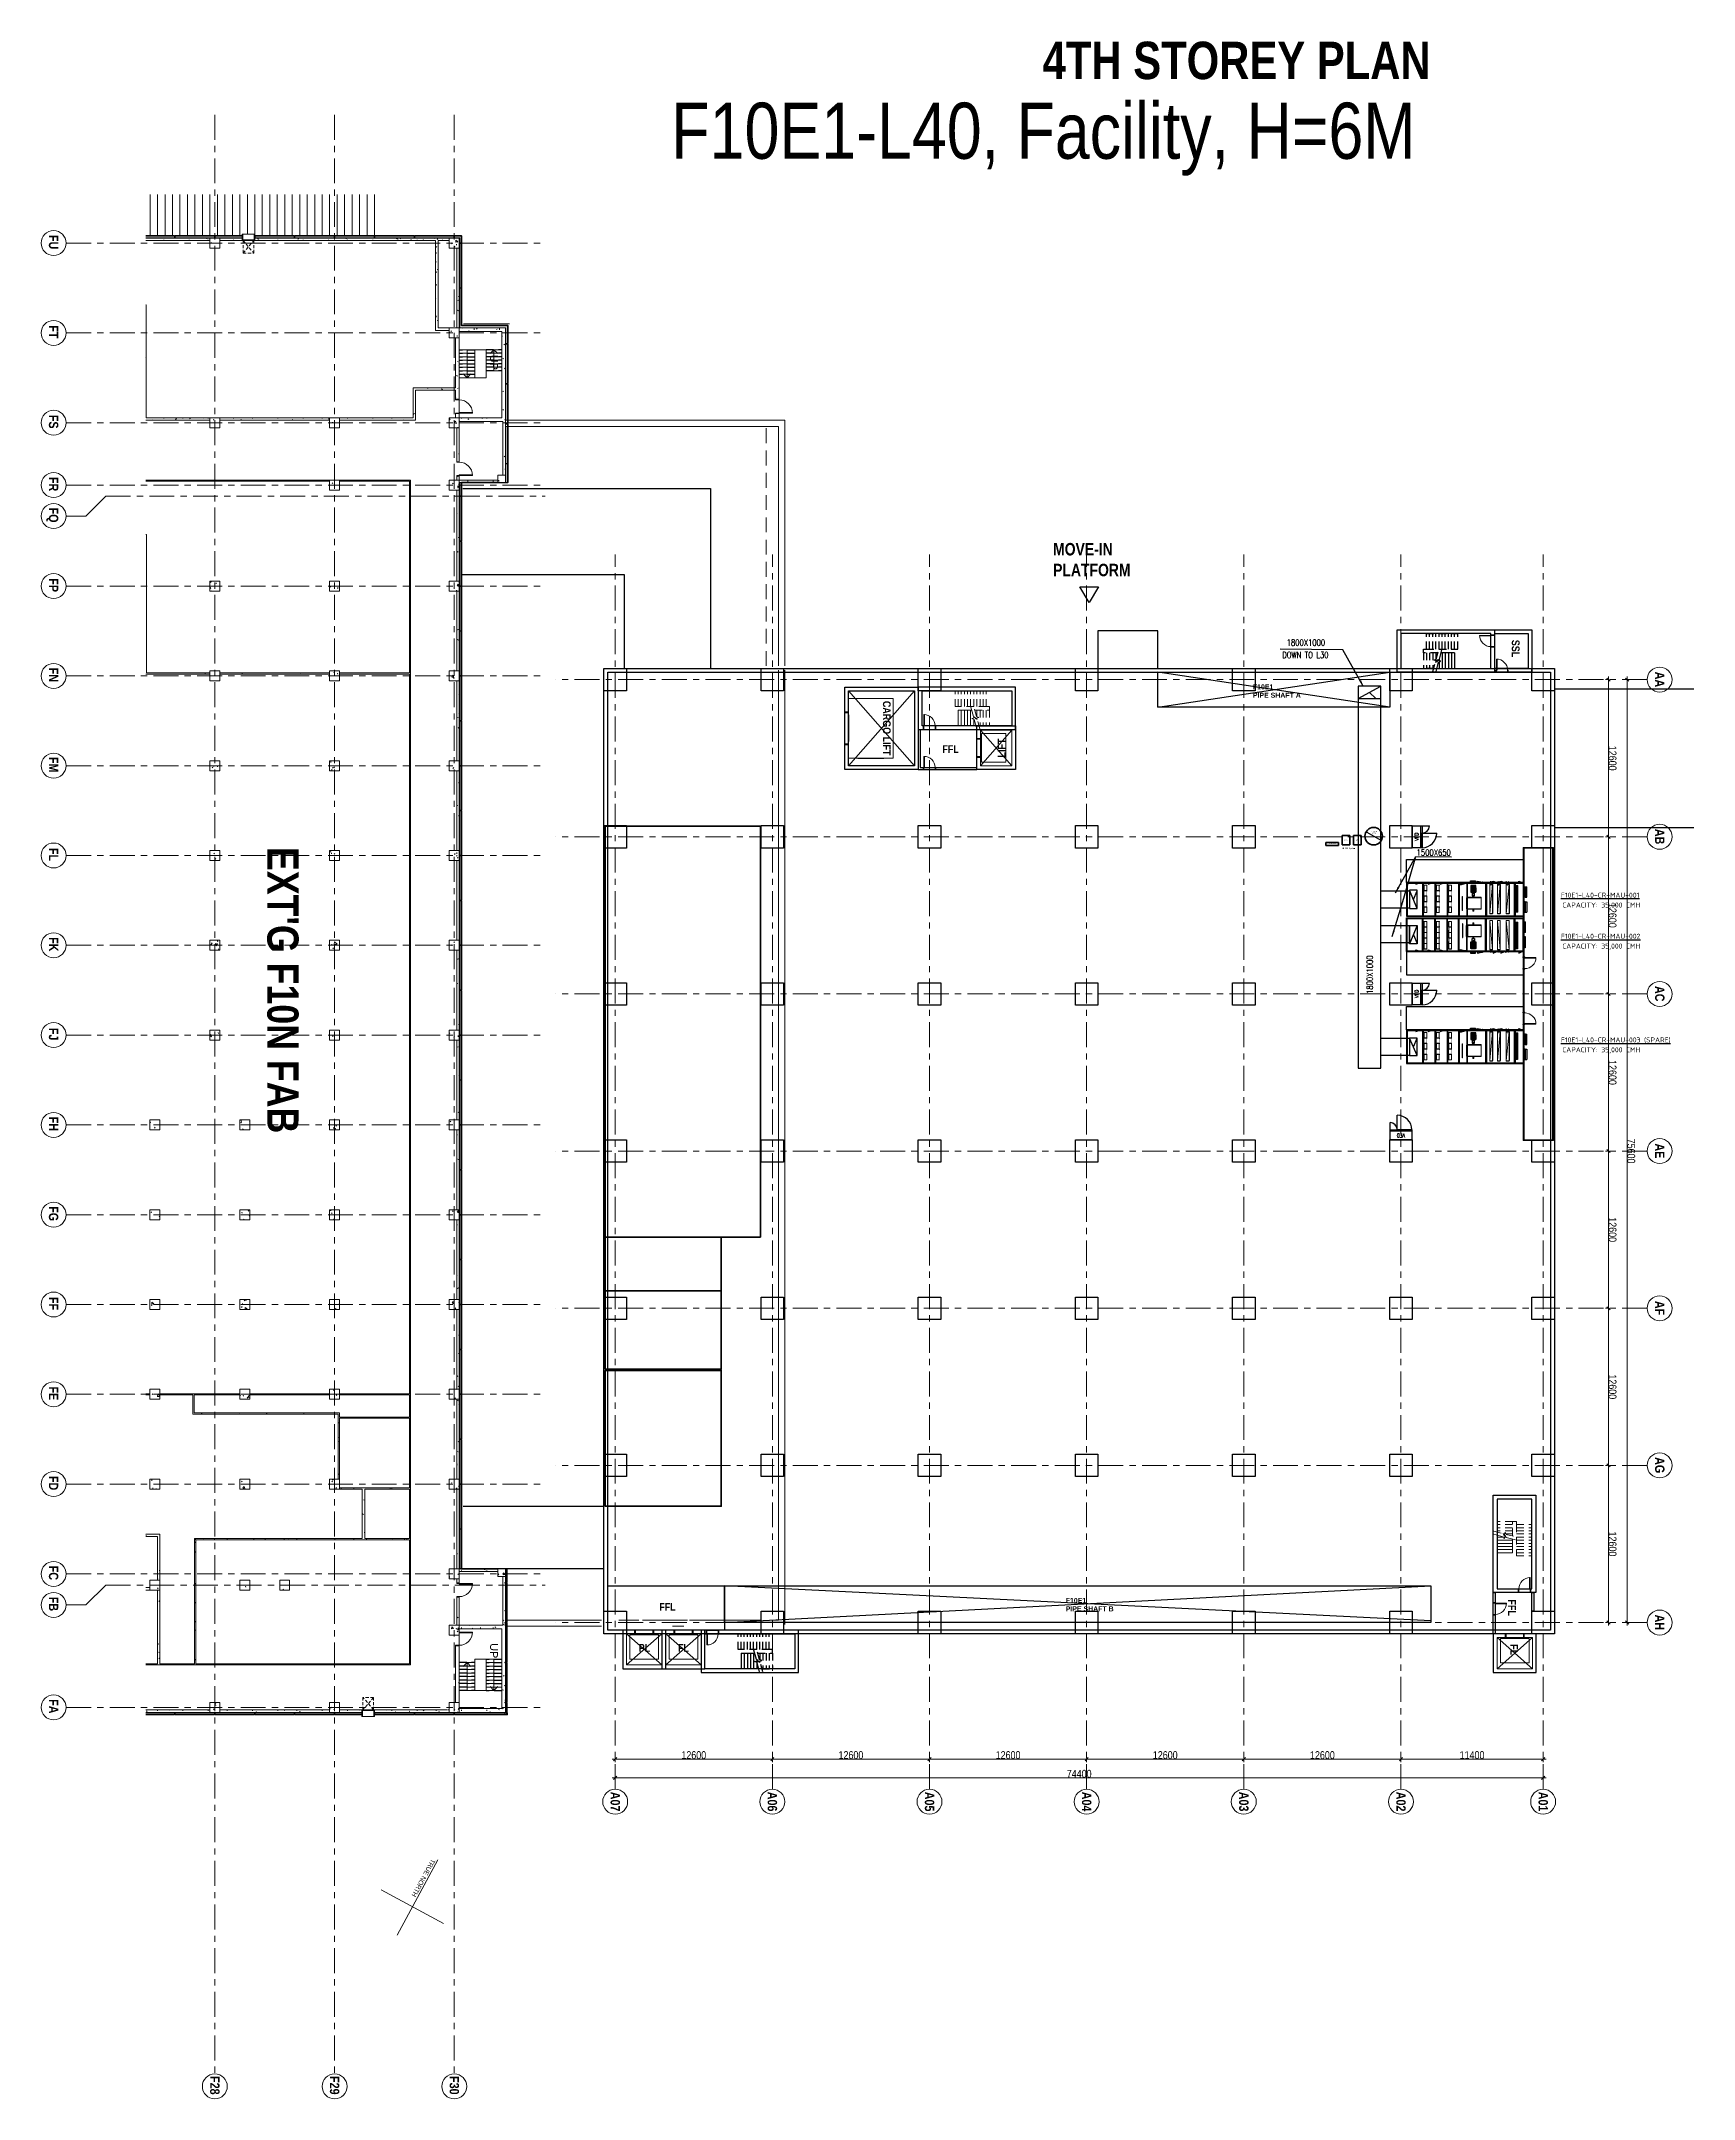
# Model space of a CAD drawing. Header units: millimetres. Extents: x 1188965 to 1321470, y -617248 to -452266.
import ezdxf
from ezdxf.enums import TextEntityAlignment as Align
from ezdxf.lldxf.tags import DXFTag

# ---------------------------------------------------------------- set-up
doc = ezdxf.new("R2010")
doc.units = ezdxf.units.MM
for name, pattern in [('Access Line', [382.3, 250, -132.3]), ('CENTER2', [28.575, 19.05, -3.175, 3.175, -3.175]), ('Centre', [7937.5, 1587.5, -1190.625, 3968.75, -1190.625]), ('DASHEDX2', [38.1, 25.4, -12.7]), ('Demolished', [1785.9375, 1190.625, -595.3125]), ('IDA - Grid Line', [3500, 2000, -500, 500, -500]), ('Overhead', [992.1875, 595.3125, -396.875])]:
    doc.linetypes.add(name, pattern=pattern)
doc.layers.get('0').update_dxf_attribs({"color": 2})
for name, color, linetype in [('0-CHS-中溫', 3, 'Continuous'), ('00-MEP Layout', 7, 'Continuous'), ('000_CTCI_CR', 170, 'Continuous'), ('000_CTCI_CSA', 7, 'Continuous'), ('200', 7, 'Continuous'), ('M-EQPM-TXT', 4, 'Continuous'), ('MAU DUCT', 5, 'Continuous'), ('MOVING', 21, 'Continuous'), ('XFM1D40$0$M-CWTR-TEXT', 250, 'Continuous'), ('XFM1D40$0$M-PIPE-TEXT-ARROR', 250, 'Continuous'), ('XREF-F10E1-20260204$0$00-MEP Layout', 8, 'Continuous')]:
    doc.layers.add(name, color=color, linetype=linetype)
for name, color, linetype, lineweight in [('1co fi', 2, 'Continuous', 13), ('2 fan  m', 6, 'Continuous', 9), ('A-_--------_-3', 7, 'Continuous', 9), ('A-_ANOTGRID_E', 7, 'Continuous', 9), ('A-_ANOTTEXT_A', 7, 'Continuous', 9), ('A-_CLAD----_E', 7, 'Continuous', 9), ('A-_CLAD----_E1', 7, 'Continuous', 9), ('A-_DOOR----_E', 7, 'Continuous', 9), ('A-_FLOR----_E', 7, 'Continuous', 9), ('A-_ROOFPATT_H', 7, 'Continuous', 9), ('A-_ROOMNAME_A', 7, 'Continuous', 9), ('A-_STRC----_E', 7, 'Continuous', 9), ('A-_WALL----_E', 7, 'Continuous', 9), ('A-_WALL----_H', 7, 'Continuous', 9), ('A-_WIND----_E', 7, 'Continuous', 9), ('A-ANOT----_D', 7, 'Continuous', 9), ('A-COLN----_E', 7, 'Continuous', 9), ('A-COLN----_E1', 7, 'Continuous', 9), ('Stair Paths', 7, 'Continuous', 9), ('Up Arrows', 7, 'Continuous', 9)]:
    doc.layers.add(name, color=color, linetype=linetype, lineweight=lineweight)
doc.layers.add('A-_--------_E-', color=7, linetype='Continuous', lineweight=9, true_color=0x00a600)
doc.layers.add('A-_ROOF----_E', color=7, linetype='Demolished', lineweight=9, true_color=0xffcc00)
doc.styles.add('188K-SM-03-F10-ELEC-EQ-Y2257103$0$aa-txt', font='simplex.shx', dxfattribs={"width": 0.6})
doc.styles.add('AA-TXT', font='isocp.shx', dxfattribs={"bigfont": 'chineset.shx'})
doc.styles.add('Arial', font='arial.ttf', dxfattribs={"height": 625})
doc.styles.add('Arial Narrow_1', font='ARIALN.TTF', dxfattribs={"height": 375})
doc.styles.add('Arial Narrow_2', font='ARIALN.TTF', dxfattribs={"height": 625})
doc.styles.add('Arial Narrow_B', font='ARIALNB.TTF', dxfattribs={"height": 750})
doc.styles.add('Arial Narrow_B_1', font='ARIALNB.TTF', dxfattribs={"height": 625})
doc.styles.add('CHINA', font='simplex.shx', dxfattribs={"bigfont": 'chineset.shx'})
doc.styles.add('Site Area', font='arial.ttf', dxfattribs={"width": 0.8})
doc.styles.add('XFM1D40$0$12P7-XCM2P10$0$AA-TXT', font='simplex.shx', dxfattribs={"bigfont": 'china.shx'})
doc.styles.add('XFM1D40$0$STANDARD', font='SIMPLEX', dxfattribs={"bigfont": 'BIGFONT'})
tags = doc.linetypes.add('HIDDEN2', pattern=[4.7625, 3.175, -1.5875]).pattern_tags.tags
tags[6:7] = [DXFTag(74, 4), DXFTag(75, 0), DXFTag(340, '0'), DXFTag(46, 0.0), DXFTag(50, 0.0), DXFTag(44, 0.0), DXFTag(45, 0.0)]
tags[4:5] = [DXFTag(74, 4), DXFTag(75, 0), DXFTag(340, '0'), DXFTag(46, 0.0), DXFTag(50, 0.0), DXFTag(44, 0.0), DXFTag(45, 0.0)]
doc.dimstyles.new('ISO-25', dxfattribs={"dimtxt": 2.5, "dimasz": 2.5, "dimexe": 1.25, "dimexo": 0.625, "dimtad": 1, "dimtxsty": 'Standard', "dimcen": 2.5, "dimadec": 0, "dimazin": 0, "dimtfac": 1, "dimtmove": 0, "dimatfit": 3, "dimfxl": 1, "dimarcsym": 0})
doc.dimstyles.new('XFM1D40$0$Standard', dxfattribs={"dimtxt": 0.18, "dimasz": 0.18, "dimexe": 0.18, "dimexo": 0.0625, "dimgap": 0.09, "dimtad": 0, "dimtih": 1, "dimtoh": 1, "dimdec": 4, "dimzin": 0, "dimdsep": 46, "dimtxsty": 'XFM1D40$0$STANDARD', "dimcen": 0.09, "dimadec": 0, "dimazin": 0, "dimtfac": 1, "dimtdec": 4, "dimtofl": 0, "dimtmove": 0, "dimatfit": 3, "dimfxl": 1, "dimtolj": 1, "dimtzin": 0, "dimarcsym": 0})
pattern_1 = [(0, (0, 0), (2032, 508), [83.82, -1440.18, 83.82, -1440.18, -8128]), (0, (0, 0), (2032, 508), [-3048, 83.82, -2964.18, 83.82, -1440.18, -3556]), (0, (0, 0), (2032, 508), [-7620, 83.82, -932.18, 83.82, -2456.18]), (120, (762, 254), (-1455.9409, 1505.76362), [83.82, -1440.18, 83.82, -1440.18, -8128]), (120, (762, 254), (-1455.9409, 1505.76362), [-3048, 83.82, -2964.18, 83.82, -1440.18, -3556]), (120, (762, 254), (-1455.9409, 1505.76362), [-7620, 83.82, -932.18, 83.82, -2456.18]), (240, (1016, 1270), (-576.0591, -2013.76362), [83.82, -1440.18, 83.82, -1440.18, -8128]), (240, (1016, 1270), (-576.0591, -2013.76362), [-3048, 83.82, -2964.18, 83.82, -1440.18, -3556]), (240, (1016, 1270), (-576.0591, -2013.76362), [-7620, 83.82, -932.18, 83.82, -2456.18])]
pattern_2 = [(50, (0.0002, 0.0003), (1821.8403, -159.3907), [190.5, -2095.5]), (355, (0.0002, 0.0003), (-352.428, 1910.5674), [152.4, -1676.4]), (100.451, (151.8, -13.3), (1469.4262, 1751.166), [161.9, -1780.901]), (46.184, (0.0002, 508), (2710.791, -420.428), [285.75, -3143.25]), (96.636, (226, 473), (2374.0256, 2474.276), [242.85, -2671.351]), (351.184, (0.0002, 508), (2374.05, 2474.2525), [228.6, -2514.6]), (21, (254, 381), (1516.1442, -1022.6516), [190.5, -2095.5]), (326, (254, 381), (618.021, 1841.8805), [152.4, -1676.4]), (71.451, (380.3, 295.8), (2134.1713, 819.2124), [161.9, -1780.901]), (37.5, (0.0002, 0.0003), (30.88603, 845.5504), [83.82, -1572.26, 83.82, -3300.73]), (37.5, (0.0002, 0.0003), (30.88603, 845.5504), [-1739.9, -1617.98, 83.82, -1598.93]), (7.5, (0.0002, 0.0003), (668.1966, 1001.80575), [83.82, -886.46, 83.82, -2175.51]), (7.5, (0.0002, 0.0003), (668.1966, 1001.80575), [-1054.1, -1534.16, 83.82, -557.53]), (327.5, (-566.4, 0.0003), (1355.90933, -57.2896), [83.82, -551.18, 83.82, -4526.28]), (327.5, (-566.4, 0.0003), (1355.90933, -57.2896), [-718.82, -1897.38, 83.82, -2545.08]), (317.5, (-820.4, 0.0003), (1481.2932, 254.2664), [83.82, -741.68, 83.82, -3098.8]), (317.5, (-820.4, 0.0003), (1481.2932, 254.2664), [-909.32, -1231.9, 83.82, -1783.08])]
pattern_3 = [(50, (0.0002, 0.0003), (1821.8403, -159.3907), [190.5, -2095.5]), (355, (0.0002, 0.0003), (-352.428, 1910.5674), [152.4, -1676.4]), (100.451, (151.8, -13.3), (1469.4262, 1751.166), [161.9, -1780.901]), (46.184, (0.0002, 508), (2710.791, -420.428), [285.75, -3143.25]), (96.636, (226, 473), (2374.0256, 2474.276), [242.85, -2671.351]), (351.184, (0.0002, 508), (2374.05, 2474.2525), [228.6, -2514.6]), (21, (254, 381), (1516.1442, -1022.6516), [190.5, -2095.5]), (326, (254, 381), (618.021, 1841.8805), [152.4, -1676.4]), (71.451, (380.3, 295.8), (2134.1713, 819.2124), [161.9, -1780.901]), (37.5, (0.0002, 0.0003), (30.88603, 845.5504), [83.82, -1572.26, 83.82, -3300.73]), (37.5, (0.0002, 0.0003), (30.88603, 845.5504), [-1739.9, -1617.98, 83.82, -1598.93]), (7.5, (0.0002, 0.0003), (668.1966, 1001.80575), [83.82, -886.46, 83.82, -2175.51]), (7.5, (0.0002, 0.0003), (668.1966, 1001.80575), [-1054.1, -1534.16, 83.82, -557.53]), (327.5, (-566.4, 0.0003), (1355.90933, -57.2896), [83.82, -551.18, 83.82, -4526.28]), (327.5, (-566.4, 0.0003), (1355.90933, -57.2896), [-718.82, -1897.38, 83.82, -2545.08]), (317.5, (-820.4, 0.0003), (1481.2932, 254.2664), [83.82, -741.68, 83.82, -3098.8]), (317.5, (-820.4, 0.0003), (1481.2932, 254.2664), [-909.32, -1231.9, 83.82, -1783.08])]
pattern_4 = [(50, (0.0002, 0.0003), (1821.8403, -159.3907), [190.5, -2095.5]), (355, (0.0002, 0.0003), (-352.428, 1910.5674), [152.4, -1676.4]), (100.451, (151.8, -13.3), (1469.4262, 1751.166), [161.9, -1780.901]), (46.184, (0.0002, 508), (2710.791, -420.428), [285.75, -3143.25]), (96.636, (226, 473), (2374.0256, 2474.276), [242.85, -2671.351]), (351.184, (0.0002, 508), (2374.05, 2474.2525), [228.6, -2514.6]), (21, (254, 381), (1516.1442, -1022.6516), [190.5, -2095.5]), (326, (254, 381), (618.021, 1841.8805), [152.4, -1676.4]), (71.451, (380.3, 295.8), (2134.1713, 819.2124), [161.9, -1780.901]), (37.5, (0.0002, 0.0003), (30.88603, 845.5504), [83.82, -1572.26, 83.82, -3300.73]), (37.5, (0.0002, 0.0003), (30.88603, 845.5504), [-1739.9, -1617.98, 83.82, -1598.93]), (7.5, (0.0002, 0.0003), (668.1966, 1001.80575), [83.82, -886.46, 83.82, -2175.51]), (7.5, (0.0002, 0.0003), (668.1966, 1001.80575), [-1054.1, -1534.16, 83.82, -557.53]), (327.5, (-566.4, 0.0003), (1355.90933, -57.2896), [83.82, -551.18, 83.82, -4526.28]), (327.5, (-566.4, 0.0003), (1355.90933, -57.2896), [-718.82, -1897.38, 83.82, -2545.08]), (317.5, (-820.4, 0.0003), (1481.2932, 254.2664), [83.82, -741.68, 83.82, -3098.8]), (317.5, (-820.4, 0.0003), (1481.2932, 254.2664), [-909.32, -1231.9, 83.82, -1783.08])]
pattern_5 = [(50, (0.0002, 0.0003), (1821.8403, -159.3907), [190.5, -2095.5]), (355, (0.0002, 0.0003), (-352.428, 1910.5674), [152.4, -1676.4]), (100.451, (151.8, -13.3), (1469.4262, 1751.166), [161.9, -1780.901]), (46.184, (0.0002, 508), (2710.791, -420.428), [285.75, -3143.25]), (96.636, (226, 473), (2374.0256, 2474.276), [242.85, -2671.351]), (351.184, (0.0002, 508), (2374.05, 2474.2525), [228.6, -2514.6]), (21, (254, 381), (1516.1442, -1022.6516), [190.5, -2095.5]), (326, (254, 381), (618.021, 1841.8805), [152.4, -1676.4]), (71.451, (380.3, 295.8), (2134.1713, 819.2124), [161.9, -1780.901]), (37.5, (0.0002, 0.0003), (30.88603, 845.5504), [83.82, -1572.26, 83.82, -3300.73]), (37.5, (0.0002, 0.0003), (30.88603, 845.5504), [-1739.9, -1617.98, 83.82, -1598.93]), (7.5, (0.0002, 0.0003), (668.1966, 1001.80575), [83.82, -886.46, 83.82, -2175.51]), (7.5, (0.0002, 0.0003), (668.1966, 1001.80575), [-1054.1, -1534.16, 83.82, -557.53]), (327.5, (-566.4, 0.0003), (1355.90933, -57.2896), [83.82, -551.18, 83.82, -4526.28]), (327.5, (-566.4, 0.0003), (1355.90933, -57.2896), [-718.82, -1897.38, 83.82, -2545.08]), (317.5, (-820.4, 0.0003), (1481.2932, 254.2664), [83.82, -741.68, 83.82, -3098.8]), (317.5, (-820.4, 0.0003), (1481.2932, 254.2664), [-909.32, -1231.9, 83.82, -1783.08])]
pattern_6 = [(50, (0.0002, 0.0003), (1821.8403, -159.3907), [190.5, -2095.5]), (355, (0.0002, 0.0003), (-352.428, 1910.5674), [152.4, -1676.4]), (100.451, (151.8, -13.3), (1469.4262, 1751.166), [161.9, -1780.901]), (46.184, (0.0002, 508), (2710.791, -420.428), [285.75, -3143.25]), (96.636, (226, 473), (2374.0256, 2474.276), [242.85, -2671.351]), (351.184, (0.0002, 508), (2374.05, 2474.2525), [228.6, -2514.6]), (21, (254, 381), (1516.1442, -1022.6516), [190.5, -2095.5]), (326, (254, 381), (618.021, 1841.8805), [152.4, -1676.4]), (71.451, (380.3, 295.8), (2134.1713, 819.2124), [161.9, -1780.901]), (37.5, (0.0002, 0.0003), (30.88603, 845.5504), [83.82, -1572.26, 83.82, -3300.73]), (37.5, (0.0002, 0.0003), (30.88603, 845.5504), [-1739.9, -1617.98, 83.82, -1598.93]), (7.5, (0.0002, 0.0003), (668.1966, 1001.80575), [83.82, -886.46, 83.82, -2175.51]), (7.5, (0.0002, 0.0003), (668.1966, 1001.80575), [-1054.1, -1534.16, 83.82, -557.53]), (327.5, (-566.4, 0.0003), (1355.90933, -57.2896), [83.82, -551.18, 83.82, -4526.28]), (327.5, (-566.4, 0.0003), (1355.90933, -57.2896), [-718.82, -1897.38, 83.82, -2545.08]), (317.5, (-820.4, 0.0003), (1481.2932, 254.2664), [83.82, -741.68, 83.82, -3098.8]), (317.5, (-820.4, 0.0003), (1481.2932, 254.2664), [-909.32, -1231.9, 83.82, -1783.08])]
pattern_7 = [(50, (0.0002, 0.0003), (1821.8403, -159.3907), [190.5, -2095.5]), (355, (0.0002, 0.0003), (-352.428, 1910.5674), [152.4, -1676.4]), (100.451, (151.8, -13.3), (1469.4262, 1751.166), [161.9, -1780.901]), (46.184, (0.0002, 508), (2710.791, -420.428), [285.75, -3143.25]), (96.636, (226, 473), (2374.0256, 2474.276), [242.85, -2671.351]), (351.184, (0.0002, 508), (2374.05, 2474.2525), [228.6, -2514.6]), (21, (254, 381), (1516.1442, -1022.6516), [190.5, -2095.5]), (326, (254, 381), (618.021, 1841.8805), [152.4, -1676.4]), (71.451, (380.3, 295.8), (2134.1713, 819.2124), [161.9, -1780.901]), (37.5, (0.0002, 0.0003), (30.88603, 845.5504), [83.82, -1572.26, 83.82, -3300.73]), (37.5, (0.0002, 0.0003), (30.88603, 845.5504), [-1739.9, -1617.98, 83.82, -1598.93]), (7.5, (0.0002, 0.0003), (668.1966, 1001.80575), [83.82, -886.46, 83.82, -2175.51]), (7.5, (0.0002, 0.0003), (668.1966, 1001.80575), [-1054.1, -1534.16, 83.82, -557.53]), (327.5, (-566.4, 0.0003), (1355.9093, -57.2896), [83.82, -551.18, 83.82, -4526.28]), (327.5, (-566.4, 0.0003), (1355.9093, -57.2896), [-718.82, -1897.38, 83.82, -2545.08]), (317.5, (-820.4, 0.0003), (1481.2932, 254.2664), [83.82, -741.68, 83.82, -3098.8]), (317.5, (-820.4, 0.0003), (1481.2932, 254.2664), [-909.32, -1231.9, 83.82, -1783.08])]
pattern_8 = [(50, (0.0002, 0.0003), (1821.8403, -159.3907), [190.5, -2095.5]), (355, (0.0002, 0.0003), (-352.428, 1910.5674), [152.4, -1676.4]), (100.451, (151.8, -13.3), (1469.4262, 1751.166), [161.9, -1780.901]), (46.184, (0.0002, 508), (2710.791, -420.428), [285.75, -3143.25]), (96.636, (226, 473), (2374.0256, 2474.276), [242.85, -2671.351]), (351.184, (0.0002, 508), (2374.05, 2474.2525), [228.6, -2514.6]), (21, (254, 381), (1516.1442, -1022.6516), [190.5, -2095.5]), (326, (254, 381), (618.021, 1841.8805), [152.4, -1676.4]), (71.451, (380.3, 295.8), (2134.1713, 819.2124), [161.9, -1780.901]), (37.5, (0.0002, 0.0003), (30.88603, 845.5504), [83.82, -1572.26, 83.82, -3300.73]), (37.5, (0.0002, 0.0003), (30.88603, 845.5504), [-1739.9, -1617.98, 83.82, -1598.93]), (7.5, (0.0002, 0.0003), (668.1966, 1001.80575), [83.82, -886.46, 83.82, -2175.51]), (7.5, (0.0002, 0.0003), (668.1966, 1001.80575), [-1054.1, -1534.16, 83.82, -557.53]), (327.5, (-566.4, 0.0003), (1355.90933, -57.2896), [83.82, -551.18, 83.82, -4526.28]), (327.5, (-566.4, 0.0003), (1355.90933, -57.2896), [-718.82, -1897.38, 83.82, -2545.08]), (317.5, (-820.4, 0.0003), (1481.2932, 254.2664), [83.82, -741.68, 83.82, -3098.8]), (317.5, (-820.4, 0.0003), (1481.2932, 254.2664), [-909.32, -1231.9, 83.82, -1783.08])]
pattern_9 = [(50, (0.0002, 0.0003), (1821.8403, -159.3907), [190.5, -2095.5]), (355, (0.0002, 0.0003), (-352.428, 1910.5674), [152.4, -1676.4]), (100.451, (151.8, -13.3), (1469.4262, 1751.166), [161.9, -1780.901]), (46.184, (0.0002, 508), (2710.791, -420.428), [285.75, -3143.25]), (96.636, (226, 473), (2374.0256, 2474.276), [242.85, -2671.351]), (351.184, (0.0002, 508), (2374.05, 2474.2525), [228.6, -2514.6]), (21, (254, 381), (1516.1442, -1022.6516), [190.5, -2095.5]), (326, (254, 381), (618.021, 1841.8805), [152.4, -1676.4]), (71.451, (380.3, 295.8), (2134.1713, 819.2124), [161.9, -1780.901]), (37.5, (0.0002, 0.0003), (30.88603, 845.5504), [83.82, -1572.26, 83.82, -3300.73]), (37.5, (0.0002, 0.0003), (30.88603, 845.5504), [-1739.9, -1617.98, 83.82, -1598.93]), (7.5, (0.0002, 0.0003), (668.1966, 1001.80575), [83.82, -886.46, 83.82, -2175.51]), (7.5, (0.0002, 0.0003), (668.1966, 1001.80575), [-1054.1, -1534.16, 83.82, -557.53]), (327.5, (-566.4, 0.0003), (1355.90933, -57.2896), [83.82, -551.18, 83.82, -4526.28]), (327.5, (-566.4, 0.0003), (1355.90933, -57.2896), [-718.82, -1897.38, 83.82, -2545.08]), (317.5, (-820.4, 0.0003), (1481.2932, 254.2664), [83.82, -741.68, 83.82, -3098.8]), (317.5, (-820.4, 0.0003), (1481.2932, 254.2664), [-909.32, -1231.9, 83.82, -1783.08])]
pattern_10 = [(50, (0.0002, 0.0003), (1821.8403, -159.3907), [190.5, -2095.5]), (355, (0.0002, 0.0003), (-352.428, 1910.5674), [152.4, -1676.4]), (100.451, (151.8, -13.3), (1469.4262, 1751.166), [161.9, -1780.901]), (46.184, (0.0002, 508), (2710.791, -420.428), [285.75, -3143.25]), (96.636, (226, 473), (2374.0256, 2474.276), [242.85, -2671.351]), (351.184, (0.0002, 508), (2374.05, 2474.2525), [228.6, -2514.6]), (21, (254, 381), (1516.1442, -1022.6516), [190.5, -2095.5]), (326, (254, 381), (618.021, 1841.8805), [152.4, -1676.4]), (71.451, (380.3, 295.8), (2134.1713, 819.2124), [161.9, -1780.901]), (37.5, (0.0002, 0.0003), (30.88603, 845.5504), [83.82, -1572.26, 83.82, -3300.73]), (37.5, (0.0002, 0.0003), (30.88603, 845.5504), [-1739.9, -1617.98, 83.82, -1598.93]), (7.5, (0.0002, 0.0003), (668.1966, 1001.80575), [83.82, -886.46, 83.82, -2175.51]), (7.5, (0.0002, 0.0003), (668.1966, 1001.80575), [-1054.1, -1534.16, 83.82, -557.53]), (327.5, (-566.4, 0.0003), (1355.90933, -57.2896), [83.82, -551.18, 83.82, -4526.28]), (327.5, (-566.4, 0.0003), (1355.90933, -57.2896), [-718.82, -1897.38, 83.82, -2545.08]), (317.5, (-820.4, 0.0003), (1481.2932, 254.2664), [83.82, -741.68, 83.82, -3098.8]), (317.5, (-820.4, 0.0003), (1481.2932, 254.2664), [-909.32, -1231.9, 83.82, -1783.08])]
pattern_11 = [(50, (0.0002, 0.0003), (1821.8403, -159.3907), [190.5, -2095.5]), (355, (0.0002, 0.0003), (-352.428, 1910.5674), [152.4, -1676.4]), (100.451, (151.8, -13.3), (1469.4262, 1751.166), [161.9, -1780.901]), (46.184, (0.0002, 508), (2710.791, -420.428), [285.75, -3143.25]), (96.636, (226, 473), (2374.0256, 2474.276), [242.85, -2671.351]), (351.184, (0.0002, 508), (2374.05, 2474.2525), [228.6, -2514.6]), (21, (254, 381), (1516.1442, -1022.6516), [190.5, -2095.5]), (326, (254, 381), (618.021, 1841.8805), [152.4, -1676.4]), (71.451, (380.3, 295.8), (2134.1713, 819.2124), [161.9, -1780.901]), (37.5, (0.0002, 0.0003), (30.88603, 845.5504), [83.82, -1572.26, 83.82, -3300.73]), (37.5, (0.0002, 0.0003), (30.88603, 845.5504), [-1739.9, -1617.98, 83.82, -1598.93]), (7.5, (0.0002, 0.0003), (668.1966, 1001.80575), [83.82, -886.46, 83.82, -2175.51]), (7.5, (0.0002, 0.0003), (668.1966, 1001.80575), [-1054.1, -1534.16, 83.82, -557.53]), (327.5, (-566.4, 0.0003), (1355.90933, -57.2896), [83.82, -551.18, 83.82, -4526.28]), (327.5, (-566.4, 0.0003), (1355.90933, -57.2896), [-718.82, -1897.38, 83.82, -2545.08]), (317.5, (-820.4, 0.0003), (1481.2932, 254.2664), [83.82, -741.68, 83.82, -3098.8]), (317.5, (-820.4, 0.0003), (1481.2932, 254.2664), [-909.32, -1231.9, 83.82, -1783.08])]
pattern_12 = [(50, (0.0002, 0.0003), (1821.8403, -159.3907), [190.5, -2095.5]), (355, (0.0002, 0.0003), (-352.428, 1910.5674), [152.4, -1676.4]), (100.451, (151.8, -13.3), (1469.4262, 1751.166), [161.9, -1780.901]), (46.184, (0.0002, 508), (2710.791, -420.428), [285.75, -3143.25]), (96.636, (226, 473), (2374.0256, 2474.276), [242.85, -2671.351]), (351.184, (0.0002, 508), (2374.05, 2474.2525), [228.6, -2514.6]), (21, (254, 381), (1516.1442, -1022.6516), [190.5, -2095.5]), (326, (254, 381), (618.021, 1841.8805), [152.4, -1676.4]), (71.451, (380.3, 295.8), (2134.1713, 819.2124), [161.9, -1780.901]), (37.5, (0.0002, 0.0003), (30.88603, 845.5504), [83.82, -1572.26, 83.82, -3300.73]), (37.5, (0.0002, 0.0003), (30.88603, 845.5504), [-1739.9, -1617.98, 83.82, -1598.93]), (7.5, (0.0002, 0.0003), (668.1966, 1001.80575), [83.82, -886.46, 83.82, -2175.51]), (7.5, (0.0002, 0.0003), (668.1966, 1001.80575), [-1054.1, -1534.16, 83.82, -557.53]), (327.5, (-566.4, 0.0003), (1355.90933, -57.2896), [83.82, -551.18, 83.82, -4526.28]), (327.5, (-566.4, 0.0003), (1355.90933, -57.2896), [-718.82, -1897.38, 83.82, -2545.08]), (317.5, (-820.4, 0.0003), (1481.2932, 254.2664), [83.82, -741.68, 83.82, -3098.8]), (317.5, (-820.4, 0.0003), (1481.2932, 254.2664), [-909.32, -1231.9, 83.82, -1783.08])]

msp = doc.modelspace()

# ---------------------------------------------------------------- texts
at = {"color": 252, "lineweight": 53, "attachment_point": 1, "style": 'Site Area'}
for s, width, insert, char_height in [('{\\fArial|b1|i0|c0|p34;4TH STOREY PLAN}', 50677.36489, (1269260.836, -452311.03), 3000), ('F10E1-L40, Facility, H=6M', 101783.41053, (1239491.277, -457197.296), 4500), ('{\\fArial|b1|i0|c0|p34;MOVE-IN PLATFORM}', 3359.30332, (1270099.162, -492499.975, 0), 1000)]:
    msp.add_mtext_dynamic_manual_height_columns(s, width=width, gutter_width=24254.764, heights=[0], dxfattribs=dict(at, insert=insert, char_height=char_height))
at = {"color": 252, "insert": (1307501.227, -500272.175), "char_height": 625, "width": 1863.92344, "attachment_point": 1, "rotation": 270, "style": 'Arial Narrow_B_1'}
msp.add_mtext('SSL', dxfattribs=at)
at = {"color": 252, "char_height": 625, "width": 1863.92344, "attachment_point": 1, "style": 'Arial Narrow_B_1'}
for s, insert in [('PL', (1236878.839, -580781.484)), ('FL', (1240028.839, -580781.484))]:
    msp.add_mtext(s, dxfattribs=dict(at, insert=insert))
at = {"layer": '000_CTCI_CR', "color": 252, "style": '188K-SM-03-F10-ELEC-EQ-Y2257103$0$aa-txt', "width": 0.8}
for rotation, p in [(90, (1299238.338, -516058.264)), (90, (1299238.338, -528658.264)), (180, (1297988.338, -540008.264))]:
    msp.add_text('VFD', height=300, rotation=rotation, dxfattribs=at).set_placement(p, align=Align.MIDDLE_CENTER)
at = {"layer": '000_CTCI_CR', "color": 252}
for s, insert, char_height, width, attachment_point in [('{\\fArial|b0||i0||c0|p34;\\C7;\\H70.;\\W1.;HP-2}', (1293585.085, -516330.227), 70, 244.39133, 5), ('{\\fArial|b0||i0||c0|p34;\\C7;\\H70.;\\W1.;HP-1}', (1294495.085, -516330.227), 70, 244.39133, 5), ('{\\fArial|b0||i0||c0|p34;\\C7;\\H70.;\\W1.;FRP 儲水槽\\P}{\\fArial|b0||i0||c0|p34;\\C7;\\H70.;\\W1.; 1,500L}', (1295800.085, -515709.53), 70, 564.10872, 5), ('{\\fArial|b0||i0||c0|p34;\\C7;\\H70.;\\W1.;PLC 電控箱}', (1292211.073, -516649.218), 70, 560.76089, 7), ('{\\fDFKai-SB|b0|i0|c136|p34;\\C7;HI FOG System}', (1293795.164, -516998.369), 100, 1445.11637, 5)]:
    msp.add_mtext(s, dxfattribs=dict(at, insert=insert, char_height=char_height, width=width, attachment_point=attachment_point))
at = {"layer": '000_CTCI_CR', "color": 3, "lineweight": 15, "char_height": 99.792, "width": 108.18103, "attachment_point": 3, "style": 'CHINA'}
for s, insert in [('{\\fArial|b0|i0|c0|p34;2}', (1305250.603, -531712.619)), ('{\\fArial|b0|i0|c0|p34;2}', (1305873.603, -531712.619)), ('{\\fArial|b0|i0|c0|p34;1}', (1306549.54, -531712.619))]:
    msp.add_mtext(s, dxfattribs=dict(at, insert=insert))
at = {"layer": 'A-_ANOTTEXT_A', "color": 252, "insert": (1209597.925, -516875.619), "char_height": 2500, "width": 27798.51406, "attachment_point": 1, "rotation": 270, "style": 'Arial Narrow_B_1'}
msp.add_mtext("EXT'G F10N FAB", dxfattribs=at)
at = {"layer": 'A-_ROOMNAME_A', "color": 252, "char_height": 625, "style": 'Arial Narrow_B_1'}
for s, insert, width, attachment_point, rotation in [('CARGO LIFT', (1257079.486, -505163.93), 5331.22187, 1, 270), ('LIFT', (1266279.486, -509697.599), 1863.92344, 7, 90), ('FFL', (1307204.027, -577208.482), 1863.92344, 1, 270), ('FL', (1307375.2, -580792.894), 1863.92344, 1, 270)]:
    msp.add_mtext(s, dxfattribs=dict(at, insert=insert, width=width, attachment_point=attachment_point, rotation=rotation))
at = {"layer": 'A-_ROOMNAME_A', "color": 252, "char_height": 625, "width": 1863.92344, "attachment_point": 1, "style": 'Arial Narrow_B_1'}
for insert in [(1261222.008, -508715.792), (1238525.344, -577485.247)]:
    msp.add_mtext('FFL', dxfattribs=dict(at, insert=insert))
at = {"layer": 'M-EQPM-TXT', "style": 'AA-TXT'}
for s, p in [('%%UF10E1-L40-CR-MAU-001', (1310811.801, -520939.819)), ('%%UF10E1-L40-CR-MAU-002', (1310811.801, -524231.947)), ('%%UF10E1-L40-CR-MAU-003 (SPARE)', (1310811.801, -532545.624))]:
    msp.add_text(s, height=400, dxfattribs=at).set_placement(p)
at = {"layer": 'M-EQPM-TXT', "color": 3, "style": 'AA-TXT'}
for p in [(1310922.433, -521731.976), (1310922.433, -525024.104), (1310922.433, -533337.781)]:
    msp.add_text('CAPACITY: 35,000 CMH', height=400, dxfattribs=at).set_placement(p)
at = {"layer": 'XFM1D40$0$M-CWTR-TEXT', "color": 7, "style": 'XFM1D40$0$12P7-XCM2P10$0$AA-TXT', "width": 0.8}
for s, p in [('DOWN TO L30', (1288475.438, -501476.915, 0)), ('1800X1000', (1288824.167, -500485.139, 0)), ('1500X650', (1299243.25, -517320.444, 0))]:
    msp.add_text(s, height=500, dxfattribs=at).set_placement(p, align=Align.MIDDLE_LEFT)
msp.add_text('1800X1000', height=500, rotation=90, dxfattribs=at).set_placement((1295489.038, -528658.264), align=Align.MIDDLE_LEFT)

# ---------------------------------------------------------------- blocks, each defined once
blk = doc.blocks.new('1659_F10N-PROBE_A_XF10N_R25_rvt-1-PH1 LEVEL 2 - WWTP')
at = {"layer": 'A-_WALL----_H', "true_color": 0xd4d4d4}
h = blk.add_hatch(dxfattribs=at)
h.set_pattern_fill('FP_55', color=254, style=0, pattern_type=2)
h.set_pattern_definition(pattern_1)
h.paths.add_polyline_path([(837307, 300829), (837507, 300829), (837507, 300856), (837307, 300856)])
h = blk.add_hatch(dxfattribs=at)
h.set_pattern_fill('FP_55', color=254, style=0, pattern_type=2)
h.set_pattern_definition(pattern_1)
h.paths.add_polyline_path([(866807, 300829), (866807, 300876), (855732, 300876), (855732, 300829), (864534, 300829)])
h = blk.add_hatch(dxfattribs=at)
h.set_pattern_fill('FP_55', color=254, style=0, pattern_type=2)
h.set_pattern_definition(pattern_1)
h.paths.add_polyline_path([(940357, 300829), (940357, 301156), (940157, 301156), (940157, 300829)])
at = {"layer": 'A-COLN----_E1'}
h = blk.add_hatch(dxfattribs=at)
h.set_pattern_fill('FP_56', color=252, angle=90, style=0, pattern_type=2)
h.set_pattern_definition([(50, (0.0002, 0.0003), (1821.8403, -159.3907), [190.5, -2095.5]), (355, (0.0002, 0.0003), (-352.428, 1910.5674), [152.4, -1676.4]), (100.451, (151.8, -13.3), (1469.4262, 1751.166), [161.9, -1780.901]), (46.184, (0.0002, 508), (2710.791, -420.428), [285.75, -3143.25]), (96.636, (226, 473), (2374.0256, 2474.276), [242.85, -2671.351]), (351.184, (0.0002, 508), (2374.05, 2474.2525), [228.6, -2514.6]), (21, (254, 381), (1516.1442, -1022.6516), [190.5, -2095.5]), (326, (254, 381), (618.021, 1841.8805), [152.4, -1676.4]), (71.451, (380.3, 295.8), (2134.1713, 819.2124), [161.9, -1780.901]), (37.5, (0.0002, 0.0003), (30.88603, 845.5504), [83.82, -1572.26, 83.82, -3300.73]), (37.5, (0.0002, 0.0003), (30.88603, 845.5504), [-1739.9, -1617.98, 83.82, -1598.93]), (7.5, (0.0002, 0.0003), (668.1966, 1001.80575), [83.82, -886.46, 83.82, -2175.51]), (7.5, (0.0002, 0.0003), (668.1966, 1001.80575), [-1054.1, -1534.16, 83.82, -557.53]), (327.5, (-566.4, 0.0003), (1355.9093, -57.2896), [83.82, -551.18, 83.82, -4526.28]), (327.5, (-566.4, 0.0003), (1355.9093, -57.2896), [-718.82, -1897.38, 83.82, -2545.08]), (317.5, (-820.4, 0.0003), (1481.2932, 254.2664), [83.82, -741.68, 83.82, -3098.8]), (317.5, (-820.4, 0.0003), (1481.2932, 254.2664), [-909.32, -1231.9, 83.82, -1783.08])])
h.paths.add_polyline_path([(850957, 329056), (851557, 329056), (851557, 329656), (850957, 329656)])
h = blk.add_hatch(dxfattribs=at)
h.set_pattern_fill('FP_57', color=252, angle=90, style=0, pattern_type=2)
h.set_pattern_definition([(50, (0.0002, 0.0003), (1821.8403, -159.3907), [190.5, -2095.5]), (355, (0.0002, 0.0003), (-352.428, 1910.5674), [152.4, -1676.4]), (100.451, (151.8, -13.3), (1469.4262, 1751.166), [161.9, -1780.901]), (46.184, (0.0002, 508), (2710.791, -420.428), [285.75, -3143.25]), (96.636, (226, 473), (2374.0256, 2474.276), [242.85, -2671.351]), (351.184, (0.0002, 508), (2374.05, 2474.2525), [228.6, -2514.6]), (21, (254, 381), (1516.1442, -1022.6516), [190.5, -2095.5]), (326, (254, 381), (618.021, 1841.8805), [152.4, -1676.4]), (71.451, (380.3, 295.8), (2134.1713, 819.2124), [161.9, -1780.901]), (37.5, (0.0002, 0.0003), (30.88603, 845.5504), [83.82, -1572.26, 83.82, -3300.73]), (37.5, (0.0002, 0.0003), (30.88603, 845.5504), [-1739.9, -1617.98, 83.82, -1598.93]), (7.5, (0.0002, 0.0003), (668.1966, 1001.80575), [83.82, -886.46, 83.82, -2175.51]), (7.5, (0.0002, 0.0003), (668.1966, 1001.80575), [-1054.1, -1534.16, 83.82, -557.53]), (327.5, (-566.4, 0.0003), (1355.90933, -57.2896), [83.82, -551.18, 83.82, -4526.28]), (327.5, (-566.4, 0.0003), (1355.90933, -57.2896), [-718.82, -1897.38, 83.82, -2545.08]), (317.5, (-820.4, 0.0003), (1481.2932, 254.2664), [83.82, -741.68, 83.82, -3098.8]), (317.5, (-820.4, 0.0003), (1481.2932, 254.2664), [-909.32, -1231.9, 83.82, -1783.08])])
h.paths.add_polyline_path([(939257, 329056), (939257, 329656), (938657, 329656), (938657, 329056)])
h = blk.add_hatch(dxfattribs=at)
h.set_pattern_fill('FP_20', color=252, angle=90, style=0, pattern_type=2)
h.set_pattern_definition(pattern_7)
h.paths.add_polyline_path([(832757, 325156), (832757, 325956), (831957, 325956), (831957, 325156)])
h = blk.add_hatch(dxfattribs=at)
h.set_pattern_fill('FP_19', color=252, angle=90, style=0, pattern_type=2)
h.set_pattern_definition(pattern_7)
h.paths.add_polyline_path([(839957, 325156), (839957, 325956), (839157, 325956), (839157, 325156)])
h = blk.add_hatch(dxfattribs=at)
h.set_pattern_fill('FP_18', color=252, angle=90, style=0, pattern_type=2)
h.set_pattern_definition(pattern_6)
h.paths.add_polyline_path([(846357, 325156), (847157, 325156), (847157, 325956), (846357, 325956)])
h = blk.add_hatch(dxfattribs=at)
h.set_pattern_fill('FP_17', color=252, angle=90, style=0, pattern_type=2)
h.set_pattern_definition([(50, (0.0002, 0.0003), (1821.8403, -159.3907), [190.5, -2095.5]), (355, (0.0002, 0.0003), (-352.428, 1910.5674), [152.4, -1676.4]), (100.451, (151.8, -13.3), (1469.4262, 1751.166), [161.9, -1780.901]), (46.184, (0.0002, 508), (2710.791, -420.428), [285.75, -3143.25]), (96.636, (226, 473), (2374.0256, 2474.276), [242.85, -2671.351]), (351.184, (0.0002, 508), (2374.05, 2474.2525), [228.6, -2514.6]), (21, (254, 381), (1516.1442, -1022.6516), [190.5, -2095.5]), (326, (254, 381), (618.021, 1841.8805), [152.4, -1676.4]), (71.451, (380.3, 295.8), (2134.1713, 819.2124), [161.9, -1780.901]), (37.5, (0.0002, 0.0003), (30.88603, 845.5504), [83.82, -1572.26, 83.82, -3300.73]), (37.5, (0.0002, 0.0003), (30.88603, 845.5504), [-1739.9, -1617.98, 83.82, -1598.93]), (7.5, (0.0002, 0.0003), (668.1966, 1001.80575), [83.82, -886.46, 83.82, -2175.51]), (7.5, (0.0002, 0.0003), (668.1966, 1001.80575), [-1054.1, -1534.16, 83.82, -557.53]), (327.5, (-566.4, 0.0003), (1355.9093, -57.2896), [83.82, -551.18, 83.82, -4526.28]), (327.5, (-566.4, 0.0003), (1355.9093, -57.2896), [-718.82, -1897.38, 83.82, -2545.08]), (317.5, (-820.4, 0.0003), (1481.2932, 254.2664), [83.82, -741.68, 83.82, -3098.8]), (317.5, (-820.4, 0.0003), (1481.2932, 254.2664), [-909.32, -1231.9, 83.82, -1783.08])])
h.paths.add_polyline_path([(852157, 325156), (852157, 325956), (851357, 325956), (851357, 325156)])
h = blk.add_hatch(dxfattribs=at)
h.set_pattern_fill('FP_16', color=252, angle=90, style=0, pattern_type=2)
h.set_pattern_definition(pattern_6)
h.paths.add_polyline_path([(860257, 325156), (860257, 325956), (859457, 325956), (859457, 325156)])
h = blk.add_hatch(dxfattribs=at)
h.set_pattern_fill('FP_15', color=252, angle=90, style=0, pattern_type=2)
h.set_pattern_definition(pattern_5)
h.paths.add_polyline_path([(867457, 325156), (867457, 325956), (866657, 325956), (866657, 325156)])
h = blk.add_hatch(dxfattribs=at)
h.set_pattern_fill('FP_14', color=252, angle=90, style=0, pattern_type=2)
h.set_pattern_definition(pattern_5)
h.paths.add_polyline_path([(874657, 325156), (874657, 325956), (873857, 325956), (873857, 325156)])
h = blk.add_hatch(dxfattribs=at)
h.set_pattern_fill('FP_13', color=252, angle=90, style=0, pattern_type=2)
h.set_pattern_definition(pattern_4)
h.paths.add_polyline_path([(881857, 325156), (881857, 325956), (881057, 325956), (881057, 325156)])
h = blk.add_hatch(dxfattribs=at)
h.set_pattern_fill('FP_12', color=252, angle=90, style=0, pattern_type=2)
h.set_pattern_definition(pattern_4)
h.paths.add_polyline_path([(889057, 325156), (889057, 325956), (888257, 325956), (888257, 325156)])
h = blk.add_hatch(dxfattribs=at)
h.set_pattern_fill('FP_11', color=252, angle=90, style=0, pattern_type=2)
h.set_pattern_definition(pattern_4)
h.paths.add_polyline_path([(896257, 325156), (896257, 325956), (895457, 325956), (895457, 325156)])
h = blk.add_hatch(dxfattribs=at)
h.set_pattern_fill('FP_10', color=252, angle=90, style=0, pattern_type=2)
h.set_pattern_definition([(50, (0.0002, 0.0003), (1821.8403, -159.3907), [190.5, -2095.5]), (355, (0.0002, 0.0003), (-352.428, 1910.5674), [152.4, -1676.4]), (100.451, (151.8, -13.3), (1469.4262, 1751.166), [161.9, -1780.901]), (46.184, (0.0002, 508), (2710.791, -420.428), [285.75, -3143.25]), (96.636, (226, 473), (2374.0256, 2474.276), [242.85, -2671.351]), (351.184, (0.0002, 508), (2374.05, 2474.2525), [228.6, -2514.6]), (21, (254, 381), (1516.1442, -1022.6516), [190.5, -2095.5]), (326, (254, 381), (618.021, 1841.8805), [152.4, -1676.4]), (71.451, (380.3, 295.8), (2134.1713, 819.2124), [161.9, -1780.901]), (37.5, (0.0002, 0.0003), (30.88603, 845.5504), [83.82, -1572.26, 83.82, -3300.73]), (37.5, (0.0002, 0.0003), (30.88603, 845.5504), [-1739.9, -1617.98, 83.82, -1598.93]), (7.5, (0.0002, 0.0003), (668.1966, 1001.80575), [83.82, -886.46, 83.82, -2175.51]), (7.5, (0.0002, 0.0003), (668.1966, 1001.80575), [-1054.1, -1534.16, 83.82, -557.53]), (327.5, (-566.4, 0.0003), (1355.90933, -57.2896), [83.82, -551.18, 83.82, -4526.28]), (327.5, (-566.4, 0.0003), (1355.90933, -57.2896), [-718.82, -1897.38, 83.82, -2545.08]), (317.5, (-820.4, 0.0003), (1481.2932, 254.2664), [83.82, -741.68, 83.82, -3098.8]), (317.5, (-820.4, 0.0003), (1481.2932, 254.2664), [-909.32, -1231.9, 83.82, -1783.08])])
h.paths.add_polyline_path([(903457, 325156), (903457, 325956), (902657, 325956), (902657, 325156)])
h = blk.add_hatch(dxfattribs=at)
h.set_pattern_fill('FP_9', color=252, angle=90, style=0, pattern_type=2)
h.set_pattern_definition(pattern_4)
h.paths.add_polyline_path([(910657, 325156), (910657, 325956), (909857, 325956), (909857, 325156)])
h = blk.add_hatch(dxfattribs=at)
h.set_pattern_fill('FP_8', color=252, angle=90, style=0, pattern_type=2)
h.set_pattern_definition([(50, (0.0002, 0.0003), (1821.8403, -159.3907), [190.5, -2095.5]), (355, (0.0002, 0.0003), (-352.428, 1910.5674), [152.4, -1676.4]), (100.451, (151.8, -13.3), (1469.4262, 1751.166), [161.9, -1780.901]), (46.184, (0.0002, 508), (2710.791, -420.428), [285.75, -3143.25]), (96.636, (226, 473), (2374.0256, 2474.276), [242.85, -2671.351]), (351.184, (0.0002, 508), (2374.05, 2474.2525), [228.6, -2514.6]), (21, (254, 381), (1516.1442, -1022.6516), [190.5, -2095.5]), (326, (254, 381), (618.021, 1841.8805), [152.4, -1676.4]), (71.451, (380.3, 295.8), (2134.1713, 819.2124), [161.9, -1780.901]), (37.5, (0.0002, 0.0003), (30.88603, 845.5504), [83.82, -1572.26, 83.82, -3300.73]), (37.5, (0.0002, 0.0003), (30.88603, 845.5504), [-1739.9, -1617.98, 83.82, -1598.93]), (7.5, (0.0002, 0.0003), (668.1966, 1001.80575), [83.82, -886.46, 83.82, -2175.51]), (7.5, (0.0002, 0.0003), (668.1966, 1001.80575), [-1054.1, -1534.16, 83.82, -557.53]), (327.5, (-566.4, 0.0003), (1355.90933, -57.2896), [83.82, -551.18, 83.82, -4526.28]), (327.5, (-566.4, 0.0003), (1355.90933, -57.2896), [-718.82, -1897.38, 83.82, -2545.08]), (317.5, (-820.4, 0.0003), (1481.2932, 254.2664), [83.82, -741.68, 83.82, -3098.8]), (317.5, (-820.4, 0.0003), (1481.2932, 254.2664), [-909.32, -1231.9, 83.82, -1783.08])])
h.paths.add_polyline_path([(917857, 325156), (917857, 325956), (917057, 325956), (917057, 325156)])
h = blk.add_hatch(dxfattribs=at)
h.set_pattern_fill('FP_7', color=252, angle=90, style=0, pattern_type=2)
h.set_pattern_definition([(50, (0.0002, 0.0003), (1821.8403, -159.3907), [190.5, -2095.5]), (355, (0.0002, 0.0003), (-352.428, 1910.5674), [152.4, -1676.4]), (100.451, (151.8, -13.3), (1469.4262, 1751.166), [161.9, -1780.901]), (46.184, (0.0002, 508), (2710.791, -420.428), [285.75, -3143.25]), (96.636, (226, 473), (2374.0256, 2474.276), [242.85, -2671.351]), (351.184, (0.0002, 508), (2374.05, 2474.2525), [228.6, -2514.6]), (21, (254, 381), (1516.1442, -1022.6516), [190.5, -2095.5]), (326, (254, 381), (618.021, 1841.8805), [152.4, -1676.4]), (71.451, (380.3, 295.8), (2134.1713, 819.2124), [161.9, -1780.901]), (37.5, (0.0002, 0.0003), (30.88603, 845.5504), [83.82, -1572.26, 83.82, -3300.73]), (37.5, (0.0002, 0.0003), (30.88603, 845.5504), [-1739.9, -1617.98, 83.82, -1598.93]), (7.5, (0.0002, 0.0003), (668.1966, 1001.80575), [83.82, -886.46, 83.82, -2175.51]), (7.5, (0.0002, 0.0003), (668.1966, 1001.80575), [-1054.1, -1534.16, 83.82, -557.53]), (327.5, (-566.4, 0.0003), (1355.90933, -57.2896), [83.82, -551.18, 83.82, -4526.28]), (327.5, (-566.4, 0.0003), (1355.90933, -57.2896), [-718.82, -1897.38, 83.82, -2545.08]), (317.5, (-820.4, 0.0003), (1481.2932, 254.2664), [83.82, -741.68, 83.82, -3098.8]), (317.5, (-820.4, 0.0003), (1481.2932, 254.2664), [-909.32, -1231.9, 83.82, -1783.08])])
h.paths.add_polyline_path([(925057, 325156), (925057, 325956), (924257, 325956), (924257, 325156)])
h = blk.add_hatch(dxfattribs=at)
h.set_pattern_fill('FP_6', color=252, angle=90, style=0, pattern_type=2)
h.set_pattern_definition([(50, (0.0002, 0.0003), (1821.8403, -159.3907), [190.5, -2095.5]), (355, (0.0002, 0.0003), (-352.428, 1910.5674), [152.4, -1676.4]), (100.451, (151.8, -13.3), (1469.4262, 1751.166), [161.9, -1780.901]), (46.184, (0.0002, 508), (2710.791, -420.428), [285.75, -3143.25]), (96.636, (226, 473), (2374.0256, 2474.276), [242.85, -2671.351]), (351.184, (0.0002, 508), (2374.05, 2474.2525), [228.6, -2514.6]), (21, (254, 381), (1516.1442, -1022.6516), [190.5, -2095.5]), (326, (254, 381), (618.021, 1841.8805), [152.4, -1676.4]), (71.451, (380.3, 295.8), (2134.1713, 819.2124), [161.9, -1780.901]), (37.5, (0.0002, 0.0003), (30.88603, 845.5504), [83.82, -1572.26, 83.82, -3300.73]), (37.5, (0.0002, 0.0003), (30.88603, 845.5504), [-1739.9, -1617.98, 83.82, -1598.93]), (7.5, (0.0002, 0.0003), (668.1966, 1001.80575), [83.82, -886.46, 83.82, -2175.51]), (7.5, (0.0002, 0.0003), (668.1966, 1001.80575), [-1054.1, -1534.16, 83.82, -557.53]), (327.5, (-566.4, 0.0003), (1355.90933, -57.2896), [83.82, -551.18, 83.82, -4526.28]), (327.5, (-566.4, 0.0003), (1355.90933, -57.2896), [-718.82, -1897.38, 83.82, -2545.08]), (317.5, (-820.4, 0.0003), (1481.2932, 254.2664), [83.82, -741.68, 83.82, -3098.8]), (317.5, (-820.4, 0.0003), (1481.2932, 254.2664), [-909.32, -1231.9, 83.82, -1783.08])])
h.paths.add_polyline_path([(932257, 325156), (932257, 325956), (931457, 325956), (931457, 325156)])
h = blk.add_hatch(dxfattribs=at)
h.set_pattern_fill('FP_5', color=252, angle=90, style=0, pattern_type=2)
h.set_pattern_definition(pattern_3)
h.paths.add_polyline_path([(939457, 325156), (939457, 325956), (938657, 325956), (938657, 325156)])
h = blk.add_hatch(dxfattribs=at)
h.set_pattern_fill('FP_4', color=252, angle=90, style=0, pattern_type=2)
h.set_pattern_definition(pattern_3)
h.paths.add_polyline_path([(943157, 325156), (943957, 325156), (943957, 325956), (943157, 325956)])
h = blk.add_hatch(dxfattribs=at)
h.set_pattern_fill('FP_3', color=252, angle=90, style=0, pattern_type=2)
h.set_pattern_definition(pattern_2)
h.paths.add_polyline_path([(950157, 325156), (950157, 325956), (949357, 325956), (949357, 325156), (949640, 325156)])
h = blk.add_hatch(dxfattribs=at)
h.set_pattern_fill('FP_23', color=252, angle=90, style=0, pattern_type=2)
h.set_pattern_definition([(50, (0.0002, 0.0003), (1821.8403, -159.3907), [190.5, -2095.5]), (355, (0.0002, 0.0003), (-352.428, 1910.5674), [152.4, -1676.4]), (100.451, (151.8, -13.3), (1469.4262, 1751.166), [161.9, -1780.901]), (46.184, (0.0002, 508), (2710.791, -420.428), [285.75, -3143.25]), (96.636, (226, 473), (2374.0256, 2474.276), [242.85, -2671.351]), (351.184, (0.0002, 508), (2374.05, 2474.2525), [228.6, -2514.6]), (21, (254, 381), (1516.1442, -1022.6516), [190.5, -2095.5]), (326, (254, 381), (618.021, 1841.8805), [152.4, -1676.4]), (71.451, (380.3, 295.8), (2134.1713, 819.2124), [161.9, -1780.901]), (37.5, (0.0002, 0.0003), (30.88603, 845.5504), [83.82, -1572.26, 83.82, -3300.73]), (37.5, (0.0002, 0.0003), (30.88603, 845.5504), [-1739.9, -1617.98, 83.82, -1598.93]), (7.5, (0.0002, 0.0003), (668.1966, 1001.80575), [83.82, -886.46, 83.82, -2175.51]), (7.5, (0.0002, 0.0003), (668.1966, 1001.80575), [-1054.1, -1534.16, 83.82, -557.53]), (327.5, (-566.4, 0.0003), (1355.9093, -57.2896), [83.82, -551.18, 83.82, -4526.28]), (327.5, (-566.4, 0.0003), (1355.9093, -57.2896), [-718.82, -1897.38, 83.82, -2545.08]), (317.5, (-820.4, 0.0003), (1481.2932, 254.2664), [83.82, -741.68, 83.82, -3098.8]), (317.5, (-820.4, 0.0003), (1481.2932, 254.2664), [-909.32, -1231.9, 83.82, -1783.08])])
h.paths.add_polyline_path([(847157, 315556), (847157, 316356), (846357, 316356), (846357, 315556), (846498, 315556)])
h = blk.add_hatch(dxfattribs=at)
h.set_pattern_fill('FP_24', color=252, angle=90, style=0, pattern_type=2)
h.set_pattern_definition([(50, (0.0002, 0.0003), (1821.8403, -159.3907), [190.5, -2095.5]), (355, (0.0002, 0.0003), (-352.428, 1910.5674), [152.4, -1676.4]), (100.451, (151.8, -13.3), (1469.4262, 1751.166), [161.9, -1780.901]), (46.184, (0.0002, 508), (2710.791, -420.428), [285.75, -3143.25]), (96.636, (226, 473), (2374.0256, 2474.276), [242.85, -2671.351]), (351.184, (0.0002, 508), (2374.05, 2474.2525), [228.6, -2514.6]), (21, (254, 381), (1516.1442, -1022.6516), [190.5, -2095.5]), (326, (254, 381), (618.021, 1841.8805), [152.4, -1676.4]), (71.451, (380.3, 295.8), (2134.1713, 819.2124), [161.9, -1780.901]), (37.5, (0.0002, 0.0003), (30.88603, 845.5504), [83.82, -1572.26, 83.82, -3300.73]), (37.5, (0.0002, 0.0003), (30.88603, 845.5504), [-1739.9, -1617.98, 83.82, -1598.93]), (7.5, (0.0002, 0.0003), (668.1966, 1001.80575), [83.82, -886.46, 83.82, -2175.51]), (7.5, (0.0002, 0.0003), (668.1966, 1001.80575), [-1054.1, -1534.16, 83.82, -557.53]), (327.5, (-566.4, 0.0003), (1355.9093, -57.2896), [83.82, -551.18, 83.82, -4526.28]), (327.5, (-566.4, 0.0003), (1355.9093, -57.2896), [-718.82, -1897.38, 83.82, -2545.08]), (317.5, (-820.4, 0.0003), (1481.2932, 254.2664), [83.82, -741.68, 83.82, -3098.8]), (317.5, (-820.4, 0.0003), (1481.2932, 254.2664), [-909.32, -1231.9, 83.82, -1783.08])])
h.paths.add_polyline_path([(852157, 315556), (852157, 316356), (851357, 316356), (851357, 315556)])
h = blk.add_hatch(dxfattribs=at)
h.set_pattern_fill('FP_25', color=252, angle=90, style=0, pattern_type=2)
h.set_pattern_definition([(50, (0.0002, 0.0003), (1821.8403, -159.3907), [190.5, -2095.5]), (355, (0.0002, 0.0003), (-352.428, 1910.5674), [152.4, -1676.4]), (100.451, (151.8, -13.3), (1469.4262, 1751.166), [161.9, -1780.901]), (46.184, (0.0002, 508), (2710.791, -420.428), [285.75, -3143.25]), (96.636, (226, 473), (2374.0256, 2474.276), [242.85, -2671.351]), (351.184, (0.0002, 508), (2374.05, 2474.2525), [228.6, -2514.6]), (21, (254, 381), (1516.1442, -1022.6516), [190.5, -2095.5]), (326, (254, 381), (618.021, 1841.8805), [152.4, -1676.4]), (71.451, (380.3, 295.8), (2134.1713, 819.2124), [161.9, -1780.901]), (37.5, (0.0002, 0.0003), (30.88603, 845.5504), [83.82, -1572.26, 83.82, -3300.73]), (37.5, (0.0002, 0.0003), (30.88603, 845.5504), [-1739.9, -1617.98, 83.82, -1598.93]), (7.5, (0.0002, 0.0003), (668.1966, 1001.80575), [83.82, -886.46, 83.82, -2175.51]), (7.5, (0.0002, 0.0003), (668.1966, 1001.80575), [-1054.1, -1534.16, 83.82, -557.53]), (327.5, (-566.4, 0.0003), (1355.90933, -57.2896), [83.82, -551.18, 83.82, -4526.28]), (327.5, (-566.4, 0.0003), (1355.90933, -57.2896), [-718.82, -1897.38, 83.82, -2545.08]), (317.5, (-820.4, 0.0003), (1481.2932, 254.2664), [83.82, -741.68, 83.82, -3098.8]), (317.5, (-820.4, 0.0003), (1481.2932, 254.2664), [-909.32, -1231.9, 83.82, -1783.08])])
h.paths.add_polyline_path([(860257, 315556), (860257, 316356), (859457, 316356), (859457, 315556)])
h = blk.add_hatch(dxfattribs=at)
h.set_pattern_fill('FP_27', color=252, angle=90, style=0, pattern_type=2)
h.set_pattern_definition(pattern_8)
h.paths.add_polyline_path([(867457, 315556), (867457, 316356), (866657, 316356), (866657, 315556)])
h = blk.add_hatch(dxfattribs=at)
h.set_pattern_fill('FP_29', color=252, angle=90, style=0, pattern_type=2)
h.set_pattern_definition(pattern_8)
h.paths.add_polyline_path([(874657, 315556), (874657, 316356), (873857, 316356), (873857, 315556)])
h = blk.add_hatch(dxfattribs=at)
h.set_pattern_fill('FP_31', color=252, angle=90, style=0, pattern_type=2)
h.set_pattern_definition(pattern_10)
h.paths.add_polyline_path([(881857, 315556), (881857, 316356), (881057, 316356), (881057, 315556)])
h = blk.add_hatch(dxfattribs=at)
h.set_pattern_fill('FP_33', color=252, angle=90, style=0, pattern_type=2)
h.set_pattern_definition(pattern_8)
h.paths.add_polyline_path([(889057, 315556), (889057, 316356), (888257, 316356), (888257, 315556)])
h = blk.add_hatch(dxfattribs=at)
h.set_pattern_fill('FP_35', color=252, angle=90, style=0, pattern_type=2)
h.set_pattern_definition(pattern_8)
h.paths.add_polyline_path([(896257, 315556), (896257, 316356), (895457, 316356), (895457, 315556)])
h = blk.add_hatch(dxfattribs=at)
h.set_pattern_fill('FP_37', color=252, angle=90, style=0, pattern_type=2)
h.set_pattern_definition(pattern_8)
h.paths.add_polyline_path([(903457, 315556), (903457, 316356), (902657, 316356), (902657, 315556)])
h = blk.add_hatch(dxfattribs=at)
h.set_pattern_fill('FP_40', color=252, angle=90, style=0, pattern_type=2)
h.set_pattern_definition(pattern_10)
h.paths.add_polyline_path([(910657, 315556), (910657, 316356), (909857, 316356), (909857, 315556)])
h = blk.add_hatch(dxfattribs=at)
h.set_pattern_fill('FP_43', color=252, angle=90, style=0, pattern_type=2)
h.set_pattern_definition([(50, (0.0002, 0.0003), (1821.8403, -159.3907), [190.5, -2095.5]), (355, (0.0002, 0.0003), (-352.428, 1910.5674), [152.4, -1676.4]), (100.451, (151.8, -13.3), (1469.4262, 1751.166), [161.9, -1780.901]), (46.184, (0.0002, 508), (2710.791, -420.428), [285.75, -3143.25]), (96.636, (226, 473), (2374.0256, 2474.276), [242.85, -2671.351]), (351.184, (0.0002, 508), (2374.05, 2474.2525), [228.6, -2514.6]), (21, (254, 381), (1516.1442, -1022.6516), [190.5, -2095.5]), (326, (254, 381), (618.021, 1841.8805), [152.4, -1676.4]), (71.451, (380.3, 295.8), (2134.1713, 819.2124), [161.9, -1780.901]), (37.5, (0.0002, 0.0003), (30.88603, 845.5504), [83.82, -1572.26, 83.82, -3300.73]), (37.5, (0.0002, 0.0003), (30.88603, 845.5504), [-1739.9, -1617.98, 83.82, -1598.93]), (7.5, (0.0002, 0.0003), (668.1966, 1001.80575), [83.82, -886.46, 83.82, -2175.51]), (7.5, (0.0002, 0.0003), (668.1966, 1001.80575), [-1054.1, -1534.16, 83.82, -557.53]), (327.5, (-566.4, 0.0003), (1355.90933, -57.2896), [83.82, -551.18, 83.82, -4526.28]), (327.5, (-566.4, 0.0003), (1355.90933, -57.2896), [-718.82, -1897.38, 83.82, -2545.08]), (317.5, (-820.4, 0.0003), (1481.2932, 254.2664), [83.82, -741.68, 83.82, -3098.8]), (317.5, (-820.4, 0.0003), (1481.2932, 254.2664), [-909.32, -1231.9, 83.82, -1783.08])])
h.paths.add_polyline_path([(917857, 315556), (917857, 316356), (917057, 316356), (917057, 315556)])
h = blk.add_hatch(dxfattribs=at)
h.set_pattern_fill('FP_46', color=252, angle=90, style=0, pattern_type=2)
h.set_pattern_definition([(50, (0.0002, 0.0003), (1821.8403, -159.3907), [190.5, -2095.5]), (355, (0.0002, 0.0003), (-352.428, 1910.5674), [152.4, -1676.4]), (100.451, (151.8, -13.3), (1469.4262, 1751.166), [161.9, -1780.901]), (46.184, (0.0002, 508), (2710.791, -420.428), [285.75, -3143.25]), (96.636, (226, 473), (2374.0256, 2474.276), [242.85, -2671.351]), (351.184, (0.0002, 508), (2374.05, 2474.2525), [228.6, -2514.6]), (21, (254, 381), (1516.1442, -1022.6516), [190.5, -2095.5]), (326, (254, 381), (618.021, 1841.8805), [152.4, -1676.4]), (71.451, (380.3, 295.8), (2134.1713, 819.2124), [161.9, -1780.901]), (37.5, (0.0002, 0.0003), (30.88603, 845.5504), [83.82, -1572.26, 83.82, -3300.73]), (37.5, (0.0002, 0.0003), (30.88603, 845.5504), [-1739.9, -1617.98, 83.82, -1598.93]), (7.5, (0.0002, 0.0003), (668.1966, 1001.80575), [83.82, -886.46, 83.82, -2175.51]), (7.5, (0.0002, 0.0003), (668.1966, 1001.80575), [-1054.1, -1534.16, 83.82, -557.53]), (327.5, (-566.4, 0.0003), (1355.90933, -57.2896), [83.82, -551.18, 83.82, -4526.28]), (327.5, (-566.4, 0.0003), (1355.90933, -57.2896), [-718.82, -1897.38, 83.82, -2545.08]), (317.5, (-820.4, 0.0003), (1481.2932, 254.2664), [83.82, -741.68, 83.82, -3098.8]), (317.5, (-820.4, 0.0003), (1481.2932, 254.2664), [-909.32, -1231.9, 83.82, -1783.08])])
h.paths.add_polyline_path([(925057, 315556), (925057, 316356), (924257, 316356), (924257, 315556)])
h = blk.add_hatch(dxfattribs=at)
h.set_pattern_fill('FP_49', color=252, angle=90, style=0, pattern_type=2)
h.set_pattern_definition([(50, (0.0002, 0.0003), (1821.8403, -159.3907), [190.5, -2095.5]), (355, (0.0002, 0.0003), (-352.428, 1910.5674), [152.4, -1676.4]), (100.451, (151.8, -13.3), (1469.4262, 1751.166), [161.9, -1780.901]), (46.184, (0.0002, 508), (2710.791, -420.428), [285.75, -3143.25]), (96.636, (226, 473), (2374.0256, 2474.276), [242.85, -2671.351]), (351.184, (0.0002, 508), (2374.05, 2474.2525), [228.6, -2514.6]), (21, (254, 381), (1516.1442, -1022.6516), [190.5, -2095.5]), (326, (254, 381), (618.021, 1841.8805), [152.4, -1676.4]), (71.451, (380.3, 295.8), (2134.1713, 819.2124), [161.9, -1780.901]), (37.5, (0.0002, 0.0003), (30.88603, 845.5504), [83.82, -1572.26, 83.82, -3300.73]), (37.5, (0.0002, 0.0003), (30.88603, 845.5504), [-1739.9, -1617.98, 83.82, -1598.93]), (7.5, (0.0002, 0.0003), (668.1966, 1001.80575), [83.82, -886.46, 83.82, -2175.51]), (7.5, (0.0002, 0.0003), (668.1966, 1001.80575), [-1054.1, -1534.16, 83.82, -557.53]), (327.5, (-566.4, 0.0003), (1355.90933, -57.2896), [83.82, -551.18, 83.82, -4526.28]), (327.5, (-566.4, 0.0003), (1355.90933, -57.2896), [-718.82, -1897.38, 83.82, -2545.08]), (317.5, (-820.4, 0.0003), (1481.2932, 254.2664), [83.82, -741.68, 83.82, -3098.8]), (317.5, (-820.4, 0.0003), (1481.2932, 254.2664), [-909.32, -1231.9, 83.82, -1783.08])])
h.paths.add_polyline_path([(932257, 315556), (932257, 316356), (931457, 316356), (931457, 315556)])
h = blk.add_hatch(dxfattribs=at)
h.set_pattern_fill('FP_2', color=252, angle=90, style=0, pattern_type=2)
h.set_pattern_definition([(50, (0.0002, 0.0003), (1821.8403, -159.3907), [190.5, -2095.5]), (355, (0.0002, 0.0003), (-352.428, 1910.5674), [152.4, -1676.4]), (100.451, (151.8, -13.3), (1469.4262, 1751.166), [161.9, -1780.901]), (46.184, (0.0002, 508), (2710.791, -420.428), [285.75, -3143.25]), (96.636, (226, 473), (2374.0256, 2474.276), [242.85, -2671.351]), (351.184, (0.0002, 508), (2374.05, 2474.2525), [228.6, -2514.6]), (21, (254, 381), (1516.1442, -1022.6516), [190.5, -2095.5]), (326, (254, 381), (618.021, 1841.8805), [152.4, -1676.4]), (71.451, (380.3, 295.8), (2134.1713, 819.2124), [161.9, -1780.901]), (37.5, (0.0002, 0.0003), (30.88603, 845.5504), [83.82, -1572.26, 83.82, -3300.73]), (37.5, (0.0002, 0.0003), (30.88603, 845.5504), [-1739.9, -1617.98, 83.82, -1598.93]), (7.5, (0.0002, 0.0003), (668.1966, 1001.80575), [83.82, -886.46, 83.82, -2175.51]), (7.5, (0.0002, 0.0003), (668.1966, 1001.80575), [-1054.1, -1534.16, 83.82, -557.53]), (327.5, (-566.4, 0.0003), (1355.90933, -57.2896), [83.82, -551.18, 83.82, -4526.28]), (327.5, (-566.4, 0.0003), (1355.90933, -57.2896), [-718.82, -1897.38, 83.82, -2545.08]), (317.5, (-820.4, 0.0003), (1481.2932, 254.2664), [83.82, -741.68, 83.82, -3098.8]), (317.5, (-820.4, 0.0003), (1481.2932, 254.2664), [-909.32, -1231.9, 83.82, -1783.08])])
h.paths.add_polyline_path([(950157, 315556), (950157, 316356), (949357, 316356), (949357, 315556)])
h = blk.add_hatch(dxfattribs=at)
h.set_pattern_fill('FP_52', color=252, angle=90, style=0, pattern_type=2)
h.set_pattern_definition([(50, (0.0002, 0.0004), (1821.8403, -159.3907), [190.5, -2095.5]), (355, (0.0002, 0.0004), (-352.428, 1910.5674), [152.4, -1676.4]), (100.451, (151.8, -13.3), (1469.4262, 1751.166), [161.9, -1780.901]), (46.184, (0.0002, 508), (2710.791, -420.428), [285.75, -3143.25]), (96.636, (226, 473), (2374.0256, 2474.276), [242.85, -2671.351]), (351.184, (0.0002, 508), (2374.05, 2474.2525), [228.6, -2514.6]), (21, (254, 381), (1516.1442, -1022.6516), [190.5, -2095.5]), (326, (254, 381), (618.021, 1841.8805), [152.4, -1676.4]), (71.451, (380.3, 295.8), (2134.1713, 819.2124), [161.9, -1780.901]), (37.5, (0.0002, 0.0004), (30.88603, 845.5504), [83.82, -1572.26, 83.82, -3300.73]), (37.5, (0.0002, 0.0004), (30.88603, 845.5504), [-1739.9, -1617.98, 83.82, -1598.93]), (7.5, (0.0002, 0.0004), (668.1966, 1001.80575), [83.82, -886.46, 83.82, -2175.51]), (7.5, (0.0002, 0.0004), (668.1966, 1001.80575), [-1054.1, -1534.16, 83.82, -557.53]), (327.5, (-566.4, 0.0004), (1355.90933, -57.2896), [83.82, -551.18, 83.82, -4526.28]), (327.5, (-566.4, 0.0004), (1355.90933, -57.2896), [-718.82, -1897.38, 83.82, -2545.08]), (317.5, (-820.4, 0.0004), (1481.2932, 254.2664), [83.82, -741.68, 83.82, -3098.8]), (317.5, (-820.4, 0.0004), (1481.2932, 254.2664), [-909.32, -1231.9, 83.82, -1783.08])])
h.paths.add_polyline_path([(940357, 311556), (940357, 312356), (939557, 312356), (939557, 311556)])
h = blk.add_hatch(dxfattribs=at)
h.set_pattern_fill('FP_38', color=252, angle=90, style=0, pattern_type=2)
h.set_pattern_definition([(50, (0.0002, 0.0003), (1821.8403, -159.3907), [190.5, -2095.5]), (355, (0.0002, 0.0003), (-352.428, 1910.5674), [152.4, -1676.4]), (100.451, (151.8, -13.3), (1469.4262, 1751.166), [161.9, -1780.901]), (46.184, (0.0002, 508), (2710.791, -420.428), [285.75, -3143.25]), (96.636, (226, 473), (2374.0256, 2474.276), [242.85, -2671.351]), (351.184, (0.0002, 508), (2374.05, 2474.2525), [228.6, -2514.6]), (21, (254, 381), (1516.1442, -1022.6516), [190.5, -2095.5]), (326, (254, 381), (618.021, 1841.8805), [152.4, -1676.4]), (71.451, (380.3, 295.8), (2134.1713, 819.2124), [161.9, -1780.901]), (37.5, (0.0002, 0.0003), (30.88603, 845.5504), [83.82, -1572.26, 83.82, -3300.73]), (37.5, (0.0002, 0.0003), (30.88603, 845.5504), [-1739.9, -1617.98, 83.82, -1598.93]), (7.5, (0.0002, 0.0003), (668.1966, 1001.80575), [83.82, -886.46, 83.82, -2175.51]), (7.5, (0.0002, 0.0003), (668.1966, 1001.80575), [-1054.1, -1534.16, 83.82, -557.53]), (327.5, (-566.4, 0.0003), (1355.90933, -57.2896), [83.82, -551.18, 83.82, -4526.28]), (327.5, (-566.4, 0.0003), (1355.90933, -57.2896), [-718.82, -1897.38, 83.82, -2545.08]), (317.5, (-820.4, 0.0003), (1481.2932, 254.2664), [83.82, -741.68, 83.82, -3098.8]), (317.5, (-820.4, 0.0003), (1481.2932, 254.2664), [-909.32, -1231.9, 83.82, -1783.08])])
h.paths.add_polyline_path([(903457, 308356), (903457, 309156), (902657, 309156), (902657, 308356)])
h = blk.add_hatch(dxfattribs=at)
h.set_pattern_fill('FP_41', color=252, angle=90, style=0, pattern_type=2)
h.set_pattern_definition([(50, (0.0002, 0.0003), (1821.8403, -159.3907), [190.5, -2095.5]), (355, (0.0002, 0.0003), (-352.428, 1910.5674), [152.4, -1676.4]), (100.451, (151.8, -13.3), (1469.4262, 1751.166), [161.9, -1780.901]), (46.184, (0.0002, 508), (2710.791, -420.428), [285.75, -3143.25]), (96.636, (226, 473), (2374.0256, 2474.276), [242.85, -2671.351]), (351.184, (0.0002, 508), (2374.05, 2474.2525), [228.6, -2514.6]), (21, (254, 381), (1516.1442, -1022.6516), [190.5, -2095.5]), (326, (254, 381), (618.021, 1841.8805), [152.4, -1676.4]), (71.451, (380.3, 295.8), (2134.1713, 819.2124), [161.9, -1780.901]), (37.5, (0.0002, 0.0003), (30.88603, 845.5504), [83.82, -1572.26, 83.82, -3300.73]), (37.5, (0.0002, 0.0003), (30.88603, 845.5504), [-1739.9, -1617.98, 83.82, -1598.93]), (7.5, (0.0002, 0.0003), (668.1966, 1001.80575), [83.82, -886.46, 83.82, -2175.51]), (7.5, (0.0002, 0.0003), (668.1966, 1001.80575), [-1054.1, -1534.16, 83.82, -557.53]), (327.5, (-566.4, 0.0003), (1355.90933, -57.2896), [83.82, -551.18, 83.82, -4526.28]), (327.5, (-566.4, 0.0003), (1355.90933, -57.2896), [-718.82, -1897.38, 83.82, -2545.08]), (317.5, (-820.4, 0.0003), (1481.2932, 254.2664), [83.82, -741.68, 83.82, -3098.8]), (317.5, (-820.4, 0.0003), (1481.2932, 254.2664), [-909.32, -1231.9, 83.82, -1783.08])])
h.paths.add_polyline_path([(910657, 308356), (910657, 309156), (909857, 309156), (909857, 308356)])
h = blk.add_hatch(dxfattribs=at)
h.set_pattern_fill('FP_44', color=252, angle=90, style=0, pattern_type=2)
h.set_pattern_definition([(50, (0.0002, 0.0003), (1821.8403, -159.3907), [190.5, -2095.5]), (355, (0.0002, 0.0003), (-352.428, 1910.5674), [152.4, -1676.4]), (100.451, (151.8, -13.3), (1469.4262, 1751.166), [161.9, -1780.901]), (46.184, (0.0002, 508), (2710.791, -420.428), [285.75, -3143.25]), (96.636, (226, 473), (2374.0256, 2474.276), [242.85, -2671.351]), (351.184, (0.0002, 508), (2374.05, 2474.2525), [228.6, -2514.6]), (21, (254, 381), (1516.1442, -1022.6516), [190.5, -2095.5]), (326, (254, 381), (618.021, 1841.8805), [152.4, -1676.4]), (71.451, (380.3, 295.8), (2134.1713, 819.2124), [161.9, -1780.901]), (37.5, (0.0002, 0.0003), (30.88603, 845.5504), [83.82, -1572.26, 83.82, -3300.73]), (37.5, (0.0002, 0.0003), (30.88603, 845.5504), [-1739.9, -1617.98, 83.82, -1598.93]), (7.5, (0.0002, 0.0003), (668.1966, 1001.80575), [83.82, -886.46, 83.82, -2175.51]), (7.5, (0.0002, 0.0003), (668.1966, 1001.80575), [-1054.1, -1534.16, 83.82, -557.53]), (327.5, (-566.4, 0.0003), (1355.90933, -57.2896), [83.82, -551.18, 83.82, -4526.28]), (327.5, (-566.4, 0.0003), (1355.90933, -57.2896), [-718.82, -1897.38, 83.82, -2545.08]), (317.5, (-820.4, 0.0003), (1481.2932, 254.2664), [83.82, -741.68, 83.82, -3098.8]), (317.5, (-820.4, 0.0003), (1481.2932, 254.2664), [-909.32, -1231.9, 83.82, -1783.08])])
h.paths.add_polyline_path([(917857, 308356), (917857, 309156), (917057, 309156), (917057, 308356)])
h = blk.add_hatch(dxfattribs=at)
h.set_pattern_fill('FP_47', color=252, angle=90, style=0, pattern_type=2)
h.set_pattern_definition(pattern_11)
h.paths.add_polyline_path([(925057, 308356), (925057, 309156), (924257, 309156), (924257, 308356)])
h = blk.add_hatch(dxfattribs=at)
h.set_pattern_fill('FP_50', color=252, angle=90, style=0, pattern_type=2)
h.set_pattern_definition([(50, (0.0002, 0.0003), (1821.8403, -159.3907), [190.5, -2095.5]), (355, (0.0002, 0.0003), (-352.428, 1910.5674), [152.4, -1676.4]), (100.451, (151.8, -13.3), (1469.4262, 1751.166), [161.9, -1780.901]), (46.184, (0.0002, 508), (2710.791, -420.428), [285.75, -3143.25]), (96.636, (226, 473), (2374.0256, 2474.276), [242.85, -2671.351]), (351.184, (0.0002, 508), (2374.05, 2474.2525), [228.6, -2514.6]), (21, (254, 381), (1516.1442, -1022.6516), [190.5, -2095.5]), (326, (254, 381), (618.021, 1841.8805), [152.4, -1676.4]), (71.451, (380.3, 295.8), (2134.1713, 819.2124), [161.9, -1780.901]), (37.5, (0.0002, 0.0003), (30.88603, 845.5504), [83.82, -1572.26, 83.82, -3300.73]), (37.5, (0.0002, 0.0003), (30.88603, 845.5504), [-1739.9, -1617.98, 83.82, -1598.93]), (7.5, (0.0002, 0.0003), (668.1966, 1001.80575), [83.82, -886.46, 83.82, -2175.51]), (7.5, (0.0002, 0.0003), (668.1966, 1001.80575), [-1054.1, -1534.16, 83.82, -557.53]), (327.5, (-566.4, 0.0003), (1355.90933, -57.2896), [83.82, -551.18, 83.82, -4526.28]), (327.5, (-566.4, 0.0003), (1355.90933, -57.2896), [-718.82, -1897.38, 83.82, -2545.08]), (317.5, (-820.4, 0.0003), (1481.2932, 254.2664), [83.82, -741.68, 83.82, -3098.8]), (317.5, (-820.4, 0.0003), (1481.2932, 254.2664), [-909.32, -1231.9, 83.82, -1783.08])])
h.paths.add_polyline_path([(932257, 308356), (932257, 309156), (931457, 309156), (931457, 308356)])
h = blk.add_hatch(dxfattribs=at)
h.set_pattern_fill('FP_53', color=252, angle=90, style=0, pattern_type=2)
h.set_pattern_definition([(50, (0.0002, 0.0003), (1821.8403, -159.3907), [190.5, -2095.5]), (355, (0.0002, 0.0003), (-352.428, 1910.5674), [152.4, -1676.4]), (100.451, (151.8, -13.3), (1469.4262, 1751.166), [161.9, -1780.901]), (46.184, (0.0002, 508), (2710.791, -420.428), [285.75, -3143.25]), (96.636, (226, 473), (2374.0256, 2474.276), [242.85, -2671.351]), (351.184, (0.0002, 508), (2374.05, 2474.2525), [228.6, -2514.6]), (21, (254, 381), (1516.1442, -1022.6516), [190.5, -2095.5]), (326, (254, 381), (618.021, 1841.8805), [152.4, -1676.4]), (71.451, (380.3, 295.8), (2134.1713, 819.2124), [161.9, -1780.901]), (37.5, (0.0002, 0.0003), (30.88603, 845.5504), [83.82, -1572.26, 83.82, -3300.73]), (37.5, (0.0002, 0.0003), (30.88603, 845.5504), [-1739.9, -1617.98, 83.82, -1598.93]), (7.5, (0.0002, 0.0003), (668.1966, 1001.80575), [83.82, -886.46, 83.82, -2175.51]), (7.5, (0.0002, 0.0003), (668.1966, 1001.80575), [-1054.1, -1534.16, 83.82, -557.53]), (327.5, (-566.4, 0.0003), (1355.90933, -57.2896), [83.82, -551.18, 83.82, -4526.28]), (327.5, (-566.4, 0.0003), (1355.90933, -57.2896), [-718.82, -1897.38, 83.82, -2545.08]), (317.5, (-820.4, 0.0003), (1481.2932, 254.2664), [83.82, -741.68, 83.82, -3098.8]), (317.5, (-820.4, 0.0003), (1481.2932, 254.2664), [-909.32, -1231.9, 83.82, -1783.08])])
h.paths.add_polyline_path([(940357, 308356), (940357, 309156), (939557, 309156), (939557, 308356)])
h = blk.add_hatch(dxfattribs=at)
h.set_pattern_fill('FP_21', color=252, angle=90, style=0, pattern_type=2)
h.set_pattern_definition([(50, (0.0002, 0.0003), (1821.8403, -159.3907), [190.5, -2095.5]), (355, (0.0002, 0.0003), (-352.428, 1910.5674), [152.4, -1676.4]), (100.451, (151.8, -13.3), (1469.4262, 1751.166), [161.9, -1780.901]), (46.184, (0.0002, 508), (2710.791, -420.428), [285.75, -3143.25]), (96.636, (226, 473), (2374.0256, 2474.276), [242.85, -2671.351]), (351.184, (0.0002, 508), (2374.05, 2474.2525), [228.6, -2514.6]), (21, (254, 381), (1516.1442, -1022.6516), [190.5, -2095.5]), (326, (254, 381), (618.021, 1841.8805), [152.4, -1676.4]), (71.451, (380.3, 295.8), (2134.1713, 819.2124), [161.9, -1780.901]), (37.5, (0.0002, 0.0003), (30.88603, 845.5504), [83.82, -1572.26, 83.82, -3300.73]), (37.5, (0.0002, 0.0003), (30.88603, 845.5504), [-1739.9, -1617.98, 83.82, -1598.93]), (7.5, (0.0002, 0.0003), (668.1966, 1001.80575), [83.82, -886.46, 83.82, -2175.51]), (7.5, (0.0002, 0.0003), (668.1966, 1001.80575), [-1054.1, -1534.16, 83.82, -557.53]), (327.5, (-566.4, 0.0003), (1355.9093, -57.2896), [83.82, -551.18, 83.82, -4526.28]), (327.5, (-566.4, 0.0003), (1355.9093, -57.2896), [-718.82, -1897.38, 83.82, -2545.08]), (317.5, (-820.4, 0.0003), (1481.2932, 254.2664), [83.82, -741.68, 83.82, -3098.8]), (317.5, (-820.4, 0.0003), (1481.2932, 254.2664), [-909.32, -1231.9, 83.82, -1783.08])])
h.paths.add_polyline_path([(832757, 305956), (832757, 306756), (831957, 306756), (831957, 305956)])
h = blk.add_hatch(dxfattribs=at)
h.set_pattern_fill('FP_22', color=252, angle=90, style=0, pattern_type=2)
h.set_pattern_definition([(50, (0.0002, 0.0003), (1821.8403, -159.3907), [190.5, -2095.5]), (355, (0.0002, 0.0003), (-352.428, 1910.5674), [152.4, -1676.4]), (100.451, (151.8, -13.3), (1469.4262, 1751.166), [161.9, -1780.901]), (46.184, (0.0002, 508), (2710.791, -420.428), [285.75, -3143.25]), (96.636, (226, 473), (2374.0256, 2474.276), [242.85, -2671.351]), (351.184, (0.0002, 508), (2374.05, 2474.2525), [228.6, -2514.6]), (21, (254, 381), (1516.1442, -1022.6516), [190.5, -2095.5]), (326, (254, 381), (618.021, 1841.8805), [152.4, -1676.4]), (71.451, (380.3, 295.8), (2134.1713, 819.2124), [161.9, -1780.901]), (37.5, (0.0002, 0.0003), (30.88603, 845.5504), [83.82, -1572.26, 83.82, -3300.73]), (37.5, (0.0002, 0.0003), (30.88603, 845.5504), [-1739.9, -1617.98, 83.82, -1598.93]), (7.5, (0.0002, 0.0003), (668.1966, 1001.80575), [83.82, -886.46, 83.82, -2175.51]), (7.5, (0.0002, 0.0003), (668.1966, 1001.80575), [-1054.1, -1534.16, 83.82, -557.53]), (327.5, (-566.4, 0.0003), (1355.9093, -57.2896), [83.82, -551.18, 83.82, -4526.28]), (327.5, (-566.4, 0.0003), (1355.9093, -57.2896), [-718.82, -1897.38, 83.82, -2545.08]), (317.5, (-820.4, 0.0003), (1481.2932, 254.2664), [83.82, -741.68, 83.82, -3098.8]), (317.5, (-820.4, 0.0003), (1481.2932, 254.2664), [-909.32, -1231.9, 83.82, -1783.08])])
h.paths.add_polyline_path([(846357, 305956), (847157, 305956), (847157, 306756), (846357, 306756)])
h = blk.add_hatch(dxfattribs=at)
h.set_pattern_fill('FP_26', color=252, angle=90, style=0, pattern_type=2)
h.set_pattern_definition([(50, (0.0002, 0.0003), (1821.8403, -159.3907), [190.5, -2095.5]), (355, (0.0002, 0.0003), (-352.428, 1910.5674), [152.4, -1676.4]), (100.451, (151.8, -13.3), (1469.4262, 1751.166), [161.9, -1780.901]), (46.184, (0.0002, 508), (2710.791, -420.428), [285.75, -3143.25]), (96.636, (226, 473), (2374.0256, 2474.276), [242.85, -2671.351]), (351.184, (0.0002, 508), (2374.05, 2474.2525), [228.6, -2514.6]), (21, (254, 381), (1516.1442, -1022.6516), [190.5, -2095.5]), (326, (254, 381), (618.021, 1841.8805), [152.4, -1676.4]), (71.451, (380.3, 295.8), (2134.1713, 819.2124), [161.9, -1780.901]), (37.5, (0.0002, 0.0003), (30.88603, 845.5504), [83.82, -1572.26, 83.82, -3300.73]), (37.5, (0.0002, 0.0003), (30.88603, 845.5504), [-1739.9, -1617.98, 83.82, -1598.93]), (7.5, (0.0002, 0.0003), (668.1966, 1001.80575), [83.82, -886.46, 83.82, -2175.51]), (7.5, (0.0002, 0.0003), (668.1966, 1001.80575), [-1054.1, -1534.16, 83.82, -557.53]), (327.5, (-566.4, 0.0003), (1355.9093, -57.2896), [83.82, -551.18, 83.82, -4526.28]), (327.5, (-566.4, 0.0003), (1355.9093, -57.2896), [-718.82, -1897.38, 83.82, -2545.08]), (317.5, (-820.4, 0.0003), (1481.2932, 254.2664), [83.82, -741.68, 83.82, -3098.8]), (317.5, (-820.4, 0.0003), (1481.2932, 254.2664), [-909.32, -1231.9, 83.82, -1783.08])])
h.paths.add_polyline_path([(860257, 305956), (860257, 306756), (859457, 306756), (859457, 305956)])
h = blk.add_hatch(dxfattribs=at)
h.set_pattern_fill('FP_28', color=252, angle=90, style=0, pattern_type=2)
h.set_pattern_definition(pattern_9)
h.paths.add_polyline_path([(867457, 305956), (867457, 306756), (866657, 306756), (866657, 305956)])
h = blk.add_hatch(dxfattribs=at)
h.set_pattern_fill('FP_30', color=252, angle=90, style=0, pattern_type=2)
h.set_pattern_definition([(50, (0.0002, 0.0003), (1821.8403, -159.3907), [190.5, -2095.5]), (355, (0.0002, 0.0003), (-352.428, 1910.5674), [152.4, -1676.4]), (100.451, (151.8, -13.3), (1469.4262, 1751.166), [161.9, -1780.901]), (46.184, (0.0002, 508), (2710.791, -420.428), [285.75, -3143.25]), (96.636, (226, 473), (2374.0256, 2474.276), [242.85, -2671.351]), (351.184, (0.0002, 508), (2374.05, 2474.2525), [228.6, -2514.6]), (21, (254, 381), (1516.1442, -1022.6516), [190.5, -2095.5]), (326, (254, 381), (618.021, 1841.8805), [152.4, -1676.4]), (71.451, (380.3, 295.8), (2134.1713, 819.2124), [161.9, -1780.901]), (37.5, (0.0002, 0.0003), (30.88603, 845.5504), [83.82, -1572.26, 83.82, -3300.73]), (37.5, (0.0002, 0.0003), (30.88603, 845.5504), [-1739.9, -1617.98, 83.82, -1598.93]), (7.5, (0.0002, 0.0003), (668.1966, 1001.80575), [83.82, -886.46, 83.82, -2175.51]), (7.5, (0.0002, 0.0003), (668.1966, 1001.80575), [-1054.1, -1534.16, 83.82, -557.53]), (327.5, (-566.4, 0.0003), (1355.90933, -57.2896), [83.82, -551.18, 83.82, -4526.28]), (327.5, (-566.4, 0.0003), (1355.90933, -57.2896), [-718.82, -1897.38, 83.82, -2545.08]), (317.5, (-820.4, 0.0003), (1481.2932, 254.2664), [83.82, -741.68, 83.82, -3098.8]), (317.5, (-820.4, 0.0003), (1481.2932, 254.2664), [-909.32, -1231.9, 83.82, -1783.08])])
h.paths.add_polyline_path([(874657, 305956), (874657, 306756), (873857, 306756), (873857, 305956)])
h = blk.add_hatch(dxfattribs=at)
h.set_pattern_fill('FP_32', color=252, angle=90, style=0, pattern_type=2)
h.set_pattern_definition(pattern_9)
h.paths.add_polyline_path([(881857, 305956), (881857, 306756), (881057, 306756), (881057, 305956)])
h = blk.add_hatch(dxfattribs=at)
h.set_pattern_fill('FP_34', color=252, angle=90, style=0, pattern_type=2)
h.set_pattern_definition(pattern_9)
h.paths.add_polyline_path([(889057, 305956), (889057, 306756), (888257, 306756), (888257, 305956)])
h = blk.add_hatch(dxfattribs=at)
h.set_pattern_fill('FP_36', color=252, angle=90, style=0, pattern_type=2)
h.set_pattern_definition(pattern_9)
h.paths.add_polyline_path([(896257, 305956), (896257, 306756), (895457, 306756), (895457, 305956)])
h = blk.add_hatch(dxfattribs=at)
h.set_pattern_fill('FP_1', color=252, angle=90, style=0, pattern_type=2)
h.set_pattern_definition(pattern_2)
h.paths.add_polyline_path([(950157, 305956), (950157, 306756), (949357, 306756), (949357, 305956)])
h = blk.add_hatch(dxfattribs=at)
h.set_pattern_fill('FP_39', color=252, angle=90, style=0, pattern_type=2)
h.set_pattern_definition(pattern_11)
h.paths.add_polyline_path([(903457, 301156), (903457, 301956), (902657, 301956), (902657, 301156)])
h = blk.add_hatch(dxfattribs=at)
h.set_pattern_fill('FP_42', color=252, angle=90, style=0, pattern_type=2)
h.set_pattern_definition([(50, (0.0002, 0.0003), (1821.8403, -159.3907), [190.5, -2095.5]), (355, (0.0002, 0.0003), (-352.428, 1910.5674), [152.4, -1676.4]), (100.451, (151.8, -13.3), (1469.4262, 1751.166), [161.9, -1780.901]), (46.184, (0.0002, 508), (2710.791, -420.428), [285.75, -3143.25]), (96.636, (226, 473), (2374.0256, 2474.276), [242.85, -2671.351]), (351.184, (0.0002, 508), (2374.05, 2474.2525), [228.6, -2514.6]), (21, (254, 381), (1516.1442, -1022.6516), [190.5, -2095.5]), (326, (254, 381), (618.021, 1841.8805), [152.4, -1676.4]), (71.451, (380.3, 295.8), (2134.1713, 819.2124), [161.9, -1780.901]), (37.5, (0.0002, 0.0003), (30.88603, 845.5504), [83.82, -1572.26, 83.82, -3300.73]), (37.5, (0.0002, 0.0003), (30.88603, 845.5504), [-1739.9, -1617.98, 83.82, -1598.93]), (7.5, (0.0002, 0.0003), (668.1966, 1001.80575), [83.82, -886.46, 83.82, -2175.51]), (7.5, (0.0002, 0.0003), (668.1966, 1001.80575), [-1054.1, -1534.16, 83.82, -557.53]), (327.5, (-566.4, 0.0003), (1355.90933, -57.2896), [83.82, -551.18, 83.82, -4526.28]), (327.5, (-566.4, 0.0003), (1355.90933, -57.2896), [-718.82, -1897.38, 83.82, -2545.08]), (317.5, (-820.4, 0.0003), (1481.2932, 254.2664), [83.82, -741.68, 83.82, -3098.8]), (317.5, (-820.4, 0.0003), (1481.2932, 254.2664), [-909.32, -1231.9, 83.82, -1783.08])])
h.paths.add_polyline_path([(910657, 301156), (910657, 301956), (909857, 301956), (909857, 301156)])
h = blk.add_hatch(dxfattribs=at)
h.set_pattern_fill('FP_45', color=252, angle=90, style=0, pattern_type=2)
h.set_pattern_definition([(50, (0.0002, 0.0003), (1821.8403, -159.3907), [190.5, -2095.5]), (355, (0.0002, 0.0003), (-352.428, 1910.5674), [152.4, -1676.4]), (100.451, (151.8, -13.3), (1469.4262, 1751.166), [161.9, -1780.901]), (46.184, (0.0002, 508), (2710.791, -420.428), [285.75, -3143.25]), (96.636, (226, 473), (2374.0256, 2474.276), [242.85, -2671.351]), (351.184, (0.0002, 508), (2374.05, 2474.2525), [228.6, -2514.6]), (21, (254, 381), (1516.1442, -1022.6516), [190.5, -2095.5]), (326, (254, 381), (618.021, 1841.8805), [152.4, -1676.4]), (71.451, (380.3, 295.8), (2134.1713, 819.2124), [161.9, -1780.901]), (37.5, (0.0002, 0.0003), (30.88603, 845.5504), [83.82, -1572.26, 83.82, -3300.73]), (37.5, (0.0002, 0.0003), (30.88603, 845.5504), [-1739.9, -1617.98, 83.82, -1598.93]), (7.5, (0.0002, 0.0003), (668.1966, 1001.80575), [83.82, -886.46, 83.82, -2175.51]), (7.5, (0.0002, 0.0003), (668.1966, 1001.80575), [-1054.1, -1534.16, 83.82, -557.53]), (327.5, (-566.4, 0.0003), (1355.90933, -57.2896), [83.82, -551.18, 83.82, -4526.28]), (327.5, (-566.4, 0.0003), (1355.90933, -57.2896), [-718.82, -1897.38, 83.82, -2545.08]), (317.5, (-820.4, 0.0003), (1481.2932, 254.2664), [83.82, -741.68, 83.82, -3098.8]), (317.5, (-820.4, 0.0003), (1481.2932, 254.2664), [-909.32, -1231.9, 83.82, -1783.08])])
h.paths.add_polyline_path([(917857, 301156), (917857, 301956), (917057, 301956), (917057, 301156)])
h = blk.add_hatch(dxfattribs=at)
h.set_pattern_fill('FP_48', color=252, angle=90, style=0, pattern_type=2)
h.set_pattern_definition(pattern_12)
h.paths.add_polyline_path([(925057, 301156), (925057, 301956), (924257, 301956), (924257, 301156)])
h = blk.add_hatch(dxfattribs=at)
h.set_pattern_fill('FP_51', color=252, angle=90, style=0, pattern_type=2)
h.set_pattern_definition(pattern_12)
h.paths.add_polyline_path([(932257, 301156), (932257, 301956), (931457, 301956), (931457, 301156)])
h = blk.add_hatch(dxfattribs=at)
h.set_pattern_fill('FP_54', color=252, angle=90, style=0, pattern_type=2)
h.set_pattern_definition([(50, (0.0002, -0.0001), (1821.8403, -159.3907), [190.5, -2095.5]), (355, (0.0002, -0.0001), (-352.428, 1910.5674), [152.4, -1676.4]), (100.451, (151.8, -13.3), (1469.4262, 1751.166), [161.9, -1780.901]), (46.184, (0.0002, 508), (2710.791, -420.428), [285.75, -3143.25]), (96.636, (226, 473), (2374.0256, 2474.276), [242.85, -2671.351]), (351.184, (0.0002, 508), (2374.05, 2474.2525), [228.6, -2514.6]), (21, (254, 381), (1516.1442, -1022.6516), [190.5, -2095.5]), (326, (254, 381), (618.021, 1841.8805), [152.4, -1676.4]), (71.451, (380.3, 295.8), (2134.1713, 819.2124), [161.9, -1780.901]), (37.5, (0.0002, -0.0001), (30.88603, 845.5504), [83.82, -1572.26, 83.82, -3300.73]), (37.5, (0.0002, -0.0001), (30.88603, 845.5504), [-1739.9, -1617.98, 83.82, -1598.93]), (7.5, (0.0002, -0.0001), (668.1966, 1001.80575), [83.82, -886.46, 83.82, -2175.51]), (7.5, (0.0002, -0.0001), (668.1966, 1001.80575), [-1054.1, -1534.16, 83.82, -557.53]), (327.5, (-566.4, -0.0001), (1355.90933, -57.2896), [83.82, -551.18, 83.82, -4526.28]), (327.5, (-566.4, -0.0001), (1355.90933, -57.2896), [-718.82, -1897.38, 83.82, -2545.08]), (317.5, (-820.4, -0.0001), (1481.2932, 254.2664), [83.82, -741.68, 83.82, -3098.8]), (317.5, (-820.4, -0.0001), (1481.2932, 254.2664), [-909.32, -1231.9, 83.82, -1783.08])])
h.paths.add_polyline_path([(940357, 301156), (940357, 301956), (939557, 301956), (939557, 301156)])
at = {"layer": 'A-_--------_-3', "color": 252}
for p, q in [((866257, 352056), (846557, 352056)), ((846557, 352056), (846557, 329866)), ((847057, 329866), (847057, 351556)), ((847057, 351556), (866257, 351556)), ((943107, 352056), (866607, 352056)), ((866607, 351556), (942757, 351556)), ((942757, 351556), (942757, 351356)), ((942757, 350156), (942757, 344406)), ((942757, 344256), (942757, 340656)), ((943257, 343056), (943257, 343956)), ((942757, 340356), (942757, 338756)), ((942757, 337356), (942757, 329791)), ((943257, 329791), (943257, 337356)), ((846557, 329816), (846557, 329656)), ((847057, 329656), (847057, 329816)), ((942757, 329741), (942757, 329656)), ((943257, 329656), (943257, 329741))]:
    blk.add_line(p, q, dxfattribs=at)
at = {"layer": 'A-_ANOTGRID_E', "color": 252, "linetype": 'IDA - Grid Line'}
for p, q in [((832357, 294432), (832357, 332853)), ((839557, 294432), (839557, 332853)), ((846757, 294432), (846757, 332853)), ((851757, 294432), (851757, 332853)), ((852657, 297607), (852657, 332853)), ((859857, 294432), (859857, 332853)), ((867057, 294432), (867057, 332853)), ((874257, 294432), (874257, 332853)), ((881457, 294432), (881457, 332853)), ((888657, 294432), (888657, 332853)), ((895857, 294432), (895857, 332853)), ((903057, 294432), (903057, 332853)), ((910257, 294432), (910257, 332853)), ((917457, 294432), (917457, 332853)), ((924657, 294432), (924657, 332853)), ((931857, 294432), (931857, 332853)), ((939057, 294432), (939057, 332853)), ((939957, 297607), (939957, 332853)), ((949757, 294432), (949757, 332853)), ((822064, 325556), (979147, 325556)), ((822064, 315956), (979147, 315956)), ((822064, 306356), (979147, 306356))]:
    blk.add_line(p, q, dxfattribs=at)
at = {"layer": 'A-_ANOTGRID_E', "color": 252}
for p, q in [((852657, 297607), (854245, 296020)), ((939957, 297607), (941545, 296020)), ((854245, 296020), (854245, 294432)), ((941545, 296020), (941545, 294432))]:
    blk.add_line(p, q, dxfattribs=at)
for centre in [(980147, 325556), (980147, 315956), (980147, 306356), (832357, 293432), (839557, 293432), (846757, 293432), (851757, 293432), (854245, 293432), (859857, 293432), (867057, 293432), (874257, 293432), (881457, 293432), (888657, 293432), (895857, 293432), (903057, 293432), (910257, 293432), (917457, 293432), (924657, 293432), (931857, 293432), (939057, 293432), (941545, 293432), (949757, 293432)]:
    blk.add_circle(centre, 1000, dxfattribs=at)
at = {"layer": 'A-_CLAD----_E', "color": 252}
for p, q in [((838947, 329841), (838947, 326141)), ((838997, 329841), (838947, 329841)), ((840417, 329866), (838972, 329866)), ((838972, 329866), (838972, 329816)), ((838972, 329816), (840417, 329816)), ((838997, 326141), (838997, 329841)), ((840417, 329816), (840417, 329866)), ((843617, 329866), (840467, 329866)), ((840467, 329866), (840467, 329816)), ((840467, 329816), (843617, 329816)), ((843617, 329816), (843617, 329866)), ((846817, 329866), (843667, 329866)), ((843667, 329866), (843667, 329816)), ((843667, 329816), (846817, 329816)), ((846817, 329816), (846817, 329866)), ((850017, 329866), (846867, 329866)), ((846867, 329866), (846867, 329816)), ((846867, 329816), (850017, 329816)), ((850017, 329816), (850017, 329866)), ((851557, 329866), (850067, 329866)), ((850067, 329866), (850067, 329816)), ((850067, 329816), (851557, 329816)), ((851582, 329841), (851532, 329841)), ((851532, 329841), (851532, 329656)), ((851532, 329056), (851532, 326141)), ((851557, 329816), (851557, 329866)), ((851582, 326141), (851582, 329841)), ((938632, 329766), (938632, 326091)), ((938682, 329766), (938632, 329766)), ((939747, 329791), (938657, 329791)), ((938657, 329791), (938657, 329741)), ((938657, 329741), (939747, 329741)), ((938682, 329656), (938682, 329766)), ((938682, 326091), (938682, 329056)), ((939747, 329741), (939747, 329791)), ((942947, 329791), (939797, 329791)), ((939797, 329791), (939797, 329741)), ((939797, 329741), (942947, 329741)), ((942947, 329741), (942947, 329791)), ((946147, 329791), (942997, 329791)), ((942997, 329791), (942997, 329741)), ((942997, 329741), (946147, 329741)), ((946147, 329741), (946147, 329791)), ((949347, 329791), (946197, 329791)), ((946197, 329791), (946197, 329741)), ((946197, 329741), (949347, 329741)), ((949347, 329741), (949347, 329791)), ((950302, 329791), (949397, 329791)), ((949397, 329791), (949397, 329741)), ((949397, 329741), (950302, 329741)), ((950302, 329741), (950302, 329791)), ((950359, 329831), (950309, 329831)), ((950309, 329831), (950309, 325581)), ((950359, 325581), (950359, 329831)), ((831747, 326141), (831747, 325581)), ((831797, 326141), (831747, 326141)), ((831747, 325581), (831797, 325581)), ((831747, 325531), (831747, 322381)), ((831797, 325531), (831747, 325531)), ((832332, 326166), (831772, 326166)), ((831772, 326166), (831772, 326116)), ((831772, 326116), (832332, 326116)), ((831797, 325581), (831797, 326141)), ((831797, 322381), (831797, 325531)), ((832332, 326116), (832332, 326166)), ((835932, 326166), (832382, 326166)), ((832382, 326166), (832382, 326116)), ((832382, 326116), (835932, 326116)), ((835932, 326116), (835932, 326166)), ((838972, 326166), (835982, 326166)), ((835982, 326166), (835982, 326116)), ((835982, 326116), (838972, 326116)), ((838947, 326141), (838997, 326141)), ((838972, 326116), (838972, 326166)), ((851532, 326141), (851582, 326141)), ((852632, 326166), (851557, 326166)), ((851557, 326166), (851557, 326116)), ((851557, 326116), (852632, 326116)), ((852632, 326116), (852632, 326166)), ((856232, 326166), (852682, 326166)), ((852682, 326166), (852682, 326116)), ((852682, 326116), (856232, 326116)), ((856232, 326116), (856232, 326166)), ((859832, 326166), (856282, 326166)), ((856282, 326166), (856282, 326116)), ((856282, 326116), (859832, 326116)), ((859832, 326116), (859832, 326166)), ((863432, 326166), (859882, 326166)), ((859882, 326166), (859882, 326116)), ((859882, 326116), (863432, 326116)), ((863432, 326116), (863432, 326166)), ((867032, 326166), (863482, 326166)), ((863482, 326166), (863482, 326116)), ((863482, 326116), (867032, 326116)), ((867032, 326116), (867032, 326166)), ((870632, 326166), (867082, 326166)), ((867082, 326166), (867082, 326116)), ((867082, 326116), (870632, 326116)), ((870632, 326116), (870632, 326166)), ((874232, 326166), (870682, 326166)), ((870682, 326166), (870682, 326116)), ((870682, 326116), (874232, 326116)), ((874232, 326116), (874232, 326166)), ((877832, 326166), (874282, 326166)), ((874282, 326166), (874282, 326116)), ((874282, 326116), (877832, 326116)), ((877832, 326116), (877832, 326166)), ((881432, 326166), (877882, 326166)), ((877882, 326166), (877882, 326116)), ((877882, 326116), (881432, 326116)), ((881432, 326116), (881432, 326166)), ((885032, 326166), (881482, 326166)), ((881482, 326166), (881482, 326116)), ((881482, 326116), (885032, 326116)), ((885032, 326116), (885032, 326166)), ((888632, 326166), (885082, 326166)), ((885082, 326166), (885082, 326116)), ((885082, 326116), (888632, 326116)), ((888632, 326116), (888632, 326166)), ((892232, 326166), (888682, 326166)), ((888682, 326166), (888682, 326116)), ((888682, 326116), (892232, 326116)), ((892232, 326116), (892232, 326166)), ((895832, 326166), (892282, 326166)), ((892282, 326166), (892282, 326116)), ((892282, 326116), (895832, 326116)), ((895832, 326116), (895832, 326166)), ((899432, 326166), (895882, 326166)), ((895882, 326166), (895882, 326116)), ((895882, 326116), (899432, 326116)), ((899432, 326116), (899432, 326166)), ((903032, 326166), (899482, 326166)), ((899482, 326166), (899482, 326116)), ((899482, 326116), (903032, 326116)), ((903032, 326116), (903032, 326166)), ((906632, 326166), (903082, 326166)), ((903082, 326166), (903082, 326116)), ((903082, 326116), (906632, 326116)), ((906632, 326116), (906632, 326166)), ((910232, 326166), (906682, 326166)), ((906682, 326166), (906682, 326116)), ((906682, 326116), (910232, 326116)), ((910232, 326116), (910232, 326166)), ((913832, 326166), (910282, 326166)), ((910282, 326166), (910282, 326116)), ((910282, 326116), (913832, 326116)), ((913832, 326116), (913832, 326166)), ((917432, 326166), (913882, 326166)), ((913882, 326166), (913882, 326116)), ((913882, 326116), (917432, 326116)), ((917432, 326116), (917432, 326166)), ((921032, 326166), (917482, 326166)), ((917482, 326166), (917482, 326116)), ((917482, 326116), (921032, 326116)), ((921032, 326116), (921032, 326166)), ((924632, 326166), (921082, 326166)), ((921082, 326166), (921082, 326116)), ((921082, 326116), (924632, 326116)), ((924632, 326116), (924632, 326166)), ((928232, 326166), (924682, 326166)), ((924682, 326166), (924682, 326116)), ((924682, 326116), (928232, 326116)), ((928232, 326116), (928232, 326166)), ((931832, 326166), (928282, 326166)), ((928282, 326166), (928282, 326116)), ((928282, 326116), (931832, 326116)), ((931832, 326116), (931832, 326166)), ((935432, 326166), (931882, 326166)), ((931882, 326166), (931882, 326116)), ((931882, 326116), (935432, 326116)), ((935432, 326116), (935432, 326166)), ((938632, 326166), (935482, 326166)), ((935482, 326166), (935482, 326116)), ((935482, 326116), (938632, 326116)), ((938632, 326116), (938632, 326166)), ((938632, 326091), (938682, 326091)), ((950309, 325581), (950359, 325581)), ((950359, 325531), (950309, 325531)), ((950309, 325531), (950309, 322381)), ((950359, 322381), (950359, 325531)), ((831747, 322381), (831797, 322381)), ((831747, 322331), (831747, 319181)), ((831797, 322331), (831747, 322331)), ((831797, 319181), (831797, 322331)), ((950309, 322381), (950359, 322381)), ((950359, 322331), (950309, 322331)), ((950309, 322331), (950309, 319156)), ((950359, 319156), (950359, 322331)), ((831747, 319181), (831797, 319181)), ((831747, 319131), (831747, 315981)), ((831797, 319131), (831747, 319131)), ((831797, 315981), (831797, 319131)), ((950309, 319156), (950359, 319156)), ((950359, 318156), (950309, 318156)), ((950309, 318156), (950309, 315981)), ((950359, 315981), (950359, 318156)), ((831747, 315981), (831797, 315981)), ((831747, 315931), (831747, 312781)), ((831797, 315931), (831747, 315931)), ((831797, 312781), (831797, 315931)), ((950309, 315981), (950359, 315981)), ((950359, 315931), (950309, 315931)), ((950309, 315931), (950309, 312781)), ((950359, 312781), (950359, 315931)), ((831747, 312781), (831797, 312781)), ((831747, 312731), (831747, 309581)), ((831797, 312731), (831747, 312731)), ((831797, 309581), (831797, 312731)), ((950309, 312781), (950359, 312781)), ((950359, 312731), (950309, 312731)), ((950309, 312731), (950309, 309581)), ((950359, 309581), (950359, 312731)), ((831747, 309581), (831797, 309581)), ((831747, 309531), (831747, 309551)), ((831747, 309551), (831797, 309551)), ((831797, 309531), (831747, 309531)), ((831747, 308551), (831747, 306381)), ((831797, 308551), (831747, 308551)), ((831797, 309551), (831797, 309531)), ((831797, 306381), (831797, 308551)), ((950309, 309581), (950359, 309581)), ((950359, 309531), (950309, 309531)), ((950309, 309531), (950309, 306381)), ((950359, 306381), (950359, 309531)), ((831747, 306381), (831797, 306381)), ((831747, 306331), (831747, 303181)), ((831797, 306331), (831747, 306331)), ((831797, 303181), (831797, 306331)), ((950309, 306381), (950359, 306381)), ((950359, 306331), (950309, 306331)), ((950309, 306331), (950309, 303181)), ((950359, 303181), (950359, 306331)), ((831747, 303181), (831797, 303181)), ((831747, 303131), (831747, 300829)), ((831797, 303131), (831747, 303131)), ((831797, 300829), (831797, 303131)), ((950309, 303181), (950359, 303181)), ((950359, 303131), (950309, 303131)), ((950309, 303131), (950309, 300829)), ((950359, 300829), (950359, 303131))]:
    blk.add_line(p, q, dxfattribs=at)
at = {"layer": 'A-_CLAD----_E1', "color": 252}
for p, q in [((838822, 326291), (838822, 329991)), ((839122, 329691), (840417, 329691)), ((840467, 329691), (843617, 329691)), ((843667, 329691), (846557, 329691)), ((847057, 329691), (850017, 329691)), ((850067, 329691), (851407, 329691)), ((851407, 329691), (851407, 329656)), ((950157, 329616), (950302, 329616)), ((950184, 329831), (950309, 329831)), ((950184, 329831), (950184, 329791)), ((950184, 329741), (950184, 325581)), ((950302, 329741), (950302, 329616)), ((831922, 325581), (831922, 325991)), ((831922, 325991), (832332, 325991)), ((831922, 322381), (831922, 325531)), ((832382, 325991), (835932, 325991)), ((835982, 325991), (839122, 325991)), ((851557, 325991), (852632, 325991)), ((852682, 325991), (856232, 325991)), ((856282, 325991), (859832, 325991)), ((859882, 325991), (863432, 325991)), ((863482, 325991), (867032, 325991)), ((867082, 325991), (870632, 325991)), ((870682, 325991), (874232, 325991)), ((874282, 325991), (877832, 325991)), ((877882, 325991), (881432, 325991)), ((881482, 325991), (885032, 325991)), ((885082, 325991), (888632, 325991)), ((888682, 325991), (892232, 325991)), ((892282, 325991), (895832, 325991)), ((895882, 325991), (899432, 325991)), ((899482, 325991), (903032, 325991)), ((903082, 325991), (906632, 325991)), ((906682, 325991), (910232, 325991)), ((910282, 325991), (913832, 325991)), ((913882, 325991), (917432, 325991)), ((917482, 325991), (921032, 325991)), ((921082, 325991), (924632, 325991)), ((924682, 325991), (928232, 325991)), ((928282, 325991), (931832, 325991)), ((931882, 325991), (935432, 325991)), ((935482, 325991), (938632, 325991)), ((938632, 326091), (938632, 325991)), ((950184, 325531), (950184, 322381)), ((831922, 319181), (831922, 322331)), ((950184, 322331), (950184, 319181)), ((831922, 315981), (831922, 319131)), ((950184, 318156), (950184, 315981)), ((831922, 312781), (831922, 315931)), ((950184, 315931), (950184, 312781)), ((831922, 309581), (831922, 312731)), ((950184, 312731), (950184, 309581)), ((831922, 306381), (831922, 308551)), ((950184, 309531), (950184, 306381)), ((831922, 303181), (831922, 306331)), ((950184, 306331), (950184, 303181)), ((831922, 300829), (831922, 303131)), ((950184, 303131), (950184, 300829))]:
    blk.add_line(p, q, dxfattribs=at)
at = {"layer": 'A-_CLAD----_E1', "color": 252, "extrusion": (0, 0, -1)}
for p, q in [((840417, 329841), (840417, 329691)), ((840467, 329841), (840417, 329841)), ((840417, 329691), (840467, 329691)), ((840467, 329691), (840467, 329841)), ((843617, 329841), (843617, 329691)), ((843667, 329841), (843617, 329841)), ((843617, 329691), (843667, 329691)), ((843667, 329691), (843667, 329841)), ((846817, 329841), (846817, 329691)), ((846867, 329841), (846817, 329841)), ((846817, 329691), (846867, 329691)), ((846867, 329691), (846867, 329841)), ((850017, 329841), (850017, 329691)), ((850067, 329841), (850017, 329841)), ((850017, 329691), (850067, 329691)), ((850067, 329691), (850067, 329841)), ((939747, 329766), (939747, 329616)), ((939797, 329766), (939747, 329766)), ((939747, 329616), (939797, 329616)), ((939797, 329616), (939797, 329766)), ((942947, 329766), (942947, 329616)), ((942997, 329766), (942947, 329766)), ((942947, 329616), (942997, 329616)), ((942997, 329616), (942997, 329766)), ((946147, 329766), (946147, 329616)), ((946197, 329766), (946147, 329766)), ((946147, 329616), (946197, 329616)), ((946197, 329616), (946197, 329766)), ((949347, 329766), (949347, 329616)), ((949397, 329766), (949347, 329766)), ((949347, 329616), (949397, 329616)), ((949397, 329616), (949397, 329766)), ((831922, 325581), (831772, 325581)), ((831772, 325581), (831772, 325531)), ((831772, 325531), (831922, 325531)), ((831922, 325531), (831922, 325581)), ((832332, 326141), (832332, 325991)), ((832382, 326141), (832332, 326141)), ((832332, 325991), (832382, 325991)), ((832382, 325991), (832382, 326141)), ((835932, 326141), (835932, 325991)), ((835982, 326141), (835932, 326141)), ((835932, 325991), (835982, 325991)), ((835982, 325991), (835982, 326141)), ((852632, 326141), (852632, 325991)), ((852682, 326141), (852632, 326141)), ((852632, 325991), (852682, 325991)), ((852682, 325991), (852682, 326141)), ((856232, 326141), (856232, 325991)), ((856282, 326141), (856232, 326141)), ((856232, 325991), (856282, 325991)), ((856282, 325991), (856282, 326141)), ((859832, 326141), (859832, 325991)), ((859882, 326141), (859832, 326141)), ((859832, 325991), (859882, 325991)), ((859882, 325991), (859882, 326141)), ((863432, 326141), (863432, 325991)), ((863482, 326141), (863432, 326141)), ((863432, 325991), (863482, 325991)), ((863482, 325991), (863482, 326141)), ((867032, 326141), (867032, 325991)), ((867082, 326141), (867032, 326141)), ((867032, 325991), (867082, 325991)), ((867082, 325991), (867082, 326141)), ((870632, 326141), (870632, 325991)), ((870682, 326141), (870632, 326141)), ((870632, 325991), (870682, 325991)), ((870682, 325991), (870682, 326141)), ((874232, 326141), (874232, 325991)), ((874282, 326141), (874232, 326141)), ((874232, 325991), (874282, 325991)), ((874282, 325991), (874282, 326141)), ((877832, 326141), (877832, 325991)), ((877882, 326141), (877832, 326141)), ((877832, 325991), (877882, 325991)), ((877882, 325991), (877882, 326141)), ((881432, 326141), (881432, 325991)), ((881482, 326141), (881432, 326141)), ((881432, 325991), (881482, 325991)), ((881482, 325991), (881482, 326141)), ((885032, 326141), (885032, 325991)), ((885082, 326141), (885032, 326141)), ((885032, 325991), (885082, 325991)), ((885082, 325991), (885082, 326141)), ((888632, 326141), (888632, 325991)), ((888682, 326141), (888632, 326141)), ((888632, 325991), (888682, 325991)), ((888682, 325991), (888682, 326141)), ((892232, 326141), (892232, 325991)), ((892282, 326141), (892232, 326141)), ((892232, 325991), (892282, 325991)), ((892282, 325991), (892282, 326141)), ((895832, 326141), (895832, 325991)), ((895882, 326141), (895832, 326141)), ((895832, 325991), (895882, 325991)), ((895882, 325991), (895882, 326141)), ((899432, 326141), (899432, 325991)), ((899482, 326141), (899432, 326141)), ((899432, 325991), (899482, 325991)), ((899482, 325991), (899482, 326141)), ((903032, 326141), (903032, 325991)), ((903082, 326141), (903032, 326141)), ((903032, 325991), (903082, 325991)), ((903082, 325991), (903082, 326141)), ((906632, 326141), (906632, 325991)), ((906682, 326141), (906632, 326141)), ((906632, 325991), (906682, 325991)), ((906682, 325991), (906682, 326141)), ((910232, 326141), (910232, 325991)), ((910282, 326141), (910232, 326141)), ((910232, 325991), (910282, 325991)), ((910282, 325991), (910282, 326141)), ((913832, 326141), (913832, 325991)), ((913882, 326141), (913832, 326141)), ((913832, 325991), (913882, 325991)), ((913882, 325991), (913882, 326141)), ((917432, 326141), (917432, 325991)), ((917482, 326141), (917432, 326141)), ((917432, 325991), (917482, 325991)), ((917482, 325991), (917482, 326141)), ((921032, 326141), (921032, 325991)), ((921082, 326141), (921032, 326141)), ((921032, 325991), (921082, 325991)), ((921082, 325991), (921082, 326141)), ((924632, 326141), (924632, 325991)), ((924682, 326141), (924632, 326141)), ((924632, 325991), (924682, 325991)), ((924682, 325991), (924682, 326141)), ((928232, 326141), (928232, 325991)), ((928282, 326141), (928232, 326141)), ((928232, 325991), (928282, 325991)), ((928282, 325991), (928282, 326141)), ((931832, 326141), (931832, 325991)), ((931882, 326141), (931832, 326141)), ((931832, 325991), (931882, 325991)), ((931882, 325991), (931882, 326141)), ((935432, 326141), (935432, 325991)), ((935482, 326141), (935432, 326141)), ((935432, 325991), (935482, 325991)), ((935482, 325991), (935482, 326141)), ((950334, 325581), (950184, 325581)), ((950184, 325581), (950184, 325531)), ((950184, 325531), (950334, 325531)), ((950334, 325531), (950334, 325581)), ((831922, 322381), (831772, 322381)), ((831772, 322381), (831772, 322331)), ((831772, 322331), (831922, 322331)), ((831922, 322331), (831922, 322381)), ((950334, 322381), (950184, 322381)), ((950184, 322381), (950184, 322331)), ((950184, 322331), (950334, 322331)), ((950334, 322331), (950334, 322381)), ((831922, 319181), (831772, 319181)), ((831772, 319181), (831772, 319131)), ((831772, 319131), (831922, 319131)), ((831922, 319131), (831922, 319181)), ((950184, 319181), (950184, 319156)), ((950309, 319181), (950184, 319181)), ((831922, 315981), (831772, 315981)), ((831772, 315981), (831772, 315931)), ((831772, 315931), (831922, 315931)), ((831922, 315931), (831922, 315981)), ((950334, 315981), (950184, 315981)), ((950184, 315981), (950184, 315931)), ((950184, 315931), (950334, 315931)), ((950334, 315931), (950334, 315981)), ((831922, 312781), (831772, 312781)), ((831772, 312781), (831772, 312731)), ((831772, 312731), (831922, 312731)), ((831922, 312731), (831922, 312781)), ((950334, 312781), (950184, 312781)), ((950184, 312781), (950184, 312731)), ((950184, 312731), (950334, 312731)), ((950334, 312731), (950334, 312781)), ((831922, 309581), (831772, 309581)), ((831772, 309581), (831772, 309531)), ((831772, 309531), (831922, 309531)), ((831922, 309531), (831922, 309581)), ((950334, 309581), (950184, 309581)), ((950184, 309581), (950184, 309531)), ((950184, 309531), (950334, 309531)), ((950334, 309531), (950334, 309581)), ((831922, 306381), (831772, 306381)), ((831772, 306381), (831772, 306331)), ((831772, 306331), (831922, 306331)), ((831922, 306331), (831922, 306381)), ((950334, 306381), (950184, 306381)), ((950184, 306381), (950184, 306331)), ((950184, 306331), (950334, 306331)), ((950334, 306331), (950334, 306381)), ((831922, 303181), (831772, 303181)), ((831772, 303181), (831772, 303131)), ((831772, 303131), (831922, 303131)), ((831922, 303131), (831922, 303181)), ((950334, 303181), (950184, 303181)), ((950184, 303181), (950184, 303131)), ((950184, 303131), (950334, 303131)), ((950334, 303131), (950334, 303181))]:
    blk.add_line(p, q, dxfattribs=at)
at = {"layer": 'A-_DOOR----_E', "color": 252}
for p, q in [((845982, 327006), (845932, 327006)), ((845932, 327006), (845932, 325956)), ((845932, 326856), (845982, 326856)), ((845932, 326831), (845982, 326831)), ((845932, 326731), (845982, 326731)), ((845932, 326706), (845982, 326706)), ((845957, 326831), (845957, 326731)), ((845982, 325956), (845982, 327006)), ((850982, 327006), (850932, 327006)), ((850932, 327006), (850932, 325956)), ((850932, 326856), (850982, 326856)), ((850932, 326831), (850982, 326831)), ((850932, 326731), (850982, 326731)), ((850932, 326706), (850982, 326706)), ((850957, 326831), (850957, 326731)), ((850982, 325956), (850982, 327006)), ((939832, 327006), (939882, 327006)), ((939832, 325956), (939832, 327006)), ((939882, 326856), (939832, 326856)), ((939882, 326831), (939832, 326831)), ((939882, 326731), (939832, 326731)), ((939882, 326706), (939832, 326706)), ((939857, 326831), (939857, 326731)), ((939882, 327006), (939882, 325956)), ((943732, 327006), (943782, 327006)), ((943732, 325956), (943732, 327006)), ((943782, 326856), (943732, 326856)), ((943782, 326831), (943732, 326831)), ((943782, 326731), (943732, 326731)), ((943782, 326706), (943732, 326706)), ((943757, 326831), (943757, 326731)), ((943782, 327006), (943782, 325956)), ((844932, 325956), (844882, 325956)), ((844882, 325956), (844882, 325656)), ((844882, 325656), (844932, 325656)), ((844932, 325656), (844932, 325956)), ((845932, 325956), (845982, 325956)), ((846032, 325956), (845982, 325956)), ((845982, 325956), (845982, 325656)), ((845982, 325656), (846032, 325656)), ((846032, 325656), (846032, 325956)), ((849932, 325956), (849882, 325956)), ((849882, 325956), (849882, 325756)), ((849882, 325756), (849932, 325756)), ((849932, 325756), (849932, 325956)), ((850932, 325956), (850982, 325956)), ((851032, 325956), (850982, 325956)), ((850982, 325956), (850982, 325756)), ((850982, 325756), (851032, 325756)), ((851032, 325756), (851032, 325956)), ((939782, 325756), (939782, 325956)), ((939782, 325956), (939832, 325956)), ((939832, 325756), (939782, 325756)), ((939882, 325956), (939832, 325956)), ((939832, 325956), (939832, 325756)), ((940882, 325756), (940882, 325956)), ((940882, 325956), (940932, 325956)), ((940932, 325756), (940882, 325756)), ((940932, 325956), (940932, 325756)), ((944782, 325656), (944782, 325956)), ((944782, 325956), (944832, 325956)), ((944832, 325656), (944782, 325656)), ((944832, 325956), (944832, 325656))]:
    blk.add_line(p, q, dxfattribs=at)
for centre, start, end in [((845982, 325956), 90, 180), ((845982, 325956), 90, 180), ((850982, 325956), 90, 180), ((850982, 325956), 90, 180), ((939832, 325956), 0, 90), ((939832, 325956), 0, 90), ((943732, 325956), 0, 90), ((943732, 325956), 0, 90)]:
    blk.add_arc(centre, 1050, start, end, dxfattribs=at)
at = {"layer": 'A-_FLOR----_E', "color": 252}
for p, q in [((845982, 325956), (844932, 325956)), ((944782, 325956), (943957, 325956))]:
    blk.add_line(p, q, dxfattribs=at)
at = {"layer": 'A-_ROOF----_E', "color": 252}
blk.add_line((866257, 350556), (847057, 350556), dxfattribs=at)
at = {"layer": 'A-_ROOF----_E', "color": 252, "linetype": 'Continuous'}
blk.add_line((828462, 319156), (831772, 319156), dxfattribs=at)
at = {"layer": 'A-_ROOFPATT_H', "color": 252, "linetype": 'Continuous'}
for p, q in [((828462, 318563), (831747, 318563)), ((828462, 317963), (831747, 317963)), ((828462, 317363), (831747, 317363)), ((828462, 316763), (831747, 316763)), ((828462, 316163), (831747, 316163)), ((828462, 315563), (831747, 315563)), ((828462, 314963), (831747, 314963)), ((828462, 314363), (831747, 314363)), ((828462, 313763), (831747, 313763)), ((828462, 313163), (831747, 313163)), ((828462, 312563), (831747, 312563)), ((828462, 311963), (831747, 311963)), ((828462, 311363), (831747, 311363)), ((828462, 310763), (831747, 310763)), ((828462, 310163), (831747, 310163)), ((828462, 309563), (831772, 309563)), ((828462, 308963), (831632, 308963)), ((828462, 308363), (831747, 308363)), ((828462, 307763), (831747, 307763)), ((828462, 307163), (831747, 307163)), ((828462, 306563), (831747, 306563)), ((828462, 305963), (831747, 305963)), ((828462, 305363), (831747, 305363)), ((828462, 304763), (831747, 304763)), ((828462, 304163), (831747, 304163)), ((828462, 303563), (831747, 303563)), ((828462, 302963), (831747, 302963)), ((828462, 302363), (831747, 302363)), ((828462, 301763), (831747, 301763)), ((828462, 301163), (831747, 301163))]:
    blk.add_line(p, q, dxfattribs=at)
at = {"layer": 'A-_STRC----_E', "color": 252, "linetype": 'Overhead'}
for p, q in [((840882, 328106), (840882, 329356)), ((841162, 328106), (841162, 329356)), ((841442, 328106), (841442, 329356)), ((841722, 328106), (841722, 329356)), ((842002, 328106), (842002, 329356)), ((842282, 328106), (842282, 329356)), ((842562, 328106), (842562, 329356)), ((945912, 329356), (945912, 328106)), ((946192, 329356), (946192, 328106)), ((946472, 329356), (946472, 328106)), ((946752, 329356), (946752, 328106)), ((947032, 329356), (947032, 328106)), ((947312, 329356), (947312, 328106)), ((947592, 329356), (947592, 328106)), ((947872, 329356), (947872, 328106)), ((948152, 329356), (948152, 328106)), ((948432, 329356), (948432, 328106)), ((840932, 327206), (840932, 325956)), ((841212, 327206), (841212, 325956)), ((841492, 327206), (841492, 325956)), ((841772, 327206), (841772, 325956)), ((842052, 327206), (842052, 325956)), ((842332, 327206), (842332, 325956)), ((842612, 327206), (842612, 325956)), ((842892, 327206), (842892, 325956)), ((843172, 327206), (843172, 325956)), ((946142, 325956), (946142, 327206)), ((946422, 325956), (946422, 327206)), ((946702, 325956), (946702, 327206)), ((946982, 325956), (946982, 327206)), ((947262, 325956), (947262, 327206)), ((947542, 325956), (947542, 327206)), ((947822, 325956), (947822, 327206)), ((948102, 325956), (948102, 327206)), ((948382, 325956), (948382, 327206))]:
    blk.add_line(p, q, dxfattribs=at)
at = {"layer": 'A-_STRC----_E', "color": 252}
for p, q in [((840907, 328106), (840907, 329356)), ((841187, 328106), (841187, 329356)), ((841467, 328106), (841467, 329356)), ((841747, 328106), (841747, 329356)), ((842027, 328106), (842027, 329356)), ((842307, 328106), (842307, 329356)), ((842587, 328106), (842587, 329356)), ((945887, 329356), (945887, 328106)), ((946167, 329356), (946167, 328106)), ((946447, 329356), (946447, 328106)), ((946727, 329356), (946727, 328106)), ((947007, 329356), (947007, 328106)), ((947287, 329356), (947287, 328106)), ((947567, 329356), (947567, 328106)), ((947847, 329356), (947847, 328106)), ((948127, 329356), (948127, 328106)), ((948407, 329356), (948407, 328106)), ((840907, 327206), (840907, 328106)), ((841187, 328106), (840907, 328106)), ((840907, 327206), (840907, 325956)), ((840907, 327206), (841187, 327206)), ((841467, 328106), (841187, 328106)), ((841187, 327206), (841467, 327206)), ((841187, 327206), (841187, 325956)), ((841747, 328106), (841467, 328106)), ((841467, 327206), (841747, 327206)), ((841467, 327206), (841467, 325956)), ((842027, 328106), (841747, 328106)), ((841747, 327206), (842027, 327206)), ((841747, 327206), (841747, 325956)), ((842307, 328106), (842027, 328106)), ((842027, 327206), (842307, 327206)), ((842027, 327206), (842027, 325956)), ((842587, 328106), (842307, 328106)), ((842307, 327206), (842587, 327206)), ((842307, 327206), (842307, 325956)), ((842587, 328106), (843147, 328106)), ((842587, 327206), (842867, 327206)), ((842587, 327206), (842587, 325956)), ((842867, 327206), (843147, 327206)), ((842867, 327206), (842867, 325956)), ((843147, 328106), (843147, 327206)), ((843147, 327206), (843147, 325956)), ((945887, 327206), (945887, 328106)), ((945887, 328106), (946167, 328106)), ((946167, 327206), (945887, 327206)), ((946167, 328106), (946447, 328106)), ((946167, 325956), (946167, 327206)), ((946447, 327206), (946167, 327206)), ((946447, 328106), (946727, 328106)), ((946727, 327206), (946447, 327206)), ((946447, 325956), (946447, 327206)), ((946727, 328106), (947007, 328106)), ((947007, 327206), (946727, 327206)), ((946727, 325956), (946727, 327206)), ((947007, 328106), (947287, 328106)), ((947287, 327206), (947007, 327206)), ((947007, 325956), (947007, 327206)), ((947287, 328106), (947567, 328106)), ((947567, 327206), (947287, 327206)), ((947287, 325956), (947287, 327206)), ((947567, 328106), (947847, 328106)), ((947847, 327206), (947567, 327206)), ((947567, 325956), (947567, 327206)), ((947847, 328106), (948127, 328106)), ((948127, 327206), (947847, 327206)), ((947847, 325956), (947847, 327206)), ((948127, 328106), (948407, 328106)), ((948407, 327206), (948127, 327206)), ((948127, 325956), (948127, 327206)), ((948407, 328106), (948407, 327206)), ((948407, 325956), (948407, 327206))]:
    blk.add_line(p, q, dxfattribs=at)
at = {"layer": 'A-_WALL----_E', "color": 252}
for p, q in [((846357, 329656), (839157, 329656)), ((839157, 329656), (839157, 329356)), ((839157, 329356), (839157, 325956)), ((839457, 329356), (846357, 329356)), ((839457, 325956), (839457, 329356)), ((846657, 329656), (846357, 329656)), ((846357, 329356), (846357, 325956)), ((850957, 329656), (846657, 329656)), ((846657, 325956), (846657, 329456)), ((846657, 329456), (850957, 329456)), ((851357, 329056), (851357, 325956)), ((851557, 329056), (851357, 329056)), ((851557, 325956), (851557, 329056)), ((938657, 329056), (938657, 325956)), ((938857, 329056), (938657, 329056)), ((938857, 325956), (938857, 329056)), ((943157, 329656), (939257, 329656)), ((939257, 329456), (943157, 329456)), ((949857, 329656), (943157, 329656)), ((943157, 329456), (943157, 329356)), ((943157, 329356), (943157, 325956)), ((943457, 329356), (949857, 329356)), ((943457, 325956), (943457, 329356)), ((950157, 329656), (949857, 329656)), ((949857, 329356), (949857, 325956)), ((950157, 325956), (950157, 329656)), ((831957, 325156), (831957, 309551)), ((832157, 324256), (832157, 325156)), ((839157, 325956), (832757, 325956)), ((832757, 325756), (839157, 325756)), ((839157, 325156), (839157, 324256)), ((839357, 324256), (839357, 325156)), ((844882, 325956), (839957, 325956)), ((839957, 325656), (843957, 325656)), ((843957, 325656), (843957, 322456)), ((844157, 322456), (844157, 325656)), ((844157, 325656), (844882, 325656)), ((846357, 325956), (846032, 325956)), ((846032, 325656), (846357, 325656)), ((849882, 325956), (847157, 325956)), ((847157, 325756), (849882, 325756)), ((851357, 325956), (851032, 325956)), ((851032, 325756), (851357, 325756)), ((859457, 325956), (852157, 325956)), ((852157, 325756), (859457, 325756)), ((866657, 325956), (860257, 325956)), ((860257, 325756), (866657, 325756)), ((873857, 325956), (867457, 325956)), ((867457, 325756), (873857, 325756)), ((881057, 325956), (874657, 325956)), ((874657, 325756), (881057, 325756)), ((888257, 325956), (881857, 325956)), ((881857, 325756), (888257, 325756)), ((895457, 325956), (889057, 325956)), ((889057, 325756), (895457, 325756)), ((902657, 325956), (896257, 325956)), ((896257, 325756), (902657, 325756)), ((909857, 325956), (903457, 325956)), ((903457, 325756), (909857, 325756)), ((917057, 325956), (910657, 325956)), ((910657, 325756), (917057, 325756)), ((924257, 325956), (917857, 325956)), ((917857, 325756), (924257, 325756)), ((931457, 325956), (925057, 325956)), ((925057, 325756), (931457, 325756)), ((938657, 325956), (932257, 325956)), ((932257, 325756), (938657, 325756)), ((939782, 325956), (939457, 325956)), ((939457, 325756), (939782, 325756)), ((943157, 325956), (940932, 325956)), ((940932, 325756), (943157, 325756)), ((949357, 325956), (944832, 325956)), ((944832, 325656), (949357, 325656)), ((949957, 325156), (949957, 325023)), ((950157, 319153), (950157, 325156)), ((839157, 324256), (832157, 324256)), ((832157, 309551), (832157, 324056)), ((832157, 324056), (839357, 324056)), ((839357, 324056), (839357, 324256)), ((949957, 324956), (949957, 319153)), ((843957, 322456), (843957, 322256)), ((843957, 322256), (846357, 322256)), ((846357, 322456), (844157, 322456)), ((846557, 322456), (846357, 322456)), ((846357, 322256), (846357, 316356)), ((846557, 316356), (846557, 322456)), ((946257, 322056), (851357, 322056)), ((851357, 322056), (851357, 321956)), ((851357, 321956), (851357, 316356)), ((851457, 321956), (866807, 321956)), ((851457, 316356), (851457, 321956)), ((866807, 321956), (866807, 316356)), ((866907, 316356), (866907, 321956)), ((866907, 321956), (924607, 321956)), ((924607, 321956), (924607, 316356)), ((924707, 316356), (924707, 321956)), ((924707, 321956), (926478, 321956)), ((926478, 321956), (926478, 316356)), ((926578, 316356), (926578, 321956)), ((926578, 321956), (932157, 321956)), ((932157, 321956), (932157, 316356)), ((932257, 318374), (932257, 321956)), ((932257, 321956), (936226, 321956)), ((936226, 321956), (936226, 318374)), ((936326, 304833), (936326, 321956)), ((936326, 321956), (946257, 321956)), ((946357, 322056), (946257, 322056)), ((946257, 321956), (946257, 304833)), ((946357, 300829), (946357, 322056)), ((949957, 319153), (950157, 319153)), ((936226, 318374), (932257, 318374)), ((932257, 318174), (936226, 318174)), ((932257, 316356), (932257, 318174)), ((936226, 318174), (936226, 304733)), ((950157, 318156), (949957, 318156)), ((949957, 318156), (949957, 316356)), ((950157, 316356), (950157, 318156)), ((846357, 315556), (846357, 306756)), ((846557, 306756), (846557, 315556)), ((851357, 315556), (851357, 300829)), ((851457, 300829), (851457, 315556)), ((866807, 315556), (866807, 306756)), ((866907, 306756), (866907, 315556)), ((924607, 315556), (924607, 309156)), ((924707, 309156), (924707, 315556)), ((926478, 316356), (926152, 316356)), ((926152, 316356), (926152, 316256)), ((926152, 316256), (926152, 304691)), ((926252, 316256), (931457, 316256)), ((926252, 304591), (926252, 316256)), ((931457, 316356), (926578, 316356)), ((949957, 315556), (949957, 306756)), ((950157, 306756), (950157, 315556)), ((831957, 309551), (832157, 309551)), ((831957, 308554), (831957, 306756)), ((832157, 308554), (831957, 308554)), ((832157, 306756), (832157, 308554)), ((924607, 308356), (924607, 301956)), ((924707, 304691), (924707, 308356)), ((831957, 305956), (831957, 300829)), ((832157, 300829), (832157, 305956)), ((846357, 305956), (846357, 300856)), ((846557, 300856), (846557, 305956)), ((866807, 305956), (866807, 300876)), ((866907, 300829), (866907, 305956)), ((949957, 305956), (949957, 300829)), ((950157, 300829), (950157, 305956)), ((926152, 304691), (924707, 304691)), ((924707, 304591), (926152, 304591)), ((924707, 301956), (924707, 304591)), ((926152, 304591), (926252, 304591)), ((936226, 304733), (936326, 304733)), ((946257, 304833), (936326, 304833)), ((936326, 304733), (946257, 304733)), ((946257, 304733), (946257, 301956)), ((936062, 301956), (935862, 301956)), ((935862, 301956), (935862, 300829)), ((939557, 301956), (936062, 301956)), ((946257, 301956), (940357, 301956)), ((837507, 300856), (837307, 300856)), ((837307, 300856), (837307, 300829)), ((846357, 300856), (837507, 300856)), ((846557, 300829), (846557, 300856)), ((866807, 300876), (855732, 300876)), ((855732, 300876), (855732, 300829)), ((924607, 301156), (924607, 300829)), ((924707, 300829), (924707, 301156)), ((936062, 300829), (936062, 301756)), ((936062, 301756), (939557, 301756)), ((940157, 301156), (940157, 300829)), ((940357, 301756), (946257, 301756)), ((940357, 300829), (940357, 301156)), ((946257, 301756), (946257, 300829))]:
    blk.add_line(p, q, dxfattribs=at)
at = {"layer": 'A-_WALL----_H', "color": 252, "linetype": 'Continuous'}
for p, q in [((839216, 329184), (839300, 329184)), ((839288, 328932), (839246, 329004)), ((839821, 329410), (839789, 329356)), ((840515, 329596), (840473, 329524)), ((841648, 329528), (841606, 329455)), ((842436, 329576), (842394, 329648)), ((843570, 329644), (843563, 329656)), ((844264, 329458), (844222, 329530)), ((845744, 329510), (845702, 329437)), ((846532, 329594), (846496, 329656)), ((849493, 329544), (849451, 329617)), ((850521, 329656), (850492, 329605)), ((851408, 328676), (851492, 328676)), ((941330, 329462), (941327, 329456)), ((942024, 329648), (941982, 329576)), ((942118, 329642), (942110, 329656)), ((942812, 329456), (942770, 329528)), ((943157, 329578), (943116, 329508)), ((943158, 329580), (943157, 329578)), ((943344, 328886), (943302, 328814)), ((943356, 328676), (943440, 328676)), ((947254, 329562), (947212, 329489)), ((948041, 329542), (948000, 329615)), ((948388, 329494), (948346, 329421)), ((949175, 329610), (949149, 329656)), ((949857, 329445), (949827, 329497)), ((949869, 329424), (949857, 329445)), ((949961, 329172), (949920, 329099)), ((950147, 328478), (950106, 328405)), ((839245, 327396), (839203, 327324)), ((839216, 327152), (839300, 327152)), ((839425, 326664), (839383, 326736)), ((846357, 328168), (846412, 328168)), ((846414, 327766), (846372, 327839)), ((846482, 326632), (846440, 326705)), ((846488, 326734), (846446, 326661)), ((938741, 328025), (938699, 327952)), ((938784, 328168), (938857, 328168)), ((943202, 326748), (943160, 326821)), ((943356, 327660), (943440, 327660)), ((943457, 327050), (943420, 326986)), ((949960, 328168), (950044, 328168)), ((835961, 325773), (835951, 325756)), ((836653, 325956), (836613, 325886)), ((836971, 325834), (836929, 325906)), ((837789, 325891), (837747, 325818)), ((839176, 326263), (839157, 326229)), ((841884, 325872), (841842, 325800)), ((842200, 325920), (842180, 325956)), ((843018, 325804), (842976, 325732)), ((844028, 325802), (843986, 325875)), ((844699, 325656), (844680, 325689)), ((846296, 325938), (846286, 325956)), ((846357, 326136), (846412, 326136)), ((846657, 326011), (846632, 325968)), ((849258, 325889), (849219, 325956)), ((851085, 325771), (851043, 325843)), ((851408, 326644), (851492, 326644)), ((854027, 325756), (854005, 325793)), ((855999, 325936), (855957, 325863)), ((857133, 325868), (857091, 325795)), ((863372, 325825), (863330, 325898)), ((864190, 325899), (864148, 325826)), ((865983, 325956), (865976, 325944)), ((868602, 325912), (868576, 325956)), ((870089, 325956), (870071, 325926)), ((870429, 325794), (870388, 325866)), ((871247, 325931), (871205, 325858)), ((872697, 325930), (872682, 325956)), ((875659, 325880), (875617, 325953)), ((876317, 325756), (876311, 325767)), ((877487, 325762), (877445, 325835)), ((877611, 325776), (877599, 325756)), ((878301, 325956), (878263, 325890)), ((880423, 325756), (880407, 325785)), ((885340, 325956), (885320, 325921)), ((889774, 325817), (889732, 325890)), ((891725, 325839), (891683, 325767)), ((892379, 325956), (892377, 325953)), ((895003, 325903), (894972, 325956)), ((896831, 325785), (896789, 325858)), ((899099, 325921), (899079, 325956)), ((902060, 325872), (902018, 325944)), ((903887, 325756), (903846, 325826)), ((905840, 325903), (905798, 325830)), ((906820, 325756), (906808, 325777)), ((911069, 325816), (911034, 325756)), ((915165, 325798), (915141, 325756)), ((916175, 325808), (916133, 325881)), ((919949, 325956), (919912, 325893)), ((921404, 325895), (921369, 325956)), ((923232, 325777), (923190, 325849)), ((923356, 325762), (923353, 325756)), ((924050, 325948), (924008, 325875)), ((925184, 325880), (925142, 325807)), ((925500, 325913), (925475, 325956)), ((928462, 325863), (928420, 325936)), ((929279, 325861), (929237, 325789)), ((930283, 325756), (930248, 325818)), ((930413, 325793), (930392, 325756)), ((933216, 325756), (933209, 325768)), ((937471, 325825), (937431, 325756)), ((938133, 325956), (938123, 325938)), ((938784, 326136), (938857, 326136)), ((942576, 325800), (942534, 325873)), ((943356, 326136), (943440, 326136)), ((947806, 325886), (947765, 325956)), ((948940, 325954), (948939, 325956)), ((949960, 326136), (950044, 326136)), ((831983, 323963), (831957, 323918)), ((832063, 324174), (832022, 324246)), ((832104, 324612), (832157, 324612)), ((832677, 324149), (832635, 324077)), ((832718, 324056), (832715, 324060)), ((833120, 324104), (833204, 324104)), ((833891, 324056), (833849, 324128)), ((834499, 324256), (834463, 324194)), ((834644, 324104), (834728, 324104)), ((835660, 324104), (835744, 324104)), ((836824, 324056), (836811, 324079)), ((838200, 324104), (838284, 324104)), ((838600, 324249), (838558, 324176)), ((844016, 323469), (843974, 323396)), ((844084, 324602), (844042, 324530)), ((949960, 324104), (950044, 324104)), ((950129, 324382), (950087, 324310)), ((832101, 322135), (832059, 322063)), ((832131, 323040), (832090, 323112)), ((832104, 322580), (832157, 322580)), ((846060, 322283), (846018, 322355)), ((851528, 321956), (851502, 322002)), ((856773, 322015), (856750, 322056)), ((858567, 321956), (858559, 321970)), ((859625, 322056), (859594, 322003)), ((863731, 322056), (863690, 321985)), ((864866, 321989), (864846, 321956)), ((868961, 321971), (868952, 321956)), ((870885, 321956), (870846, 322025)), ((876117, 322038), (876107, 322056)), ((877809, 322056), (877804, 322048)), ((877924, 321956), (877903, 321993)), ((878980, 322053), (878938, 321980)), ((883076, 322034), (883034, 321962)), ((883174, 322007), (883146, 322056)), ((884210, 321966), (884204, 321956)), ((884964, 321956), (884960, 321962)), ((891267, 321998), (891243, 321956)), ((893060, 322056), (893053, 322043)), ((897166, 322056), (897148, 322025)), ((897282, 321956), (897247, 322016)), ((898324, 322029), (898282, 321957)), ((902518, 322030), (902503, 322056)), ((904321, 321956), (904304, 321985)), ((905379, 322056), (905340, 321988)), ((906614, 322048), (906610, 322056)), ((909576, 321998), (909542, 322056)), ((912418, 322056), (912397, 322020)), ((919457, 322056), (919454, 322052)), ((923678, 321956), (923648, 322008)), ((928920, 322022), (928900, 322056)), ((930717, 321956), (930706, 321976)), ((932917, 322001), (932891, 321956)), ((933015, 322040), (933006, 322056)), ((935977, 321990), (935939, 322056)), ((936318, 321797), (936277, 321725)), ((937012, 321983), (936997, 321956)), ((949960, 322580), (950044, 322580)), ((950024, 323061), (949982, 323133)), ((950092, 321927), (950050, 321999)), ((832014, 321212), (831972, 321285)), ((832033, 321001), (831991, 320929)), ((832104, 321056), (832157, 321056)), ((846357, 320548), (846412, 320548)), ((846557, 321422), (846526, 321475)), ((851408, 321056), (851457, 321056)), ((866811, 320280), (866807, 320272)), ((924607, 320548), (924644, 320548)), ((926534, 320058), (926492, 320130)), ((932204, 320398), (932162, 320471)), ((932180, 320548), (932257, 320548)), ((936250, 320663), (936226, 320621)), ((936244, 321564), (936326, 321564)), ((946269, 320745), (946257, 320724)), ((949974, 320099), (949957, 320128)), ((949960, 320548), (950044, 320548)), ((950157, 320797), (950118, 320866)), ((832104, 319024), (832157, 319024)), ((846357, 319024), (846412, 319024)), ((851408, 319024), (851457, 319024)), ((924607, 319024), (924644, 319024)), ((926578, 318966), (926560, 318996)), ((936244, 318516), (936326, 318516)), ((831964, 318250), (831957, 318262)), ((832015, 316906), (831973, 316833)), ((832104, 316992), (832157, 316992)), ((846357, 316992), (846412, 316992)), ((851408, 317500), (851457, 317500)), ((866810, 317838), (866807, 317844)), ((924607, 316992), (924644, 316992)), ((926484, 317096), (926478, 317107)), ((932180, 317500), (932257, 317500)), ((933153, 318346), (933111, 318273)), ((934286, 318278), (934245, 318205)), ((935741, 318334), (935718, 318374)), ((936244, 317500), (936326, 317500)), ((949975, 318019), (949957, 317988)), ((949960, 316992), (950044, 316992)), ((832104, 315468), (832157, 315468)), ((846468, 315479), (846427, 315552)), ((846487, 315556), (846459, 315509)), ((851408, 315468), (851457, 315468)), ((926152, 315976), (926168, 315976)), ((926969, 316256), (926950, 316289)), ((928126, 316284), (928085, 316356)), ((928481, 316350), (928439, 316278)), ((931075, 316256), (931046, 316307)), ((932180, 316484), (932257, 316484)), ((936232, 316568), (936226, 316557)), ((936244, 315976), (936326, 315976)), ((846357, 314960), (846412, 314960)), ((924607, 314960), (924644, 314960)), ((926152, 314960), (926168, 314960)), ((926249, 313440), (926207, 313513)), ((949960, 314960), (950044, 314960)), ((832050, 313021), (832008, 313093)), ((832104, 313436), (832157, 313436)), ((846357, 313436), (846412, 313436)), ((846551, 312619), (846509, 312547)), ((851408, 313436), (851457, 313436)), ((851408, 311912), (851457, 311912)), ((851457, 311919), (851420, 311983)), ((866843, 313222), (866807, 313160)), ((924607, 313436), (924644, 313436)), ((924621, 312713), (924607, 312689)), ((924675, 313118), (924633, 313191)), ((924707, 312046), (924701, 312057)), ((926152, 313436), (926168, 313436)), ((936244, 312928), (936326, 312928)), ((936244, 311912), (936326, 311912)), ((936326, 312241), (936294, 312298)), ((946355, 312144), (946313, 312216)), ((949960, 312928), (950044, 312928)), ((950010, 311908), (949968, 311980)), ((950143, 313229), (950101, 313157)), ((832104, 311404), (832157, 311404)), ((832157, 310803), (832144, 310826)), ((846357, 311404), (846412, 311404)), ((851457, 310957), (851416, 310887)), ((924607, 311404), (924644, 311404)), ((924707, 310830), (924697, 310812)), ((926152, 310388), (926168, 310388)), ((926199, 310479), (926157, 310551)), ((936244, 310388), (936326, 310388)), ((949960, 311404), (950044, 311404)), ((950157, 310207), (950150, 310195)), ((832046, 309849), (832004, 309776)), ((832104, 309880), (832157, 309880)), ((846357, 309372), (846412, 309372)), ((846533, 308524), (846491, 308451)), ((851390, 309825), (851357, 309768)), ((851412, 308948), (851370, 309021)), ((851408, 309880), (851457, 309880)), ((866825, 309127), (866807, 309096)), ((866907, 308527), (866873, 308586)), ((924607, 309372), (924644, 309372)), ((924671, 309751), (924629, 309679)), ((926152, 309372), (926168, 309372)), ((936264, 309511), (936226, 309445)), ((946283, 309592), (946257, 309548)), ((946305, 309182), (946263, 309254)), ((949960, 309372), (950044, 309372)), ((950146, 309640), (950104, 309713)), ((832104, 307848), (832157, 307848)), ((846357, 307848), (846412, 307848)), ((851408, 307848), (851457, 307848)), ((924607, 307848), (924644, 307848)), ((926177, 308295), (926152, 308253)), ((926152, 307848), (926168, 307848)), ((936244, 307340), (936326, 307340)), ((949960, 307340), (950044, 307340)), ((832028, 305753), (831986, 305680)), ((832104, 305816), (832157, 305816)), ((846357, 305816), (846412, 305816)), ((846387, 305460), (846357, 305512)), ((851363, 305987), (851357, 305996)), ((851372, 305730), (851357, 305704)), ((851408, 306324), (851457, 306324)), ((866865, 305552), (866823, 305624)), ((924607, 305816), (924644, 305816)), ((924653, 305656), (924611, 305583)), ((926226, 305334), (926185, 305261)), ((926252, 305306), (926243, 305322)), ((936245, 305415), (936226, 305381)), ((936244, 306324), (936326, 306324)), ((946333, 306630), (946291, 306558)), ((949960, 305816), (950044, 305816)), ((832104, 304292), (832157, 304292)), ((846357, 303784), (846412, 303784)), ((846455, 304327), (846413, 304399)), ((851408, 304292), (851457, 304292)), ((924607, 303784), (924644, 303784)), ((926152, 304800), (926168, 304800)), ((936244, 304800), (936326, 304800)), ((936326, 304800), (936328, 304800)), ((936555, 304733), (936516, 304800)), ((937260, 304800), (937344, 304800)), ((939800, 304800), (939884, 304800)), ((941324, 304800), (941408, 304800)), ((941787, 304814), (941776, 304833)), ((942848, 304800), (942932, 304800)), ((943594, 304733), (943573, 304769)), ((945883, 304832), (945883, 304833)), ((945896, 304800), (945980, 304800)), ((946357, 304011), (946349, 304025)), ((949960, 303784), (950044, 303784)), ((832104, 302260), (832157, 302260)), ((846357, 302260), (846412, 302260)), ((846378, 302161), (846357, 302124)), ((846446, 303294), (846404, 303222)), ((846523, 303193), (846481, 303265)), ((851408, 302260), (851457, 302260)), ((924607, 302260), (924644, 302260)), ((938776, 301902), (938745, 301956)), ((941271, 301927), (941229, 301854)), ((945833, 301871), (945791, 301943)), ((946314, 302535), (946272, 302462)), ((949970, 302770), (949957, 302748)), ((840346, 300856), (840345, 300854)), ((841519, 300856), (841503, 300829)), ((846557, 301454), (846522, 301394)), ((851408, 300829), (851407, 300830)), ((924707, 300870), (924688, 300904)), ((935973, 300879), (935944, 300829)), ((936481, 301759), (936479, 301756)), ((939447, 301756), (939428, 301789)), ((944699, 301803), (944657, 301875)), ((945366, 301909), (945324, 301836)), ((949960, 301752), (950044, 301752)), ((950088, 300943), (950046, 300870))]:
    blk.add_line(p, q, dxfattribs=at)
at = {"layer": 'A-_WIND----_E', "color": 252, "linetype": 'Access Line'}
for p, q in [((948957, 319081), (948957, 318231)), ((948957, 319081), (949957, 319081)), ((949957, 319081), (948957, 318231)), ((948957, 319081), (949957, 318231)), ((948957, 318231), (949957, 318231)), ((833157, 309476), (832157, 309476)), ((832157, 308626), (833157, 309476)), ((833157, 308626), (832157, 309476)), ((833157, 308626), (832157, 308626)), ((833157, 308626), (833157, 309476))]:
    blk.add_line(p, q, dxfattribs=at)
at = {"layer": 'A-_WIND----_E', "color": 252}
for p, q in [((949957, 319153), (949957, 319106)), ((949992, 319106), (949957, 319106)), ((949957, 319106), (949957, 319056)), ((949957, 319056), (949957, 318256)), ((949957, 319056), (949992, 319056)), ((949979, 319056), (949971, 319056)), ((949971, 319056), (949971, 318256)), ((949979, 318256), (949979, 319056)), ((949992, 319056), (949992, 319106)), ((949992, 319106), (950007, 319106)), ((949992, 318256), (949992, 319056)), ((950007, 319106), (950007, 319153)), ((950007, 319153), (950007, 319106)), ((950007, 318206), (950007, 319106)), ((950007, 319106), (950482, 319106)), ((950007, 319106), (950007, 318206)), ((950309, 319156), (950157, 319156)), ((950482, 319156), (950359, 319156)), ((950482, 319106), (950482, 319156)), ((950482, 318206), (950482, 319106)), ((949992, 318256), (949957, 318256)), ((949957, 318256), (949957, 318206)), ((949957, 318206), (949992, 318206)), ((949957, 318206), (949957, 318156)), ((949971, 318256), (949979, 318256)), ((949992, 318206), (949992, 318256)), ((950007, 318206), (949992, 318206)), ((950007, 318156), (950007, 318206)), ((950482, 318206), (950007, 318206)), ((950007, 318206), (950007, 318156)), ((950157, 318156), (950309, 318156)), ((950359, 318156), (950482, 318156)), ((950482, 318156), (950482, 318206)), ((832107, 309551), (831632, 309551)), ((831632, 309551), (831632, 309501)), ((831632, 309501), (832107, 309501)), ((831632, 309501), (831632, 308601)), ((832107, 308601), (831632, 308601)), ((831632, 308601), (831632, 308551)), ((831632, 308551), (832107, 308551)), ((832157, 309551), (832107, 309551)), ((832107, 309551), (832107, 309501)), ((832107, 309501), (832107, 309551)), ((832107, 309501), (832122, 309501)), ((832107, 309501), (832107, 308601)), ((832107, 308601), (832107, 309501)), ((832122, 308601), (832107, 308601)), ((832107, 308601), (832107, 308551)), ((832107, 308551), (832107, 308601)), ((832107, 308551), (832157, 308551)), ((832157, 309501), (832122, 309501)), ((832122, 309501), (832122, 309451)), ((832122, 309451), (832122, 308651)), ((832122, 309451), (832157, 309451)), ((832157, 308651), (832122, 308651)), ((832122, 308651), (832122, 308601)), ((832122, 308601), (832157, 308601)), ((832136, 309451), (832136, 308651)), ((832144, 309451), (832136, 309451)), ((832136, 308651), (832144, 308651)), ((832144, 308651), (832144, 309451)), ((832157, 309501), (832157, 309551)), ((832157, 309451), (832157, 309501)), ((832157, 308651), (832157, 309451)), ((832157, 308601), (832157, 308651)), ((832157, 308551), (832157, 308601))]:
    blk.add_line(p, q, dxfattribs=at)
at = {"layer": 'A-_WIND----_E', "color": 252, "linetype": 'Centre'}
for p, q in [((950482, 319156), (950482, 318156)), ((950482, 318735), (950482, 319051)), ((831632, 308551), (831632, 309551)), ((831632, 308972), (831632, 308656))]:
    blk.add_line(p, q, dxfattribs=at)
at = {"layer": 'A-COLN----_E', "color": 252}
for p, q in [((850957, 329656), (850957, 329056)), ((851557, 329656), (850957, 329656)), ((850957, 329056), (851557, 329056)), ((851557, 329056), (851557, 329656)), ((938657, 329656), (938657, 329056)), ((939257, 329656), (938657, 329656)), ((938657, 329056), (939257, 329056)), ((939257, 329056), (939257, 329656)), ((831957, 325956), (831957, 325156)), ((832757, 325956), (831957, 325956)), ((831957, 325156), (832757, 325156)), ((832757, 325156), (832757, 325956)), ((839157, 325956), (839157, 325156)), ((839957, 325956), (839157, 325956)), ((839157, 325156), (839957, 325156)), ((839957, 325156), (839957, 325956)), ((846357, 325956), (846357, 325156)), ((847157, 325956), (846357, 325956)), ((846357, 325156), (847157, 325156)), ((847157, 325156), (847157, 325956)), ((851357, 325956), (851357, 325156)), ((852157, 325956), (851357, 325956)), ((851357, 325156), (852157, 325156)), ((852157, 325156), (852157, 325956)), ((859457, 325956), (859457, 325156)), ((860257, 325956), (859457, 325956)), ((859457, 325156), (860257, 325156)), ((860257, 325156), (860257, 325956)), ((866657, 325956), (866657, 325156)), ((867457, 325956), (866657, 325956)), ((866657, 325156), (867457, 325156)), ((867457, 325156), (867457, 325956)), ((873857, 325956), (873857, 325156)), ((874657, 325956), (873857, 325956)), ((873857, 325156), (874657, 325156)), ((874657, 325156), (874657, 325956)), ((881057, 325956), (881057, 325156)), ((881857, 325956), (881057, 325956)), ((881057, 325156), (881857, 325156)), ((881857, 325156), (881857, 325956)), ((888257, 325956), (888257, 325156)), ((889057, 325956), (888257, 325956)), ((888257, 325156), (889057, 325156)), ((889057, 325156), (889057, 325956)), ((895457, 325956), (895457, 325156)), ((896257, 325956), (895457, 325956)), ((895457, 325156), (896257, 325156)), ((896257, 325156), (896257, 325956)), ((902657, 325956), (902657, 325156)), ((903457, 325956), (902657, 325956)), ((902657, 325156), (903457, 325156)), ((903457, 325156), (903457, 325956)), ((909857, 325956), (909857, 325156)), ((910657, 325956), (909857, 325956)), ((909857, 325156), (910657, 325156)), ((910657, 325156), (910657, 325956)), ((917057, 325956), (917057, 325156)), ((917857, 325956), (917057, 325956)), ((917057, 325156), (917857, 325156)), ((917857, 325156), (917857, 325956)), ((924257, 325956), (924257, 325156)), ((925057, 325956), (924257, 325956)), ((924257, 325156), (925057, 325156)), ((925057, 325156), (925057, 325956)), ((931457, 325956), (931457, 325156)), ((932257, 325956), (931457, 325956)), ((931457, 325156), (932257, 325156)), ((932257, 325156), (932257, 325956)), ((938657, 325956), (938657, 325156)), ((939457, 325956), (938657, 325956)), ((938657, 325156), (939457, 325156)), ((939457, 325156), (939457, 325956)), ((943157, 325956), (943157, 325156)), ((943957, 325956), (943157, 325956)), ((943157, 325156), (943957, 325156)), ((943957, 325156), (943957, 325956)), ((949357, 325956), (949357, 325156)), ((950157, 325956), (949357, 325956)), ((949357, 325156), (950157, 325156)), ((950157, 325156), (950157, 325956)), ((846357, 316356), (846357, 315556)), ((847157, 316356), (846357, 316356)), ((846357, 315556), (847157, 315556)), ((847157, 315556), (847157, 316356)), ((851357, 316356), (851357, 315556)), ((852157, 316356), (851357, 316356)), ((851357, 315556), (852157, 315556)), ((852157, 315556), (852157, 316356)), ((859457, 316356), (859457, 315556)), ((860257, 316356), (859457, 316356)), ((859457, 315556), (860257, 315556)), ((860257, 315556), (860257, 316356)), ((866657, 316356), (866657, 315556)), ((867457, 316356), (866657, 316356)), ((866657, 315556), (867457, 315556)), ((867457, 315556), (867457, 316356)), ((873857, 316356), (873857, 315556)), ((874657, 316356), (873857, 316356)), ((873857, 315556), (874657, 315556)), ((874657, 315556), (874657, 316356)), ((881057, 316356), (881057, 315556)), ((881857, 316356), (881057, 316356)), ((881057, 315556), (881857, 315556)), ((881857, 315556), (881857, 316356)), ((888257, 316356), (888257, 315556)), ((889057, 316356), (888257, 316356)), ((888257, 315556), (889057, 315556)), ((889057, 315556), (889057, 316356)), ((895457, 316356), (895457, 315556)), ((896257, 316356), (895457, 316356)), ((895457, 315556), (896257, 315556)), ((896257, 315556), (896257, 316356)), ((902657, 316356), (902657, 315556)), ((903457, 316356), (902657, 316356)), ((902657, 315556), (903457, 315556)), ((903457, 315556), (903457, 316356)), ((909857, 316356), (909857, 315556)), ((910657, 316356), (909857, 316356)), ((909857, 315556), (910657, 315556)), ((910657, 315556), (910657, 316356)), ((917057, 316356), (917057, 315556)), ((917857, 316356), (917057, 316356)), ((917057, 315556), (917857, 315556)), ((917857, 315556), (917857, 316356)), ((924257, 316356), (924257, 315556)), ((925057, 316356), (924257, 316356)), ((924257, 315556), (925057, 315556)), ((925057, 315556), (925057, 316356)), ((931457, 316356), (931457, 315556)), ((932257, 316356), (931457, 316356)), ((931457, 315556), (932257, 315556)), ((932257, 315556), (932257, 316356)), ((949357, 316356), (949357, 315556)), ((950157, 316356), (949357, 316356)), ((949357, 315556), (950157, 315556)), ((950157, 315556), (950157, 316356)), ((939557, 312356), (939557, 311556)), ((940357, 312356), (939557, 312356)), ((940357, 311556), (940357, 312356)), ((939557, 311556), (940357, 311556)), ((902657, 309156), (902657, 308356)), ((903457, 309156), (902657, 309156)), ((903457, 308356), (903457, 309156)), ((909857, 309156), (909857, 308356)), ((910657, 309156), (909857, 309156)), ((910657, 308356), (910657, 309156)), ((917057, 309156), (917057, 308356)), ((917857, 309156), (917057, 309156)), ((917857, 308356), (917857, 309156)), ((924257, 309156), (924257, 308356)), ((925057, 309156), (924257, 309156)), ((925057, 308356), (925057, 309156)), ((931457, 309156), (931457, 308356)), ((932257, 309156), (931457, 309156)), ((932257, 308356), (932257, 309156)), ((939557, 309156), (939557, 308356)), ((940357, 309156), (939557, 309156)), ((940357, 308356), (940357, 309156)), ((902657, 308356), (903457, 308356)), ((909857, 308356), (910657, 308356)), ((917057, 308356), (917857, 308356)), ((924257, 308356), (925057, 308356)), ((931457, 308356), (932257, 308356)), ((939557, 308356), (940357, 308356)), ((831957, 306756), (831957, 305956)), ((832757, 306756), (831957, 306756)), ((831957, 305956), (832757, 305956)), ((832757, 305956), (832757, 306756)), ((846357, 306756), (846357, 305956)), ((847157, 306756), (846357, 306756)), ((846357, 305956), (847157, 305956)), ((847157, 305956), (847157, 306756)), ((859457, 306756), (859457, 305956)), ((860257, 306756), (859457, 306756)), ((859457, 305956), (860257, 305956)), ((860257, 305956), (860257, 306756)), ((866657, 306756), (866657, 305956)), ((867457, 306756), (866657, 306756)), ((866657, 305956), (867457, 305956)), ((867457, 305956), (867457, 306756)), ((873857, 306756), (873857, 305956)), ((874657, 306756), (873857, 306756)), ((873857, 305956), (874657, 305956)), ((874657, 305956), (874657, 306756)), ((881057, 306756), (881057, 305956)), ((881857, 306756), (881057, 306756)), ((881057, 305956), (881857, 305956)), ((881857, 305956), (881857, 306756)), ((888257, 306756), (888257, 305956)), ((889057, 306756), (888257, 306756)), ((888257, 305956), (889057, 305956)), ((889057, 305956), (889057, 306756)), ((895457, 306756), (895457, 305956)), ((896257, 306756), (895457, 306756)), ((895457, 305956), (896257, 305956)), ((896257, 305956), (896257, 306756)), ((949357, 306756), (949357, 305956)), ((950157, 306756), (949357, 306756)), ((949357, 305956), (950157, 305956)), ((950157, 305956), (950157, 306756)), ((902657, 301956), (902657, 301156)), ((903457, 301956), (902657, 301956)), ((903457, 301156), (903457, 301956)), ((909857, 301956), (909857, 301156)), ((910657, 301956), (909857, 301956)), ((910657, 301156), (910657, 301956)), ((917057, 301956), (917057, 301156)), ((917857, 301956), (917057, 301956)), ((917857, 301156), (917857, 301956)), ((924257, 301956), (924257, 301156)), ((925057, 301956), (924257, 301956)), ((925057, 301156), (925057, 301956)), ((931457, 301956), (931457, 301156)), ((932257, 301956), (931457, 301956)), ((932257, 301156), (932257, 301956)), ((939557, 301956), (939557, 301156)), ((940357, 301956), (939557, 301956)), ((940357, 301156), (940357, 301956)), ((902657, 301156), (903457, 301156)), ((909857, 301156), (910657, 301156)), ((917057, 301156), (917857, 301156)), ((924257, 301156), (925057, 301156)), ((931457, 301156), (932257, 301156)), ((939557, 301156), (940357, 301156))]:
    blk.add_line(p, q, dxfattribs=at)
at = {"layer": 'Up Arrows', "color": 252}
for p, q in [((840907, 328731), (841220, 329044)), ((841187, 328731), (840907, 328731)), ((840907, 328731), (841220, 328419)), ((841467, 328731), (841187, 328731)), ((841747, 328731), (841467, 328731)), ((842027, 328731), (841747, 328731)), ((842307, 328731), (842027, 328731)), ((842587, 328731), (842307, 328731)), ((945887, 328731), (946167, 328731)), ((946167, 328731), (946447, 328731)), ((946447, 328731), (946727, 328731)), ((946727, 328731), (947007, 328731)), ((947007, 328731), (947287, 328731)), ((947287, 328731), (947567, 328731)), ((947567, 328731), (947847, 328731)), ((947847, 328731), (948127, 328731)), ((948407, 328731), (948095, 329044)), ((948407, 328731), (948095, 328419)), ((948127, 328731), (948407, 328731)), ((843147, 326581), (842835, 326894)), ((946167, 326581), (946480, 326894)), ((840907, 326581), (841187, 326581)), ((841187, 326581), (841467, 326581)), ((841467, 326581), (841747, 326581)), ((841747, 326581), (842027, 326581)), ((842027, 326581), (842307, 326581)), ((842307, 326581), (842587, 326581)), ((842587, 326581), (842867, 326581)), ((843147, 326581), (842835, 326269)), ((842867, 326581), (843147, 326581)), ((946447, 326581), (946167, 326581)), ((946167, 326581), (946480, 326269)), ((946727, 326581), (946447, 326581)), ((947007, 326581), (946727, 326581)), ((947287, 326581), (947007, 326581)), ((947567, 326581), (947287, 326581)), ((947847, 326581), (947567, 326581)), ((948127, 326581), (947847, 326581)), ((948407, 326581), (948127, 326581))]:
    blk.add_line(p, q, dxfattribs=at)
at = {"layer": 'A-_ANOTGRID_E', "color": 252, "style": 'Arial Narrow_B'}
for s, p in [('F30', (979324, 325184)), ('F29', (979324, 315584)), ('F28', (979324, 305984)), ('FU', (831706, 293054)), ('FT', (838956, 293054)), ('FS', (846131, 293054)), ('FR', (851106, 293054)), ('FQ', (853568, 293054)), ('FP', (859231, 293054)), ('FN', (866406, 293054)), ('FM', (873557, 293054)), ('FL', (880856, 293054)), ('FK', (888006, 293054)), ('FJ', (895281, 293054)), ('FH', (902406, 293054)), ('FG', (909581, 293054)), ('FF', (916856, 293054)), ('FE', (924031, 293054)), ('FD', (931206, 293054)), ('FC', (938406, 293054)), ('FB', (940893, 293054)), ('FA', (949106, 293054))]:
    blk.add_text(s, height=750, dxfattribs=at).set_placement(p)
at = {"layer": 'Stair Paths', "color": 252, "style": 'Arial'}
for p in [(841312, 328427), (944612, 328427)]:
    blk.add_text('UP', height=625, dxfattribs=at).set_placement(p)
blk = doc.blocks.new('IDA - Lift - 2500W X 2850D - Lift Shaft PL-9846512-PH1 LEVEL B1 CARPARK')
at = {"layer": 'A-_DOOR----_E', "color": 252}
for p, q in [((-735, 150), (-800, 150)), ((-800, 150), (-800, -150)), ((-735, -150), (-735, 150)), ((730, 150), (665, 150)), ((665, 150), (665, -150)), ((730, -150), (730, 150)), ((-1460, -150), (1390, -150)), ((-1460, -2650), (-1460, -150)), ((-1460, -2650), (1390, -150)), ((1390, -2650), (-1460, -150)), ((-1185, -230), (1115, -230)), ((-1185, -2180), (-1185, -230)), ((-1075, -180), (-35, -180)), ((-1075, -215), (-1075, -180)), ((-35, -215), (-1075, -215)), ((-35, -150), (-830, -150)), ((-830, -150), (-830, -160)), ((-830, -160), (-35, -160)), ((-800, -150), (-735, -150)), ((-35, -160), (-35, -150)), ((760, -150), (-35, -150)), ((-35, -150), (-35, -160)), ((-35, -160), (760, -160)), ((-35, -180), (-35, -215)), ((1005, -180), (-35, -180)), ((-35, -180), (-35, -215)), ((-35, -215), (1005, -215)), ((665, -150), (730, -150)), ((760, -160), (760, -150)), ((1005, -215), (1005, -180)), ((1115, -230), (1115, -2180)), ((1390, -150), (1390, -2650)), ((1390, -2650), (-1460, -2650)), ((1115, -2180), (-1185, -2180))]:
    blk.add_line(p, q, dxfattribs=at)
blk = doc.blocks.new('IDA - F - Single - Swing - VP - 1000L X 2200H - DOOR TYPE - FIRE RATING-9848701-PH1 LEVEL B1 CARPARK')
at = {"layer": 'A-_DOOR----_E', "color": 252}
for p, q in [((-500, 150), (-450, 150)), ((-500, -150), (-500, 150)), ((-450, 150), (-450, -150)), ((450, 150), (500, 150)), ((450, -150), (450, 150)), ((500, 150), (500, -150)), ((-450, -150), (-500, -150)), ((400, -150), (450, -150)), ((400, -1050), (400, -150)), ((400, -750), (450, -750)), ((400, -775), (450, -775)), ((400, -875), (450, -875)), ((400, -900), (450, -900)), ((450, -1050), (400, -1050)), ((425, -875), (425, -775)), ((450, -150), (450, -1050)), ((500, -150), (450, -150))]:
    blk.add_line(p, q, dxfattribs=at)
blk.add_arc((450, -150), 900, 180, 270, dxfattribs=at)
blk.add_arc((450, -150), 900, 180, 270, dxfattribs=at)
blk = doc.blocks.new('IDA - F - Single - Swing - VP - 1000L X 2200H - DOOR TYPE - FIRE RATING-9849342-PH1 LEVEL B1 CARPARK')
at = {"layer": 'A-_DOOR----_E', "color": 252}
for p, q in [((-450, 75), (-500, 75)), ((-500, 75), (-500, -75)), ((-450, -75), (-450, 75)), ((450, 975), (400, 975)), ((400, 975), (400, 75)), ((400, 825), (450, 825)), ((400, 800), (450, 800)), ((400, 700), (450, 700)), ((400, 675), (450, 675)), ((400, 75), (450, 75)), ((425, 800), (425, 700)), ((450, 75), (450, 975)), ((500, 75), (450, 75)), ((450, 75), (450, -75)), ((500, -75), (500, 75)), ((-500, -75), (-450, -75)), ((450, -75), (500, -75))]:
    blk.add_line(p, q, dxfattribs=at)
blk.add_arc((450, 75), 900, 90, 180, dxfattribs=at)
blk.add_arc((450, 75), 900, 90, 180, dxfattribs=at)
blk = doc.blocks.new('_Oblique')
at = {"color": 0, "linetype": 'ByBlock', "lineweight": -2}
blk.add_line((-0.5, -0.5), (0.5, 0.5), dxfattribs=at)
blk = doc.blocks.new('CTCI_Building shape and Grid line')
at = {"color": 252}
for points in [[(1040123, -82350), (1041923, -82350), (1041923, -84150), (1040123, -84150)], [(1052723, -82350), (1054523, -82350), (1054523, -84150), (1052723, -84150)], [(1065323, -82350), (1067123, -82350), (1067123, -84150), (1065323, -84150)], [(1077923, -82350), (1079723, -82350), (1079723, -84150), (1077923, -84150)], [(1090523, -82350), (1092323, -82350), (1092323, -84150), (1090523, -84150)], [(1103123, -82350), (1104923, -82350), (1104923, -84150), (1103123, -84150)], [(1115723, -82350), (1117523, -82350), (1117523, -84150), (1115723, -84150)], [(1040123, -93750), (1041923, -93750), (1041923, -95550), (1040123, -95550)], [(1052723, -93750), (1054523, -93750), (1054523, -95550), (1052723, -95550)], [(1065323, -93750), (1067123, -93750), (1067123, -95550), (1065323, -95550)], [(1077923, -93750), (1079723, -93750), (1079723, -95550), (1077923, -95550)], [(1090523, -93750), (1092323, -93750), (1092323, -95550), (1090523, -95550)], [(1103123, -93750), (1104923, -93750), (1104923, -95550), (1103123, -95550)], [(1115723, -93750), (1117523, -93750), (1117523, -95550), (1115723, -95550)], [(1040123, -106350), (1041923, -106350), (1041923, -108150), (1040123, -108150)], [(1052723, -106350), (1054523, -106350), (1054523, -108150), (1052723, -108150)], [(1065323, -106350), (1067123, -106350), (1067123, -108150), (1065323, -108150)], [(1077923, -106350), (1079723, -106350), (1079723, -108150), (1077923, -108150)], [(1090523, -106350), (1092323, -106350), (1092323, -108150), (1090523, -108150)], [(1103123, -106350), (1104923, -106350), (1104923, -108150), (1103123, -108150)], [(1115723, -106350), (1117523, -106350), (1117523, -108150), (1115723, -108150)], [(1040123, -118950), (1041923, -118950), (1041923, -120750), (1040123, -120750)], [(1052723, -118950), (1054523, -118950), (1054523, -120750), (1052723, -120750)], [(1065323, -118950), (1067123, -118950), (1067123, -120750), (1065323, -120750)], [(1077923, -118950), (1079723, -118950), (1079723, -120750), (1077923, -120750)], [(1090523, -118950), (1092323, -118950), (1092323, -120750), (1090523, -120750)], [(1103123, -118950), (1104923, -118950), (1104923, -120750), (1103123, -120750)], [(1115723, -118950), (1117523, -118950), (1117523, -120750), (1115723, -120750)], [(1040123, -131550), (1041923, -131550), (1041923, -133350), (1040123, -133350)], [(1052723, -131550), (1054523, -131550), (1054523, -133350), (1052723, -133350)], [(1065323, -131550), (1067123, -131550), (1067123, -133350), (1065323, -133350)], [(1077923, -131550), (1079723, -131550), (1079723, -133350), (1077923, -133350)], [(1090523, -131550), (1092323, -131550), (1092323, -133350), (1090523, -133350)], [(1103123, -131550), (1104923, -131550), (1104923, -133350), (1103123, -133350)], [(1115723, -131550), (1117523, -131550), (1117523, -133350), (1115723, -133350)], [(1040123, -144150), (1041923, -144150), (1041923, -145950), (1040123, -145950)], [(1052723, -144150), (1054523, -144150), (1054523, -145950), (1052723, -145950)], [(1065323, -144150), (1067123, -144150), (1067123, -145950), (1065323, -145950)], [(1077923, -144150), (1079723, -144150), (1079723, -145950), (1077923, -145950)], [(1090523, -144150), (1092323, -144150), (1092323, -145950), (1090523, -145950)], [(1103123, -144150), (1104923, -144150), (1104923, -145950), (1103123, -145950)], [(1115723, -144150), (1117523, -144150), (1117523, -145950), (1115723, -145950)], [(1040123, -156750), (1041923, -156750), (1041923, -158550), (1040123, -158550)], [(1052723, -156750), (1054523, -156750), (1054523, -158550), (1052723, -158550)], [(1065323, -156750), (1067123, -156750), (1067123, -158550), (1065323, -158550)], [(1077923, -156750), (1079723, -156750), (1079723, -158550), (1077923, -158550)], [(1090523, -156750), (1092323, -156750), (1092323, -158550), (1090523, -158550)], [(1103123, -156750), (1104923, -156750), (1104923, -158550), (1103123, -158550)], [(1115723, -156750), (1117523, -156750), (1117523, -158550), (1115723, -158550)]]:
    blk.add_lwpolyline(points, close=True, dxfattribs=at)
at = {"layer": '000_CTCI_CSA', "color": 252}
for p, q in [((1040123, -82350), (1117523, -82350)), ((1040123, -158550), (1040123, -82350)), ((1117523, -82350), (1117523, -158550)), ((1040423, -82650), (1117223, -82650)), ((1040423, -158250), (1040423, -82650)), ((1117223, -82650), (1117223, -158250)), ((1117223, -158250), (1040423, -158250)), ((1117523, -158550), (1040123, -158550))]:
    blk.add_line(p, q, dxfattribs=at)
at = {"layer": 'A-_--------_E-', "color": 252}
for p, q in [((1138046, -176424), (1140743, -171402)), ((1141699, -175122), (1135661, -171879))]:
    blk.add_line(p, q, dxfattribs=at)
at = {"layer": 'A-_ANOTGRID_E', "color": 252, "linetype": 'IDA - Grid Line'}
for p, q in [((1041023, -74909), (1041023, -162419)), ((1053623, -74909), (1053623, -162419)), ((1066223, -74909), (1066223, -162419)), ((1078823, -74909), (1078823, -162419)), ((1091423, -74909), (1091423, -162419)), ((1104023, -74909), (1104023, -162419)), ((1116623, -74909), (1116623, -162419)), ((1129987, -83250), (1030978, -83250)), ((1129987, -94650), (1030978, -94650)), ((1129987, -107250), (1030978, -107250)), ((1129987, -119850), (1030978, -119850)), ((1129987, -132450), (1030978, -132450)), ((1129987, -145050), (1030978, -145050)), ((1129987, -157650), (1030978, -157650))]:
    blk.add_line(p, q, dxfattribs=at)
at = {"layer": 'A-_ANOTGRID_E', "color": 252}
for centre in [(1041023, -73909), (1053623, -73909), (1066223, -73909), (1078823, -73909), (1091423, -73909), (1104023, -73909), (1116623, -73909), (1130987, -83250), (1130987, -94650), (1130987, -107250), (1130987, -119850), (1130987, -132450), (1130987, -145050), (1130987, -157650)]:
    blk.add_circle(centre, 1000, dxfattribs=at)
at = {"layer": 'A-ANOT----_D', "color": 252}
for p, q in [((1040773, -76511), (1116873, -76511)), ((1041023, -76584), (1041023, -76761)), ((1116623, -76584), (1116623, -76761)), ((1040773, -78011), (1053873, -78011)), ((1041023, -78084), (1041023, -78261)), ((1053373, -78011), (1066473, -78011)), ((1053623, -78084), (1053623, -78261)), ((1053623, -78084), (1053623, -78261)), ((1065973, -78011), (1079073, -78011)), ((1066223, -78084), (1066223, -78261)), ((1066223, -78084), (1066223, -78261)), ((1078573, -78011), (1091673, -78011)), ((1078823, -78084), (1078823, -78261)), ((1078823, -78084), (1078823, -78261)), ((1091173, -78011), (1104273, -78011)), ((1091423, -78084), (1091423, -78261)), ((1091423, -78084), (1091423, -78261)), ((1103773, -78011), (1116873, -78011)), ((1104023, -78084), (1104023, -78261)), ((1104023, -78084), (1104023, -78261)), ((1116623, -78084), (1116623, -78261)), ((1127574, -94900), (1127574, -83000)), ((1127647, -83250), (1127824, -83250)), ((1129074, -157900), (1129074, -83000)), ((1129147, -83250), (1129324, -83250)), ((1127574, -107500), (1127574, -94400)), ((1127647, -94650), (1127824, -94650)), ((1127647, -94650), (1127824, -94650)), ((1127574, -120100), (1127574, -107000)), ((1127647, -107250), (1127824, -107250)), ((1127647, -107250), (1127824, -107250)), ((1127574, -132700), (1127574, -119600)), ((1127647, -119850), (1127824, -119850)), ((1127647, -119850), (1127824, -119850)), ((1127574, -145300), (1127574, -132200)), ((1127647, -132450), (1127824, -132450)), ((1127647, -132450), (1127824, -132450)), ((1127574, -157900), (1127574, -144800)), ((1127647, -145050), (1127824, -145050)), ((1127647, -145050), (1127824, -145050)), ((1127647, -157650), (1127824, -157650)), ((1129147, -157650), (1129324, -157650))]:
    blk.add_line(p, q, dxfattribs=at)
at = {"layer": 'A-ANOT----_D', "color": 252, "xscale": 250, "yscale": 250, "zscale": 250}
for p, rotation in [((1041023, -76511), 180), ((1041023, -78011), 180), ((1053623, -78011), 180), ((1066223, -78011), 180), ((1078823, -78011), 180), ((1091423, -78011), 180), ((1104023, -78011), 180), ((1127574, -83250), 90), ((1129074, -83250), 90), ((1127574, -94650), 90), ((1127574, -94650), 270), ((1127574, -107250), 90), ((1127574, -107250), 270), ((1127574, -119850), 90), ((1127574, -119850), 270), ((1127574, -132450), 90), ((1127574, -132450), 270), ((1127574, -145050), 90), ((1127574, -145050), 270), ((1127574, -157650), 270), ((1129074, -157650), 270)]:
    blk.add_blockref('_Oblique', p, dxfattribs=dict(at, rotation=rotation))
for p in [(1116623, -76511), (1053623, -78011), (1066223, -78011), (1078823, -78011), (1091423, -78011), (1104023, -78011), (1116623, -78011)]:
    blk.add_blockref('_Oblique', p, dxfattribs=at)
at = {"layer": 'A-_ANOTGRID_E', "color": 252, "style": 'Arial Narrow_B'}
for s, p in [('AA', (1040387, -74275)), ('AB', (1052987, -74275)), ('AC', (1065587, -74275)), ('AE', (1078211, -74275)), ('AF', (1090836, -74275)), ('AG', (1103362, -74275)), ('AH', (1115987, -74275)), ('A01', (1130191, -83622)), ('A02', (1130191, -95022)), ('A03', (1130191, -107622)), ('A04', (1130191, -120222)), ('A05', (1130191, -132822)), ('A06', (1130191, -145422)), ('A07', (1130191, -158022))]:
    blk.add_text(s, height=750, dxfattribs=at).set_placement(p)
at = {"layer": 'A-_ANOTTEXT_A', "color": 252, "insert": (1135715, -172049), "char_height": 375, "width": 3447.26, "attachment_point": 1, "rotation": 331.4535, "style": 'Arial Narrow_1'}
blk.add_mtext('TRUE NORTH', dxfattribs=at)
at = {"layer": 'A-ANOT----_D', "color": 252, "char_height": 625, "width": 2375.82, "attachment_point": 5, "style": 'Arial Narrow_2'}
for s, insert in [('\\A1;75600', (1078823, -76192)), ('\\A1;12600', (1047323, -77692)), ('\\A1;12600', (1059923, -77692)), ('\\A1;12600', (1072523, -77692)), ('\\A1;12600', (1085123, -77692)), ('\\A1;12600', (1097723, -77692)), ('\\A1;12600', (1110323, -77692))]:
    blk.add_mtext(s, dxfattribs=dict(at, insert=insert))
at = {"layer": 'A-ANOT----_D', "color": 252, "char_height": 625, "width": 2375.82, "attachment_point": 5, "rotation": 90, "style": 'Arial Narrow_2'}
for s, insert in [('\\A1;11400', (1127255, -88950)), ('\\A1;12600', (1127255, -100950)), ('\\A1;12600', (1127255, -113550)), ('\\A1;74400', (1128755, -120450)), ('\\A1;12600', (1127255, -126150)), ('\\A1;12600', (1127255, -138750)), ('\\A1;12600', (1127255, -151350))]:
    blk.add_mtext(s, dxfattribs=dict(at, insert=insert))
blk = doc.blocks.new('*D777')
at = {"layer": '000_CTCI_CR', "color": 0, "lineweight": -2, "transparency": 16777216}
for p, q in [((1295197, -515658), (1295199, -515655)), ((1295241, -515681), (1296362, -516340)), ((1296404, -516367), (1296406, -516364))]:
    blk.add_line(p, q, dxfattribs=at)
at = {"layer": '000_CTCI_CR', "color": 0, "transparency": 16777216}
for points in [[(1295245, -515674), (1295237, -515688), (1295198, -515656)], [(1296366, -516333), (1296358, -516347), (1296405, -516365)]]:
    blk.add_solid(points, dxfattribs=at)
at = {"layer": 'Defpoints', "color": 0, "transparency": 16777216}
for p in [(1295197, -515658), (1296404, -516368), (1296405, -516365)]:
    blk.add_point(p, dxfattribs=at)
at = {"layer": '000_CTCI_CR', "color": 0, "transparency": 16777216, "insert": (1295832, -515999), "char_height": 50, "attachment_point": 5, "rotation": 329.55108}
blk.add_mtext('1400', dxfattribs=at)
blk = doc.blocks.new('F10E1 PIPE SHAFT')
at = {"color": 252}
for p, q in [((2015975, 125978), (2034575, 128778)), ((2034575, 125978), (2015975, 128778)), ((1981252, 52578), (2037875, 55528)), ((2037875, 52728), (1981252, 55528))]:
    blk.add_line(p, q, dxfattribs=at)
for points in [[(2034575, 128778), (2034575, 125978), (2015975, 125978), (2015975, 128778)], [(2037875, 55528), (2037875, 52578), (1981252, 52578), (1981252, 55528)]]:
    blk.add_lwpolyline(points, close=True, dxfattribs=at)
at = {"color": 252, "char_height": 400, "attachment_point": 1, "style": 'Site Area'}
for s, insert in [('{\\fArial|b1|i0|c0|p34;F10E1\\PPIPE SHAFT A}', (2023599, 127797, 0)), ('{\\fArial|b1|i0|c0|p34;F10E1\\PPIPE SHAFT B}', (2008596, 54547, 0))]:
    blk.add_mtext_dynamic_manual_height_columns(s, width=5867.47, gutter_width=9702, heights=[0], dxfattribs=dict(at, insert=insert))
blk = doc.blocks.new('HE')
at = {"layer": '1co fi', "color": 252, "linetype": 'DASHEDX2'}
for p, q in [((23071, 10212), (23421, 10212)), ((23071, 10212), (23071, 9582)), ((23071, 9582), (23421, 9582)), ((23071, 9582), (23421, 9582)), ((23100, 10194), (23100, 9599)), ((23392, 10194), (23100, 10194)), ((23100, 9599), (23392, 9599)), ((23392, 9599), (23392, 10194)), ((23392, 10164), (23421, 10164)), ((23392, 9629), (23421, 9629)), ((23421, 10212), (23421, 10164)), ((23421, 9629), (23421, 9582))]:
    blk.add_line(p, q, dxfattribs=at)
blk = doc.blocks.new('final')
at = {"layer": '1co fi', "color": 252}
blk.add_blockref('HE', (-23421, -9582), dxfattribs=at)
blk = doc.blocks.new('12.132131')
at = {"layer": '1co fi', "linetype": 'DASHEDX2'}
h = blk.add_hatch(dxfattribs=at)
h.set_pattern_fill('ANSI37', color=252, scale=100, style=0)
h.set_pattern_definition([(45, (4112.396, -56.011), (-8.838835, 8.838835), []), (135, (4112.396, -56.011), (-8.838835, -8.838835), [])])
h.paths.add_polyline_path([(4539, 2049), (4564, 2049), (4564, 2644), (4539, 2644)])
at = {"layer": '1co fi', "color": 252, "linetype": 'DASHEDX2'}
for p, q in [((4527, 2651), (4577, 2651)), ((4527, 2041), (4527, 2651)), ((4577, 2644), (4577, 2651)), ((4527, 2049), (4527, 2041)), ((4527, 2041), (4577, 2041)), ((4577, 2049), (4577, 2041))]:
    blk.add_line(p, q, dxfattribs=at)
blk.add_lwpolyline([(4564, 2049), (4564, 2644), (4539, 2644), (4539, 2049)], close=True, dxfattribs=at)
blk = doc.blocks.new('pre')
at = {"layer": '1co fi'}
blk.add_blockref('12.132131', (-4577, -2041), dxfattribs=at)
blk = doc.blocks.new('A$C6C8E4D39')
at = {"layer": '1co fi', "color": 252, "linetype": 'DASHEDX2'}
for p, q in [((24, 610), (381, 610)), ((24, 610), (381, 610)), ((24, 549), (381, 549)), ((24, 488), (381, 488)), ((24, 427), (381, 427)), ((24, 366), (381, 366)), ((24, 305), (381, 305)), ((24, 244), (381, 244)), ((24, 183), (381, 183)), ((24, 122), (381, 122)), ((24, 61), (381, 61)), ((381, 549), (27, 549)), ((381, 488), (27, 488)), ((381, 427), (27, 427)), ((381, 366), (27, 366)), ((381, 305), (27, 305)), ((381, 244), (27, 244)), ((381, 183), (27, 183)), ((381, 122), (27, 122)), ((381, 61), (27, 61)), ((24, 0), (381, 0)), ((24, 0), (381, 0))]:
    blk.add_line(p, q, dxfattribs=at)
for centre in [(31, 579), (31, 518), (31, 457), (31, 396), (31, 335), (31, 274), (31, 213), (31, 152), (31, 91), (31, 30)]:
    blk.add_arc(centre, 31.1, 97.73084, 256.50591, dxfattribs=at)
blk = doc.blocks.new('*D772')
at = {"layer": '000_CTCI_CR', "color": 0, "lineweight": -2, "transparency": 16777216}
for p, q in [((-118505, -1634480), (-118505, -1634841)), ((-115205, -1634839), (-118502, -1634839)), ((-115202, -1634480), (-115202, -1634841))]:
    blk.add_line(p, q, dxfattribs=at)
at = {"layer": '000_CTCI_CR', "color": 0, "transparency": 16777216}
for points in [[(-118502, -1634839), (-118502, -1634840), (-118505, -1634839)], [(-115205, -1634839), (-115205, -1634840), (-115202, -1634839)]]:
    blk.add_solid(points, dxfattribs=at)
at = {"layer": 'Defpoints', "color": 0, "transparency": 16777216}
for p in [(-118505, -1634479), (-118505, -1634839), (-115202, -1634479)]:
    blk.add_point(p, dxfattribs=at)
at = {"layer": '000_CTCI_CR', "color": 0, "transparency": 16777216, "insert": (-118004, -1634838), "char_height": 2.5, "attachment_point": 5}
blk.add_mtext('{\\H0.6x;3302,32}', dxfattribs=at)
blk = doc.blocks.new('*D773')
at = {"layer": '000_CTCI_CR', "color": 0, "lineweight": -2, "transparency": 16777216}
for p, q in [((-118505, -1633514), (-118505, -1633815)), ((-115205, -1633814), (-118502, -1633814)), ((-115202, -1633514), (-115202, -1633815))]:
    blk.add_line(p, q, dxfattribs=at)
at = {"layer": '000_CTCI_CR', "color": 0, "transparency": 16777216}
for points in [[(-118502, -1633813), (-118502, -1633814), (-118505, -1633814)], [(-115205, -1633813), (-115205, -1633814), (-115202, -1633814)]]:
    blk.add_solid(points, dxfattribs=at)
at = {"layer": 'Defpoints', "color": 0, "transparency": 16777216}
for p in [(-118505, -1633514), (-118505, -1633814), (-115202, -1633514)]:
    blk.add_point(p, dxfattribs=at)
at = {"layer": '000_CTCI_CR', "color": 0, "transparency": 16777216, "insert": (-118004, -1633812), "char_height": 2.5, "attachment_point": 5}
blk.add_mtext('{\\H0.6x;3302,32}', dxfattribs=at)
blk = doc.blocks.new('*D774')
at = {"layer": '000_CTCI_CR', "color": 0, "lineweight": -2, "transparency": 16777216}
for p, q in [((-118505, -1632624), (-118505, -1632925)), ((-115205, -1632924), (-118502, -1632924)), ((-115202, -1632624), (-115202, -1632925))]:
    blk.add_line(p, q, dxfattribs=at)
at = {"layer": '000_CTCI_CR', "color": 0, "transparency": 16777216}
for points in [[(-118502, -1632923), (-118502, -1632924), (-118505, -1632924)], [(-115205, -1632923), (-115205, -1632924), (-115202, -1632924)]]:
    blk.add_solid(points, dxfattribs=at)
at = {"layer": 'Defpoints', "color": 0, "transparency": 16777216}
for p in [(-118505, -1632624), (-118505, -1632924), (-115202, -1632624)]:
    blk.add_point(p, dxfattribs=at)
at = {"layer": '000_CTCI_CR', "color": 0, "transparency": 16777216, "insert": (-118004, -1632922), "char_height": 2.5, "attachment_point": 5}
blk.add_mtext('{\\H0.6x;3302,32}', dxfattribs=at)
blk = doc.blocks.new('*D757')
at = {"layer": '000_CTCI_CR', "color": 0, "lineweight": -2, "transparency": 16777216}
for p, q in [((-116650, -1636655), (-116650, -1636841)), ((-116648, -1636840), (-115453, -1636840)), ((-115450, -1636655), (-115450, -1636841))]:
    blk.add_line(p, q, dxfattribs=at)
at = {"layer": '000_CTCI_CR', "color": 0, "transparency": 16777216}
for points in [[(-116648, -1636839), (-116648, -1636840), (-116650, -1636840)], [(-115453, -1636839), (-115453, -1636840), (-115450, -1636840)]]:
    blk.add_solid(points, dxfattribs=at)
at = {"layer": 'Defpoints', "color": 0, "transparency": 16777216}
for p in [(-116650, -1636654), (-115450, -1636654), (-115450, -1636840)]:
    blk.add_point(p, dxfattribs=at)
at = {"layer": '000_CTCI_CR', "color": 0, "transparency": 16777216, "insert": (-116050, -1636838), "char_height": 2.5, "attachment_point": 5}
blk.add_mtext('1200', dxfattribs=at)
blk = doc.blocks.new('*D756')
at = {"layer": '000_CTCI_CR', "color": 0, "lineweight": -2, "transparency": 16777216}
for p, q in [((-118370, -1636655), (-118370, -1636841)), ((-117173, -1636840), (-118368, -1636840)), ((-117170, -1636655), (-117170, -1636841))]:
    blk.add_line(p, q, dxfattribs=at)
at = {"layer": '000_CTCI_CR', "color": 0, "transparency": 16777216}
for points in [[(-118368, -1636839), (-118368, -1636840), (-118370, -1636840)], [(-117173, -1636839), (-117173, -1636840), (-117170, -1636840)]]:
    blk.add_solid(points, dxfattribs=at)
at = {"layer": 'Defpoints', "color": 0, "transparency": 16777216}
for p in [(-118370, -1636654), (-118370, -1636840), (-117170, -1636654)]:
    blk.add_point(p, dxfattribs=at)
at = {"layer": '000_CTCI_CR', "color": 0, "transparency": 16777216, "insert": (-117770, -1636838), "char_height": 2.5, "attachment_point": 5}
blk.add_mtext('1200', dxfattribs=at)
blk = doc.blocks.new('A$C4E021A34')
at = {"layer": '2 fan  m', "color": 252}
for points in [[(0, 240), (1540, 240), (1540, 1606), (0, 1606)], [(0, 290), (1540, 290), (1540, 1556), (0, 1556)], [(616, 1606), (696, 1606), (696, 1846), (616, 1846)], [(616, 240), (696, 240), (696, 0), (616, 0)]]:
    blk.add_lwpolyline(points, close=True, dxfattribs=at)
blk = doc.blocks.new('A$C05B6578A')
at = {"color": 14}
for p, q in [((0, 35), (32, 35)), ((0, 23), (32, 23)), ((0, 12), (32, 12))]:
    blk.add_line(p, q, dxfattribs=at)
blk.add_lwpolyline([(0, 0), (32, 0), (32, 88), (0, 88)], close=True, dxfattribs=at)
blk = doc.blocks.new('A$C72C32AF2')
at = {"layer": '200', "color": 14, "rotation": 270}
blk.add_blockref('A$C05B6578A', (0, 32), dxfattribs=at)
blk = doc.blocks.new('A$C70347584')
at = {"color": 14, "ltscale": 3, "rotation": 90}
blk.add_blockref('A$C72C32AF2', (32, 0), dxfattribs=at)
blk = doc.blocks.new('*D778')
at = {"layer": '000_CTCI_CR', "color": 0, "lineweight": -2, "transparency": 16777216}
for p, q in [((1306417, -531697), (1306670, -531697)), ((1306668, -531699), (1306668, -534006)), ((1306417, -534009), (1306670, -534009))]:
    blk.add_line(p, q, dxfattribs=at)
at = {"layer": '000_CTCI_CR', "color": 0, "transparency": 16777216}
for points in [[(1306668, -531699), (1306669, -531699), (1306668, -531697)], [(1306668, -534006), (1306669, -534006), (1306668, -534009)]]:
    blk.add_solid(points, dxfattribs=at)
at = {"layer": 'Defpoints', "color": 0, "transparency": 16777216}
for p in [(1306416, -531697), (1306416, -534009), (1306668, -534009)]:
    blk.add_point(p, dxfattribs=at)
at = {"layer": '000_CTCI_CR', "color": 0, "transparency": 16777216, "insert": (1306667, -533659), "char_height": 2.5, "attachment_point": 5, "rotation": 90}
blk.add_mtext('{\\H0.6x;2311,63}', dxfattribs=at)
blk = doc.blocks.new('*D775')
at = {"layer": '000_CTCI_CR', "color": 0, "lineweight": -2, "transparency": 16777216}
for p, q in [((1305741, -531697), (1305952, -531697)), ((1305950, -531699), (1305950, -534006)), ((1305741, -534009), (1305952, -534009))]:
    blk.add_line(p, q, dxfattribs=at)
at = {"layer": '000_CTCI_CR', "color": 0, "transparency": 16777216}
for points in [[(1305950, -531699), (1305951, -531699), (1305950, -531697)], [(1305950, -534006), (1305951, -534006), (1305950, -534009)]]:
    blk.add_solid(points, dxfattribs=at)
at = {"layer": 'Defpoints', "color": 0, "transparency": 16777216}
for p in [(1305740, -531697), (1305740, -534009), (1305950, -534009)]:
    blk.add_point(p, dxfattribs=at)
at = {"layer": '000_CTCI_CR', "color": 0, "transparency": 16777216, "insert": (1305949, -533659), "char_height": 2.5, "attachment_point": 5, "rotation": 90}
blk.add_mtext('{\\H0.6x;2311,63}', dxfattribs=at)
blk = doc.blocks.new('*D776')
at = {"layer": '000_CTCI_CR', "color": 0, "lineweight": -2, "transparency": 16777216}
for p, q in [((1305118, -531697), (1305329, -531697)), ((1305327, -531699), (1305327, -534006)), ((1305118, -534009), (1305329, -534009))]:
    blk.add_line(p, q, dxfattribs=at)
at = {"layer": '000_CTCI_CR', "color": 0, "transparency": 16777216}
for points in [[(1305327, -531699), (1305328, -531699), (1305327, -531697)], [(1305327, -534006), (1305328, -534006), (1305327, -534009)]]:
    blk.add_solid(points, dxfattribs=at)
at = {"layer": 'Defpoints', "color": 0, "transparency": 16777216}
for p in [(1305117, -531697), (1305117, -534009), (1305327, -534009)]:
    blk.add_point(p, dxfattribs=at)
at = {"layer": '000_CTCI_CR', "color": 0, "transparency": 16777216, "insert": (1305326, -533659), "char_height": 2.5, "attachment_point": 5, "rotation": 90}
blk.add_mtext('{\\H0.6x;2311,63}', dxfattribs=at)
blk = doc.blocks.new('*D779')
at = {"layer": '000_CTCI_CR', "color": 0, "lineweight": -2, "transparency": 16777216}
for p, q in [((1307939, -531871), (1308070, -531871)), ((1307939, -532711), (1308070, -532711)), ((1308069, -532708), (1308069, -531873))]:
    blk.add_line(p, q, dxfattribs=at)
at = {"layer": '000_CTCI_CR', "color": 0, "transparency": 16777216}
for points in [[(1308068, -531873), (1308069, -531873), (1308069, -531871)], [(1308068, -532708), (1308069, -532708), (1308069, -532711)]]:
    blk.add_solid(points, dxfattribs=at)
at = {"layer": 'Defpoints', "color": 0, "transparency": 16777216}
for p in [(1307938, -531871), (1307938, -532711), (1308069, -531871)]:
    blk.add_point(p, dxfattribs=at)
at = {"layer": '000_CTCI_CR', "color": 0, "transparency": 16777216, "insert": (1308067, -532291), "char_height": 2.5, "attachment_point": 5, "rotation": 90}
blk.add_mtext('840', dxfattribs=at)
blk = doc.blocks.new('*D780')
at = {"layer": '000_CTCI_CR', "color": 0, "lineweight": -2, "transparency": 16777216}
for p, q in [((1307939, -533075), (1308070, -533075)), ((1307939, -533915), (1308070, -533915)), ((1308069, -533077), (1308069, -533912))]:
    blk.add_line(p, q, dxfattribs=at)
at = {"layer": '000_CTCI_CR', "color": 0, "transparency": 16777216}
for points in [[(1308068, -533077), (1308069, -533077), (1308069, -533075)], [(1308068, -533912), (1308069, -533912), (1308069, -533915)]]:
    blk.add_solid(points, dxfattribs=at)
at = {"layer": 'Defpoints', "color": 0, "transparency": 16777216}
for p in [(1307938, -533075), (1307938, -533915), (1308069, -533915)]:
    blk.add_point(p, dxfattribs=at)
at = {"layer": '000_CTCI_CR', "color": 0, "transparency": 16777216, "insert": (1308067, -533495), "char_height": 2.5, "attachment_point": 5, "rotation": 90}
blk.add_mtext('840', dxfattribs=at)
blk = doc.blocks.new('65000CMH MAU')
at = {"layer": '000_CTCI_CR'}
blk.add_hatch(color=14, dxfattribs=at).paths.add_polyline_path([(-114793.295, -1630399.475), (-114985.081, -1630960.601), (-114985.081, -1630399.475)])
at = {"layer": '000_CTCI_CR', "color": 14}
for p, q in [((-114985.081, -1623090.957, 0), (-118835.081, -1623090.957, 0)), ((-118835.081, -1623090.957, 0), (-118835.081, -1636438.88, 0)), ((-114985.081, -1623155.957, 0), (-118835.081, -1623155.957, 0)), ((-118770.081, -1623155.957, 0), (-118770.081, -1636438.88, 0)), ((-115050.081, -1623090.957, 0), (-115050.081, -1636503.88, 0)), ((-114985.081, -1623090.957, 0), (-114985.081, -1636503.88, 0)), ((-114985.081, -1624923.127, 0), (-118835.081, -1624923.127, 0)), ((-114985.081, -1624988.127, 0), (-118835.081, -1624988.127, 0)), ((-114985.081, -1626323.127, 0), (-118835.081, -1626323.127, 0)), ((-114985.081, -1626388.127, 0), (-118835.081, -1626388.127, 0)), ((-114985.081, -1627723.127, 0), (-118835.081, -1627723.127, 0)), ((-114985.081, -1627788.127, 0), (-118835.081, -1627788.127, 0)), ((-114985.081, -1629033.56, 0), (-118835.081, -1629033.56, 0)), ((-114985.081, -1629033.56, 0), (-118835.081, -1629033.56, 0)), ((-115050.081, -1629098.56, 0), (-118835.081, -1629098.56, 0)), ((-114985.081, -1629098.56, 0), (-118835.081, -1629098.56, 0)), ((-114985.081, -1629098.56, 0), (-118835.081, -1629098.56, 0)), ((-114985.081, -1629968.755, 0), (-118835.081, -1629968.755, 0)), ((-115050.081, -1630033.755, 0), (-118835.081, -1630033.755, 0)), ((-114985.081, -1630033.755, 0), (-118835.081, -1630033.755, 0)), ((-116080.081, -1630691.755, 0), (-116220.081, -1630691.755, 0)), ((-116220.081, -1630767.755, 0), (-116220.081, -1630691.755, 0)), ((-116080.081, -1630767.755, 0), (-116220.081, -1630767.755, 0)), ((-115320.081, -1630433.755, 0), (-116080.081, -1630433.755, 0)), ((-116080.081, -1630433.755, 0), (-116080.081, -1631025.755, 0)), ((-115564.081, -1630455.755, 0), (-116080.081, -1630455.755, 0)), ((-115564.081, -1630485.755, 0), (-116080.081, -1630485.755, 0)), ((-115564.081, -1630515.755, 0), (-116080.081, -1630515.755, 0)), ((-115564.081, -1630545.755, 0), (-116080.081, -1630545.755, 0)), ((-115564.081, -1630575.755, 0), (-116080.081, -1630575.755, 0)), ((-115564.081, -1630605.755, 0), (-116080.081, -1630605.755, 0)), ((-115564.081, -1630635.755, 0), (-116080.081, -1630635.755, 0)), ((-115564.081, -1630665.755, 0), (-116080.081, -1630665.755, 0)), ((-115564.081, -1630695.755, 0), (-116080.081, -1630695.755, 0)), ((-115564.081, -1630725.755, 0), (-116080.081, -1630725.755, 0)), ((-115564.081, -1630755.755, 0), (-116080.081, -1630755.755, 0)), ((-115564.081, -1630785.755, 0), (-116080.081, -1630785.755, 0)), ((-115564.081, -1630815.755, 0), (-116080.081, -1630815.755, 0)), ((-115564.081, -1630845.755, 0), (-116080.081, -1630845.755, 0)), ((-115564.081, -1630875.755, 0), (-116080.081, -1630875.755, 0)), ((-115564.081, -1630905.755, 0), (-116080.081, -1630905.755, 0)), ((-115564.081, -1630935.755, 0), (-116080.081, -1630935.755, 0)), ((-115564.081, -1631025.755, 0), (-115564.081, -1630433.755, 0)), ((-115432.081, -1631025.755, 0), (-115432.081, -1630433.755, 0)), ((-115310.081, -1631015.755, 0), (-115310.081, -1630443.755, 0)), ((-115300.081, -1630470.156, 0), (-115310.081, -1630470.156, 0)), ((-115300.081, -1630989.354, 0), (-115300.081, -1630470.156, 0)), ((-114985.081, -1632103.755, 0), (-118835.081, -1632103.755, 0)), ((-114985.081, -1632168.755, 0), (-118835.081, -1632168.755, 0)), ((-114985.081, -1632233.755, 0), (-118835.081, -1632233.755, 0)), ((-115564.081, -1630965.755, 0), (-116080.081, -1630965.755, 0)), ((-115564.081, -1630995.755, 0), (-116080.081, -1630995.755, 0)), ((-116080.081, -1631025.755, 0), (-115320.081, -1631025.755, 0)), ((-115310.081, -1630989.354, 0), (-115300.081, -1630989.354, 0)), ((-115107.594, -1632660.845, 0), (-114956.013, -1632660.845, 0)), ((-115107.594, -1632721.666, 0), (-114956.013, -1632721.666, 0)), ((-115107.594, -1632825.845, 0), (-114956.013, -1632825.845, 0)), ((-115107.594, -1632886.666, 0), (-114956.013, -1632886.666, 0)), ((-114902.183, -1632660.845, 0), (-114956.013, -1632660.845, 0)), ((-114902.183, -1632721.666, 0), (-114956.013, -1632721.666, 0)), ((-114902.183, -1632825.845, 0), (-114956.013, -1632825.845, 0)), ((-114902.183, -1632886.666, 0), (-114956.013, -1632886.666, 0)), ((-114902.183, -1632721.666, 0), (-114902.183, -1632660.845, 0)), ((-114902.183, -1632886.666, 0), (-114902.183, -1632825.845, 0)), ((-114985.081, -1635408.88, 0), (-118835.081, -1635408.88, 0)), ((-114985.081, -1635473.88, 0), (-118835.081, -1635473.88, 0)), ((-114985.081, -1635538.88, 0), (-118835.081, -1635538.88, 0)), ((-115107.594, -1633550.845, 0), (-114956.013, -1633550.845, 0)), ((-115107.594, -1633611.666, 0), (-114956.013, -1633611.666, 0)), ((-115107.594, -1633715.845, 0), (-114956.013, -1633715.845, 0)), ((-115107.594, -1633776.666, 0), (-114956.013, -1633776.666, 0)), ((-115107.594, -1634513.468, 0), (-114956.013, -1634513.468, 0)), ((-115107.594, -1634574.289, 0), (-114956.013, -1634574.289, 0)), ((-115107.594, -1634744.468, 0), (-114956.013, -1634744.468, 0)), ((-115107.594, -1634805.289, 0), (-114956.013, -1634805.289, 0)), ((-114902.183, -1633550.845, 0), (-114956.013, -1633550.845, 0)), ((-114902.183, -1633611.666, 0), (-114956.013, -1633611.666, 0)), ((-114902.183, -1633715.845, 0), (-114956.013, -1633715.845, 0)), ((-114902.183, -1633776.666, 0), (-114956.013, -1633776.666, 0)), ((-114902.183, -1634513.468, 0), (-114956.013, -1634513.468, 0)), ((-114902.183, -1634574.289, 0), (-114956.013, -1634574.289, 0)), ((-114902.183, -1634744.468, 0), (-114956.013, -1634744.468, 0)), ((-114902.183, -1634805.289, 0), (-114956.013, -1634805.289, 0)), ((-114902.183, -1633611.666, 0), (-114902.183, -1633550.845, 0)), ((-114902.183, -1633776.666, 0), (-114902.183, -1633715.845, 0)), ((-114902.183, -1634574.289, 0), (-114902.183, -1634513.468, 0)), ((-114902.183, -1634805.289, 0), (-114902.183, -1634744.468, 0)), ((-114985.081, -1636438.88, 0), (-118835.081, -1636438.88, 0)), ((-114985.081, -1636503.88, 0), (-118835.081, -1636503.88, 0)), ((-117130.081, -1636653.88, 0), (-118410.081, -1636653.88, 0)), ((-116690.081, -1636653.88, 0), (-115410.081, -1636653.88, 0))]:
    blk.add_line(p, q, dxfattribs=at)
at = {"layer": '000_CTCI_CR', "color": 14, "linetype": 'CENTER2'}
for p, q in [((-115300.081, -1630729.755, 0), (-116220.081, -1630729.755, 0)), ((-115690.081, -1631025.755, 0), (-115690.081, -1630433.755, 0))]:
    blk.add_line(p, q, dxfattribs=at)
at = {"layer": '000_CTCI_CR', "color": 14, "lineweight": 15}
for p, q in [((-118504.508, -1632623.755, 0), (-115202.183, -1632923.755, 0)), ((-115202.183, -1632623.755, 0), (-115202.183, -1632923.755, 0)), ((-118504.508, -1633513.755, 0), (-115202.183, -1633813.755, 0)), ((-118504.508, -1634479.379, 0), (-115202.183, -1634839.379, 0)), ((-115202.183, -1633513.755, 0), (-115202.183, -1633813.755, 0)), ((-115202.183, -1634479.379, 0), (-115202.183, -1634839.379, 0))]:
    blk.add_line(p, q, dxfattribs=at)
at = {"layer": '000_CTCI_CR', "color": 14, "lineweight": 13}
for p, q in [((-114956.013, -1632660.845, 0), (-114956.013, -1632721.666, 0)), ((-114956.013, -1632825.845, 0), (-114956.013, -1632886.666, 0)), ((-114945.247, -1632721.666, 0), (-114945.247, -1632660.845, 0)), ((-114945.247, -1632886.666, 0), (-114945.247, -1632825.845, 0)), ((-114934.481, -1632721.666, 0), (-114934.481, -1632660.845, 0)), ((-114934.481, -1632886.666, 0), (-114934.481, -1632825.845, 0)), ((-114923.715, -1632721.666, 0), (-114923.715, -1632660.845, 0)), ((-114923.715, -1632886.666, 0), (-114923.715, -1632825.845, 0)), ((-114912.949, -1632721.666, 0), (-114912.949, -1632660.845, 0)), ((-114912.949, -1632886.666, 0), (-114912.949, -1632825.845, 0)), ((-114956.013, -1633550.845, 0), (-114956.013, -1633611.666, 0)), ((-114956.013, -1633715.845, 0), (-114956.013, -1633776.666, 0)), ((-114956.013, -1634513.468, 0), (-114956.013, -1634574.289, 0)), ((-114956.013, -1634744.468, 0), (-114956.013, -1634805.289, 0)), ((-114945.247, -1633611.666, 0), (-114945.247, -1633550.845, 0)), ((-114945.247, -1633776.666, 0), (-114945.247, -1633715.845, 0)), ((-114945.247, -1634574.289, 0), (-114945.247, -1634513.468, 0)), ((-114945.247, -1634805.289, 0), (-114945.247, -1634744.468, 0)), ((-114934.481, -1633611.666, 0), (-114934.481, -1633550.845, 0)), ((-114934.481, -1633776.666, 0), (-114934.481, -1633715.845, 0)), ((-114934.481, -1634574.289, 0), (-114934.481, -1634513.468, 0)), ((-114934.481, -1634805.289, 0), (-114934.481, -1634744.468, 0)), ((-114923.715, -1633611.666, 0), (-114923.715, -1633550.845, 0)), ((-114923.715, -1633776.666, 0), (-114923.715, -1633715.845, 0)), ((-114923.715, -1634574.289, 0), (-114923.715, -1634513.468, 0)), ((-114923.715, -1634805.289, 0), (-114923.715, -1634744.468, 0)), ((-114912.949, -1633611.666, 0), (-114912.949, -1633550.845, 0)), ((-114912.949, -1633776.666, 0), (-114912.949, -1633715.845, 0)), ((-114912.949, -1634574.289, 0), (-114912.949, -1634513.468, 0)), ((-114912.949, -1634805.289, 0), (-114912.949, -1634744.468, 0))]:
    blk.add_line(p, q, dxfattribs=at)
at = {"layer": '000_CTCI_CR', "color": 14, "elevation": 0}
for points in [[(-117960.081, -1624281.364), (-115860.081, -1624281.364), (-115860.081, -1623431.364), (-117960.081, -1623431.364)], [(-114985.081, -1624148.127), (-115159.501, -1624148.127), (-114985.081, -1624758.127)], [(-114985.081, -1625548.127), (-115159.501, -1625548.127), (-114985.081, -1626158.127)], [(-114985.081, -1626948.127), (-115159.501, -1626948.127), (-114985.081, -1627558.127)], [(-116775.081, -1630026.755), (-116775.081, -1629986.755), (-118041.081, -1629986.755), (-118041.081, -1630026.755)], [(-116710.081, -1630073.755), (-116710.081, -1629961.755), (-117976.081, -1629961.755), (-117976.081, -1630073.755)], [(-115050.081, -1629258.755), (-115224.501, -1629258.755), (-115050.081, -1629868.755)], [(-114793.295, -1630399.475), (-114793.295, -1630960.601), (-114985.081, -1630960.601), (-114985.081, -1630399.475)], [(-114793.295, -1630399.475), (-114985.081, -1630960.601), (-114985.081, -1630960.601), (-114985.081, -1630399.475)], [(-114985.081, -1631193.755), (-114810.661, -1631193.755), (-114985.081, -1632003.755)], [(-114985.081, -1633003.755), (-114810.661, -1633003.755), (-114985.081, -1633413.755)], [(-114985.081, -1633879.379), (-114810.661, -1633879.379), (-114985.081, -1634289.379)], [(-114985.081, -1633893.755), (-114810.661, -1633893.755), (-114985.081, -1634303.755)], [(-117170.081, -1636503.88), (-118370.081, -1636503.88), (-118370.081, -1636653.88), (-117170.081, -1636653.88)], [(-116650.081, -1636503.88), (-115450.081, -1636503.88), (-115450.081, -1636653.88), (-116650.081, -1636653.88)], [(-114985.081, -1635928.88), (-114810.661, -1635928.88), (-114985.081, -1636338.88)]]:
    blk.add_lwpolyline(points, close=True, dxfattribs=at)
for points in [[(-117960.081, -1624281.364), (-115860.081, -1623431.364)], [(-116910.081, -1623856.364), (-115910.081, -1624281.364)], [(-118164.974, -1629521.985), (-118164.974, -1629481.985), (-116573.385, -1629481.985), (-116573.385, -1629521.985)], [(-115137.569, -1632696.38), (-115162.183, -1632696.38), (-115162.183, -1632686.13), (-115137.569, -1632686.13)], [(-115137.569, -1632861.38), (-115162.183, -1632861.38), (-115162.183, -1632851.13), (-115137.569, -1632851.13)], [(-115137.569, -1633586.38), (-115162.183, -1633586.38), (-115162.183, -1633576.13), (-115137.569, -1633576.13)], [(-115137.569, -1633751.38), (-115162.183, -1633751.38), (-115162.183, -1633741.13), (-115137.569, -1633741.13)], [(-115137.569, -1634549.004), (-115162.183, -1634549.004), (-115162.183, -1634538.754), (-115137.569, -1634538.754)], [(-115137.569, -1634780.004), (-115162.183, -1634780.004), (-115162.183, -1634769.754), (-115137.569, -1634769.754)]]:
    blk.add_lwpolyline(points, dxfattribs=at)
at = {"layer": '000_CTCI_CR', "color": 252, "elevation": 0}
blk.add_lwpolyline([(-114985.081, -1623090.957), (-112318.071, -1623090.957), (-112318.071, -1636503.88), (-114985.081, -1636503.88)], close=True, dxfattribs=at)
at = {"layer": '000_CTCI_CR', "color": 14, "ltscale": 3, "elevation": 0}
blk.add_lwpolyline([(-116489.615, -1630587.606), (-116489.615, -1630871.904), (-116177.704, -1630871.904), (-116177.704, -1630587.606)], close=True, dxfattribs=at)
at = {"layer": '000_CTCI_CR', "color": 14, "lineweight": 15, "elevation": 0}
for points in [[(-115162.183, -1632623.755), (-115162.183, -1632923.755), (-118544.508, -1632923.755), (-118544.508, -1632623.755)], [(-115162.183, -1633513.755), (-115162.183, -1633813.755), (-118544.508, -1633813.755), (-118544.508, -1633513.755)], [(-115162.183, -1634479.379), (-115162.183, -1634839.379), (-118544.508, -1634839.379), (-118544.508, -1634479.379)]]:
    blk.add_lwpolyline(points, close=True, dxfattribs=at)
at = {"layer": '000_CTCI_CR', "color": 14}
for centre in [(-115107.594, -1632691.255, 0), (-115107.594, -1632856.255, 0), (-115107.594, -1633581.255, 0), (-115107.594, -1633746.255, 0), (-115107.594, -1634543.879, 0), (-115107.594, -1634774.879, 0)]:
    blk.add_circle(centre, 30.41, dxfattribs=at)
for centre, start, end in [((-115320.081, -1630443.755, 0), 0, 90), ((-115320.081, -1631015.755, 0), 270, 0)]:
    blk.add_arc(centre, 10, start, end, dxfattribs=at)
at = {"layer": '000_CTCI_CR', "color": 14, "xscale": -1, "rotation": 90}
for name, p in [('final', (-117790.88, -1625418.127, 0)), ('final', (-117160.88, -1625418.127, 0)), ('final', (-116530.88, -1625418.127, 0)), ('final', (-115900.88, -1625418.127, 0)), ('final', (-115270.88, -1625418.127, 0)), ('final', (-117790.88, -1626838.127, 0)), ('final', (-117790.88, -1628238.127, 0)), ('final', (-117160.88, -1626838.127, 0)), ('final', (-117160.88, -1628238.127, 0)), ('final', (-116530.88, -1626838.127, 0)), ('final', (-116530.88, -1628238.127, 0)), ('final', (-115900.88, -1626838.127, 0)), ('final', (-115900.88, -1628238.127, 0)), ('final', (-115270.88, -1626838.127, 0)), ('final', (-115270.88, -1628238.127, 0)), ('A$C4E021A34', (-116420.081, -1630073.755, 0)), ('A$C6C8E4D39', (-117748.607, -1635397.74, 0)), ('A$C6C8E4D39', (-117138.607, -1635397.74, 0)), ('A$C6C8E4D39', (-116528.607, -1635397.74, 0)), ('A$C6C8E4D39', (-115918.607, -1635397.74, 0)), ('A$C6C8E4D39', (-115308.607, -1635397.74, 0)), ('pre', (-117748.607, -1635828.88, 0)), ('pre', (-117138.607, -1635828.88, 0)), ('pre', (-116528.607, -1635828.88, 0)), ('pre', (-115918.607, -1635828.88, 0)), ('pre', (-115308.607, -1635828.88, 0))]:
    blk.add_blockref(name, p, dxfattribs=at)
at = {"layer": '000_CTCI_CR', "color": 14, "ltscale": 3, "xscale": -1, "rotation": 90}
for p in [(-114897.456, -1631749.122, 0), (-114897.456, -1633034.7, 0), (-114897.456, -1634011.731, 0), (-114897.456, -1634366.109, 0)]:
    blk.add_blockref('A$C70347584', p, dxfattribs=at)
at = {"layer": '000_CTCI_CR', "color": 14, "lineweight": 15, "char_height": 142.56, "width": 154.54433, "attachment_point": 3, "rotation": 270, "style": 'CHINA'}
for s, insert in [('{\\fArial|b0|i0|c0|p34;2}', (-115224.498, -1632814.105, 0)), ('{\\fArial|b0|i0|c0|p34;2}', (-115224.498, -1633704.105, 0)), ('{\\fArial|b0|i0|c0|p34;1}', (-115224.498, -1634669.729, 0))]:
    blk.add_mtext(s, dxfattribs=dict(at, insert=insert))
at = {"layer": '000_CTCI_CR', "color": 14}
for base, p1, p2, picture, middle in [((-118504.5076, -1632923.755, 0), (-115202.1834, -1632623.755, 0), (-118504.5076, -1632623.755, 0), '*D774', (-118004.3455, -1632923.755, 0)), ((-118504.5076, -1633813.755, 0), (-115202.1834, -1633513.755, 0), (-118504.5076, -1633513.755, 0), '*D773', (-118004.3455, -1633813.755, 0)), ((-118504.5076, -1634839.3786, 0), (-115202.1834, -1634479.3786, 0), (-118504.5076, -1634479.3786, 0), '*D772', (-118004.3455, -1634839.3786, 0))]:
    dim = blk.add_linear_dim(base=base, p1=p1, p2=p2, angle=180, text='{\\H0.6x;<>}', dimstyle='ISO-25', override={"dimfxl": 0.18}, dxfattribs=at)
    dim.commit()
    dim.dimension.update_dxf_attribs({"geometry": picture, "text_midpoint": middle, "dimtype": 160})
dim = blk.add_linear_dim(base=(-118370.081, -1636839.874, 0), p1=(-117170.081, -1636653.88, 0), p2=(-118370.081, -1636653.88, 0), angle=180, dimstyle='ISO-25', override={"dimfxl": 0.18}, dxfattribs=at)
dim.commit()
dim.dimension.update_dxf_attribs({"geometry": '*D756', "text_midpoint": (-117770.081, -1636837.999, 0)})
dim = blk.add_linear_dim(base=(-115450.081, -1636839.874, 0), p1=(-116650.081, -1636653.88, 0), p2=(-115450.081, -1636653.88, 0), dimstyle='ISO-25', override={"dimfxl": 0.18}, dxfattribs=at)
dim.commit()
dim.dimension.update_dxf_attribs({"geometry": '*D757', "text_midpoint": (-116050.081, -1636837.999, 0)})

# ---------------------------------------------------------------- dimensions: what is measured, and where the dimension line sits
at = {"layer": '000_CTCI_CR', "color": 252}
dim = msp.add_linear_dim(base=(1296405.008, -516365.123), p1=(1295196.628, -515658.14), p2=(1296403.542, -516367.618), angle=329.55107885, dimstyle='ISO-25', override={"dimtxt": 50, "dimasz": 50, "dimfxl": 1.25, "dimarcsym": 1}, dxfattribs=at)
dim.commit()
dim.dimension.update_dxf_attribs({"geometry": '*D777', "text_midpoint": (1295819.262, -516020.795), "dimtype": 160})
at = {"layer": '000_CTCI_CR', "color": 3}
for base, p1, p2, picture, middle in [((1305327.358, -534008.626), (1305117.358, -531696.999), (1305117.358, -534008.626), '*D776', (1305327.358, -533658.512)), ((1305950.358, -534008.626), (1305740.358, -531696.999), (1305740.358, -534008.626), '*D775', (1305950.358, -533658.512)), ((1306668.295, -534008.626), (1306416.295, -531696.999), (1306416.295, -534008.626), '*D778', (1306668.295, -533658.512))]:
    dim = msp.add_linear_dim(base=base, p1=p1, p2=p2, angle=270, text='{\\H0.6x;<>}', dimstyle='ISO-25', override={"dimfxl": 0.18}, dxfattribs=at)
    dim.commit()
    dim.dimension.update_dxf_attribs({"geometry": picture, "text_midpoint": middle, "dimtype": 160})
for base, p1, p2, angle, picture, middle in [((1308068.641, -531870.527), (1307938.446, -532710.527), (1307938.446, -531870.527), 90, '*D779', (1308066.766, -532290.527)), ((1308068.641, -533914.527), (1307938.446, -533074.527), (1307938.446, -533914.527), 270, '*D780', (1308066.766, -533494.527))]:
    dim = msp.add_linear_dim(base=base, p1=p1, p2=p2, angle=angle, dimstyle='ISO-25', override={"dimfxl": 0.18}, dxfattribs=at)
    dim.commit()
    dim.dimension.update_dxf_attribs({"geometry": picture, "text_midpoint": middle})

# ---------------------------------------------------------------- hatches: boundary and pattern name
at = {"layer": '000_CTCI_CR'}
msp.add_hatch(color=3, dxfattribs=at).paths.add_polyline_path([(1303560.362, -531410.777), (1303953.15, -531545.027), (1303560.362, -531545.027)])

# ---------------------------------------------------------------- linework, layer by layer
at = {"color": 252, "linetype": 'Overhead'}
for p, q in [((1300038.338, -501008.264), (1300038.338, -499758.264)), ((1300038.338, -499758.264), (1302538.338, -499758.264)), ((1300288.338, -501008.264), (1300288.338, -499758.264)), ((1300538.338, -501008.264), (1300538.338, -499758.264)), ((1300788.338, -501008.264), (1300788.338, -499758.264)), ((1301038.338, -501008.264), (1301038.338, -499758.264)), ((1301288.338, -501008.264), (1301288.338, -499758.264)), ((1301538.338, -501008.264), (1301538.338, -499758.264)), ((1301788.338, -501008.264), (1301788.338, -499758.264)), ((1302038.338, -501008.264), (1302038.338, -499758.264)), ((1302288.338, -501008.264), (1302288.338, -499758.264)), ((1302538.338, -501008.264), (1302538.338, -499758.264)), ((1299788.338, -501008.264), (1300038.338, -501008.264)), ((1299788.338, -501308.264), (1299788.338, -501008.264)), ((1299788.338, -501308.264), (1299788.338, -502558.264)), ((1300955.806, -501308.264), (1299788.338, -501308.264)), ((1300038.338, -501008.264), (1302538.338, -501008.264)), ((1300038.338, -501308.264), (1300038.338, -502558.264)), ((1300288.338, -501308.264), (1300288.338, -502558.264)), ((1300538.338, -501308.264), (1300538.338, -502558.264)), ((1300788.338, -501308.264), (1300788.338, -501826.698)), ((1300820.69, -501812.523), (1301020.511, -501066.783)), ((1300620.869, -502558.264), (1299788.338, -502558.264)), ((1300556.165, -502799.746), (1300755.985, -502054.005)), ((1300637.412, -501892.824), (1300820.69, -501812.523)), ((1300939.263, -501973.705), (1300637.412, -501892.824)), ((1300755.985, -502054.005), (1300939.263, -501973.705)), ((1300788.338, -501933.264), (1300788.338, -502039.83)), ((1244838.338, -581208.264), (1244838.338, -579958.264)), ((1245088.338, -581208.264), (1245088.338, -579958.264)), ((1245338.338, -581208.264), (1245338.338, -579958.264)), ((1245588.338, -581208.264), (1245588.338, -579958.264)), ((1245838.338, -581208.264), (1245838.338, -579958.264)), ((1246088.338, -581208.264), (1246088.338, -579958.264)), ((1246338.338, -581208.264), (1246338.338, -579958.264)), ((1246588.338, -581208.264), (1246588.338, -579958.264)), ((1246838.338, -581208.264), (1246838.338, -579958.264)), ((1247088.338, -581208.264), (1247088.338, -579958.264)), ((1247338.338, -581208.264), (1247338.338, -579958.264)), ((1247338.338, -581208.264), (1244838.338, -581208.264)), ((1246555.985, -582012.523), (1246356.165, -581266.783)), ((1246420.869, -581508.264), (1247588.338, -581508.264)), ((1246437.412, -582173.705), (1246739.263, -582092.824)), ((1246620.69, -582254.005), (1246437.412, -582173.705)), ((1246739.263, -582092.824), (1246555.985, -582012.523)), ((1246588.338, -581508.264), (1246588.338, -582026.698)), ((1246588.338, -582133.264), (1246588.338, -582239.83)), ((1246820.511, -582999.746), (1246620.69, -582254.005)), ((1246838.338, -581508.264), (1246838.338, -582758.264)), ((1247088.338, -581508.264), (1247088.338, -582758.264)), ((1247588.338, -581208.264), (1247338.338, -581208.264)), ((1247338.338, -581508.264), (1247338.338, -582758.264)), ((1247588.338, -581508.264), (1247588.338, -581208.264)), ((1247588.338, -581508.264), (1247588.338, -582758.264)), ((1246755.806, -582758.264), (1247588.338, -582758.264))]:
    msp.add_line(p, q, dxfattribs=at)
at = {"color": 252}
for p, q in [((1301070.69, -501812.523), (1301270.511, -501066.783)), ((1301288.338, -501308.264), (1301205.806, -501308.264)), ((1301538.338, -501308.264), (1301288.338, -501308.264)), ((1301288.338, -501308.264), (1301288.338, -502558.264)), ((1301788.338, -501308.264), (1301538.338, -501308.264)), ((1301538.338, -501308.264), (1301538.338, -502558.264)), ((1302038.338, -501308.264), (1301788.338, -501308.264)), ((1301788.338, -501308.264), (1301788.338, -502558.264)), ((1302288.338, -501308.264), (1302038.338, -501308.264)), ((1302038.338, -501308.264), (1302038.338, -502558.264)), ((1302288.338, -501308.264), (1302288.338, -502558.264)), ((1305188.338, -502558.264), (1305188.338, -500808.264)), ((1300806.165, -502799.746), (1301005.985, -502054.005)), ((1300887.412, -501892.824), (1301070.69, -501812.523)), ((1301189.263, -501973.705), (1300887.412, -501892.824)), ((1301005.985, -502054.005), (1301189.263, -501973.705)), ((1301038.338, -501826.698), (1301038.338, -501933.264)), ((1301038.338, -502039.83), (1301038.338, -502558.264)), ((1242288.338, -579658.264), (1243288.338, -579658.264)), ((1245088.338, -581508.264), (1245088.338, -582758.264)), ((1245088.338, -581508.264), (1245338.338, -581508.264)), ((1245338.338, -581508.264), (1245588.338, -581508.264)), ((1245338.338, -581508.264), (1245338.338, -582758.264)), ((1245588.338, -581508.264), (1245838.338, -581508.264)), ((1245588.338, -581508.264), (1245588.338, -582758.264)), ((1245838.338, -581508.264), (1246088.338, -581508.264)), ((1245838.338, -581508.264), (1245838.338, -582758.264)), ((1246088.338, -581508.264), (1246170.869, -581508.264)), ((1246088.338, -581508.264), (1246088.338, -582758.264)), ((1246305.985, -582012.523), (1246106.165, -581266.783)), ((1246187.412, -582173.705), (1246489.263, -582092.824)), ((1246370.69, -582254.005), (1246187.412, -582173.705)), ((1246489.263, -582092.824), (1246305.985, -582012.523)), ((1246338.338, -582026.698), (1246338.338, -582133.264)), ((1246338.338, -582239.83), (1246338.338, -582758.264)), ((1246570.511, -582999.746), (1246370.69, -582254.005))]:
    msp.add_line(p, q, dxfattribs=at)
at = {"linetype": 'Overhead'}
msp.add_line((1247338.338, -579958.264), (1244838.338, -579958.264), dxfattribs=at)
at = {"color": 252}
for points in [[(1305488.338, -499458.264), (1305488.338, -502858.264), (1297688.338, -502858.264), (1297688.338, -499458.264)], [(1297988.338, -499758.264), (1297988.338, -502558.264), (1305188.338, -502558.264), (1305188.338, -499758.264)], [(1259288.338, -504058.264), (1259288.338, -510658.264), (1253388.338, -510658.264), (1253388.338, -504058.264)], [(1253688.338, -510358.264), (1253688.338, -504358.264), (1258988.338, -504358.264), (1258988.338, -510358.264)], [(1259288.338, -504058.264), (1259288.338, -507458.264), (1267088.338, -507458.264), (1267088.338, -504058.264)], [(1266788.338, -504358.264), (1266788.338, -507158.264), (1259588.338, -507158.264), (1259588.338, -504358.264)], [(1263988.338, -510658.264), (1263988.338, -507158.264), (1267088.338, -507158.264), (1267088.338, -510658.264)], [(1308788.338, -576658.264), (1305388.338, -576658.264), (1305388.338, -568858.264), (1308788.338, -568858.264)], [(1308488.338, -569158.264), (1305688.338, -569158.264), (1305688.338, -576358.264), (1308488.338, -576358.264)], [(1305538.338, -576658.264), (1305538.338, -579958.264), (1305388.338, -579958.264), (1305388.338, -576658.264)], [(1308638.338, -576658.264), (1308638.338, -578158.264), (1308488.338, -578158.264), (1308488.338, -576658.264)], [(1239038.338, -579658.264), (1235588.338, -579658.264), (1235588.338, -582758.264), (1239038.338, -582758.264)], [(1242188.338, -579658.264), (1238738.338, -579658.264), (1238738.338, -582758.264), (1242188.338, -582758.264)], [(1241888.338, -579658.264), (1241888.338, -583058.264), (1249688.338, -583058.264), (1249688.338, -579658.264)], [(1249388.338, -579958.264), (1249388.338, -582758.264), (1242188.338, -582758.264), (1242188.338, -579958.264)], [(1308838.338, -579958.264), (1305388.338, -579958.264), (1305388.338, -583058.264), (1308838.338, -583058.264)]]:
    msp.add_lwpolyline(points, close=True, dxfattribs=at)
for points in [[(1305488.338, -499458.264), (1308488.338, -499458.264), (1308488.338, -502858.264), (1305488.338, -502858.264)], [(1305488.338, -499758.264), (1308188.338, -499758.264), (1308188.338, -502558.264), (1305488.338, -502558.264)], [(1259288.338, -507458.264), (1259288.338, -510658.264), (1263988.338, -510658.264)], [(1259438.338, -507458.264), (1259438.338, -510508.264), (1263988.338, -510508.264)]]:
    msp.add_lwpolyline(points, dxfattribs=at)
at = {"layer": '0-CHS-中溫', "ltscale": 1000}
msp.add_line((1307514.262, -531458.377, 0), (1307514.262, -531469.843, 0), dxfattribs=at)
at = {"layer": '00-MEP Layout', "color": 30, "lineweight": 35, "true_color": 0xf26722}
msp.add_line((1246538.338, -515208.264), (1235638.338, -515208.264), dxfattribs=at)
at = {"layer": '00-MEP Layout', "color": 252}
msp.add_lwpolyline([(1273688.338, -499558.264), (1273688.338, -502558.264), (1278488.338, -502558.264), (1278488.338, -499558.264)], close=True, dxfattribs=at)
at = {"layer": '00-MEP Layout', "color": 252, "lineweight": 35}
for points in [[(1246638.338, -515208.264), (1246638.338, -548155.918), (1234188.338, -548149.693), (1234188.338, -515208.264)], [(1234188.338, -548149.693), (1234188.338, -552449.578), (1243488.338, -552449.578), (1243488.338, -548149.693)]]:
    msp.add_lwpolyline(points, close=True, dxfattribs=at)
msp.add_lwpolyline([(1240803.197, -569733.264), (1234191.924, -569733.264), (1234191.924, -558849.578), (1243491.924, -558849.578), (1243491.924, -569733.264), (1240803.197, -569733.264)], dxfattribs=at)
at = {"layer": '000_CTCI_CR', "color": 252, "linetype": 'HIDDEN2', "lineweight": 35}
for p, q in [((1293890.085, -515950.879), (1293280.085, -515950.879)), ((1293280.085, -515950.879), (1293280.085, -516712.879)), ((1293890.085, -515950.879), (1293890.085, -516712.879)), ((1294800.085, -515950.879), (1294190.085, -515950.879)), ((1294190.085, -515950.879), (1294190.085, -516712.879)), ((1294800.085, -516712.879), (1294800.085, -515950.879)), ((1292974.798, -516508.226), (1291974.545, -516508.226)), ((1291974.545, -516508.226), (1291974.545, -516758.226)), ((1291974.545, -516758.226), (1292974.798, -516758.226)), ((1292974.798, -516758.226), (1292974.798, -516508.226)), ((1293280.085, -516712.879), (1293890.085, -516712.879)), ((1294190.085, -516712.879), (1294800.085, -516712.879))]:
    msp.add_line(p, q, dxfattribs=at)
at = {"layer": '000_CTCI_CR', "color": 252}
for p, q in [((1299588.338, -516933.264), (1299588.338, -515183.264)), ((1299688.338, -515183.264), (1300271.671, -515183.264)), ((1299688.338, -515183.264), (1299688.338, -515733.264)), ((1299688.338, -515733.264), (1299688.338, -516833.264)), ((1299688.338, -516933.264), (1299688.338, -515733.264)), ((1299688.338, -515766.598), (1300855.004, -515766.598)), ((1299588.338, -529533.264), (1299588.338, -527783.264)), ((1299688.338, -527783.264), (1300271.671, -527783.264)), ((1299688.338, -527783.264), (1299688.338, -528333.264)), ((1299688.338, -528333.264), (1299688.338, -529433.264)), ((1299688.338, -529533.264), (1299688.338, -528333.264)), ((1299688.338, -528366.598), (1300855.004, -528366.598)), ((1297113.338, -539558.264), (1297113.338, -538974.931)), ((1297696.671, -539558.264), (1297696.671, -538391.598)), ((1297113.338, -539558.264), (1297663.338, -539558.264)), ((1298863.338, -539658.264), (1297113.338, -539658.264)), ((1297663.338, -539558.264), (1298763.338, -539558.264)), ((1298863.338, -539558.264), (1297663.338, -539558.264))]:
    msp.add_line(p, q, dxfattribs=at)
at = {"layer": '000_CTCI_CR', "color": 3}
for p, q in [((1298444.4, -531545.027), (1298444.4, -534240.027)), ((1298444.4, -531545.027), (1307833.446, -531545.027)), ((1298444.4, -531590.527), (1307833.446, -531590.527)), ((1298489.9, -531545.027), (1298489.9, -534240.027)), ((1299726.918, -531545.027), (1299726.918, -534240.027)), ((1299772.418, -531545.027), (1299772.418, -534240.027)), ((1300706.918, -531545.027), (1300706.918, -534240.027)), ((1300752.418, -531545.027), (1300752.418, -534240.027)), ((1301686.918, -531545.027), (1301686.918, -534240.027)), ((1301732.418, -531545.027), (1301732.418, -534240.027)), ((1302604.221, -531545.027), (1302604.221, -534240.027)), ((1302604.221, -531545.027), (1302604.221, -534240.027)), ((1302649.721, -531545.027), (1302649.721, -534240.027)), ((1302649.721, -531545.027), (1302649.721, -534240.027)), ((1302649.721, -531590.527), (1302649.721, -534240.027)), ((1303258.858, -531545.027), (1303258.858, -534240.027)), ((1303304.358, -531545.027), (1303304.358, -534240.027)), ((1303304.358, -531590.527), (1303304.358, -534240.027)), ((1303584.358, -531779.527), (1303584.358, -532311.527)), ((1303998.758, -531857.927), (1303584.358, -531857.927)), ((1303998.758, -531950.327), (1303584.358, -531950.327)), ((1303584.358, -532311.527), (1303998.758, -532311.527)), ((1303991.758, -531772.527), (1303591.358, -531772.527)), ((1303599.758, -531950.327), (1303599.758, -532311.527)), ((1303609.838, -531765.527), (1303609.838, -531772.527)), ((1303973.278, -531765.527), (1303609.838, -531765.527)), ((1303620.758, -531950.327), (1303620.758, -532311.527)), ((1303641.758, -531950.327), (1303641.758, -532311.527)), ((1303662.758, -531950.327), (1303662.758, -532311.527)), ((1303683.758, -531950.327), (1303683.758, -532311.527)), ((1303704.758, -531950.327), (1303704.758, -532311.527)), ((1303725.758, -531950.327), (1303725.758, -532311.527)), ((1303746.758, -531950.327), (1303746.758, -532311.527)), ((1303764.958, -532311.527), (1303764.958, -532409.527)), ((1303818.158, -532409.527), (1303764.958, -532409.527)), ((1303767.758, -531950.327), (1303767.758, -532311.527)), ((1303788.758, -531950.327), (1303788.758, -532311.527)), ((1303809.758, -531950.327), (1303809.758, -532311.527)), ((1303818.158, -532311.527), (1303818.158, -532409.527)), ((1303830.758, -531950.327), (1303830.758, -532311.527)), ((1303851.758, -531950.327), (1303851.758, -532311.527)), ((1303872.758, -531950.327), (1303872.758, -532311.527)), ((1303893.758, -531950.327), (1303893.758, -532311.527)), ((1303914.758, -531950.327), (1303914.758, -532311.527)), ((1303935.758, -531950.327), (1303935.758, -532311.527)), ((1303956.758, -531950.327), (1303956.758, -532311.527)), ((1303973.278, -531772.527), (1303973.278, -531765.527)), ((1303977.758, -531950.327), (1303977.758, -532311.527)), ((1303998.758, -532311.527), (1303998.758, -531779.527)), ((1304753.358, -531545.027), (1304753.358, -534240.027)), ((1304798.858, -531545.027), (1304798.858, -534240.027)), ((1304844.358, -531545.027), (1304844.358, -534240.027)), ((1305185.895, -531486.999), (1305143.321, -531486.999)), ((1305143.321, -531486.999), (1305143.321, -531524.679)), ((1305143.321, -531630.786), (1305143.321, -531524.679)), ((1305185.895, -531486.999), (1305185.895, -531524.679)), ((1305185.895, -531630.786), (1305185.895, -531524.679)), ((1305301.395, -531486.999), (1305258.821, -531486.999)), ((1305258.821, -531486.999), (1305258.821, -531524.679)), ((1305258.821, -531630.786), (1305258.821, -531524.679)), ((1305301.395, -531486.999), (1305301.395, -531524.679)), ((1305301.395, -531630.786), (1305301.395, -531524.679)), ((1305808.895, -531486.999), (1305766.321, -531486.999)), ((1305766.321, -531486.999), (1305766.321, -531524.679)), ((1305766.321, -531630.786), (1305766.321, -531524.679)), ((1305808.895, -531486.999), (1305808.895, -531524.679)), ((1305808.895, -531630.786), (1305808.895, -531524.679)), ((1305924.395, -531486.999), (1305881.821, -531486.999)), ((1305881.821, -531486.999), (1305881.821, -531524.679)), ((1305881.821, -531630.786), (1305881.821, -531524.679)), ((1305924.395, -531486.999), (1305924.395, -531524.679)), ((1305924.395, -531630.786), (1305924.395, -531524.679)), ((1306482.732, -531486.999), (1306440.157, -531486.999)), ((1306440.157, -531486.999), (1306440.157, -531524.679)), ((1306440.157, -531630.786), (1306440.157, -531524.679)), ((1306482.732, -531486.999), (1306482.732, -531524.679)), ((1306482.732, -531630.786), (1306482.732, -531524.679)), ((1306644.432, -531486.999), (1306601.857, -531486.999)), ((1306601.857, -531486.999), (1306601.857, -531524.679)), ((1306601.857, -531630.786), (1306601.857, -531524.679)), ((1306644.432, -531486.999), (1306644.432, -531524.679)), ((1306644.432, -531630.786), (1306644.432, -531524.679)), ((1307066.946, -531545.027), (1307066.946, -534240.027)), ((1307112.446, -531545.027), (1307112.446, -534240.027)), ((1307157.946, -531545.027), (1307157.946, -534240.027)), ((1307787.946, -531545.027), (1307787.946, -534240.027)), ((1307833.446, -531545.027), (1307833.446, -534240.027)), ((1307938.446, -532738.527), (1307938.446, -531842.527)), ((1298444.4, -534240.027), (1307787.946, -534240.027)), ((1298489.9, -534194.527), (1307787.946, -534194.527)), ((1307938.446, -533046.527), (1307938.446, -533942.527))]:
    msp.add_line(p, q, dxfattribs=at)
at = {"layer": '000_CTCI_CR', "color": 3, "linetype": 'CENTER2'}
for p, q in [((1303998.758, -532038.527), (1303584.358, -532038.527)), ((1303791.558, -531765.527), (1303791.558, -532409.527))]:
    msp.add_line(p, q, dxfattribs=at)
at = {"layer": '000_CTCI_CR', "color": 3, "lineweight": 15}
for p, q in [((1305117.358, -531696.999), (1305327.358, -531696.999)), ((1305117.358, -534008.626), (1305327.358, -531696.999)), ((1305740.358, -531696.999), (1305950.358, -531696.999)), ((1305740.358, -534008.626), (1305950.358, -531696.999)), ((1306416.295, -531696.999), (1306668.295, -531696.999)), ((1306416.295, -534008.626), (1306668.295, -531696.999))]:
    msp.add_line(p, q, dxfattribs=at)
at = {"layer": '000_CTCI_CR', "color": 3, "lineweight": 13}
for p, q in [((1305185.895, -531494.535), (1305143.321, -531494.535)), ((1305185.895, -531502.071), (1305143.321, -531502.071)), ((1305185.895, -531509.607), (1305143.321, -531509.607)), ((1305185.895, -531517.143), (1305143.321, -531517.143)), ((1305143.321, -531524.679), (1305185.895, -531524.679)), ((1305301.395, -531494.535), (1305258.821, -531494.535)), ((1305301.395, -531502.071), (1305258.821, -531502.071)), ((1305301.395, -531509.607), (1305258.821, -531509.607)), ((1305301.395, -531517.143), (1305258.821, -531517.143)), ((1305258.821, -531524.679), (1305301.395, -531524.679)), ((1305808.895, -531494.535), (1305766.321, -531494.535)), ((1305808.895, -531502.071), (1305766.321, -531502.071)), ((1305808.895, -531509.607), (1305766.321, -531509.607)), ((1305808.895, -531517.143), (1305766.321, -531517.143)), ((1305766.321, -531524.679), (1305808.895, -531524.679)), ((1305924.395, -531494.535), (1305881.821, -531494.535)), ((1305924.395, -531502.071), (1305881.821, -531502.071)), ((1305924.395, -531509.607), (1305881.821, -531509.607)), ((1305924.395, -531517.143), (1305881.821, -531517.143)), ((1305881.821, -531524.679), (1305924.395, -531524.679)), ((1306482.732, -531494.535), (1306440.157, -531494.535)), ((1306482.732, -531502.071), (1306440.157, -531502.071)), ((1306482.732, -531509.607), (1306440.157, -531509.607)), ((1306482.732, -531517.143), (1306440.157, -531517.143)), ((1306440.157, -531524.679), (1306482.732, -531524.679)), ((1306644.432, -531494.535), (1306601.857, -531494.535)), ((1306644.432, -531502.071), (1306601.857, -531502.071)), ((1306644.432, -531509.607), (1306601.857, -531509.607)), ((1306644.432, -531517.143), (1306601.857, -531517.143)), ((1306601.857, -531524.679), (1306644.432, -531524.679))]:
    msp.add_line(p, q, dxfattribs=at)
at = {"layer": '000_CTCI_CR', "color": 252}
for points in [[(1299688.338, -516933.264), (1298888.338, -516933.264), (1298888.338, -515183.264), (1299688.338, -515183.264)], [(1299688.338, -529533.264), (1298888.338, -529533.264), (1298888.338, -527783.264), (1299688.338, -527783.264)], [(1298444.4, -531545.027), (1298444.4, -529678.12), (1307833.446, -529678.12), (1307833.446, -531545.027)], [(1298863.338, -539558.264), (1298863.338, -540358.264), (1297113.338, -540358.264), (1297113.338, -539558.264)]]:
    msp.add_lwpolyline(points, close=True, dxfattribs=at)
at = {"layer": '000_CTCI_CR', "color": 3}
for points in [[(1299277.684, -533592.527), (1299277.684, -532192.527), (1298682.684, -532192.527), (1298682.684, -533592.527)], [(1299184.418, -531545.027), (1299184.418, -531667.121), (1299611.418, -531545.027)], [(1300164.418, -531545.027), (1300164.418, -531667.121), (1300591.418, -531545.027)], [(1301144.418, -531545.027), (1301144.418, -531667.121), (1301571.418, -531545.027)], [(1302761.858, -531590.527), (1302761.858, -531712.621), (1303188.858, -531590.527)], [(1303332.358, -532752.527), (1303253.958, -532752.527), (1303253.958, -533638.727), (1303332.358, -533638.727)], [(1303299.458, -532798.027), (1303271.458, -532798.027), (1303271.458, -533684.227), (1303299.458, -533684.227)], [(1303560.362, -531410.777), (1303953.15, -531410.777), (1303953.15, -531545.027), (1303560.362, -531545.027)], [(1303560.362, -531410.777), (1303953.15, -531545.027), (1303953.15, -531545.027), (1303560.362, -531545.027)], [(1304116.358, -531545.027), (1304116.358, -531422.933), (1304683.358, -531545.027)], [(1305383.358, -531545.027), (1305383.358, -531422.933), (1305670.358, -531545.027)], [(1305996.295, -531545.027), (1305996.295, -531422.933), (1306283.295, -531545.027)], [(1306006.358, -531545.027), (1306006.358, -531422.933), (1306293.358, -531545.027)], [(1307430.946, -531545.027), (1307430.946, -531422.933), (1307717.946, -531545.027)], [(1307833.446, -532710.527), (1307833.446, -531870.527), (1307938.446, -531870.527), (1307938.446, -532710.527)], [(1307833.446, -533074.527), (1307833.446, -533914.527), (1307938.446, -533914.527), (1307938.446, -533074.527)]]:
    msp.add_lwpolyline(points, close=True, dxfattribs=at)
for points in [[(1299277.684, -533592.527), (1298682.684, -532192.527)], [(1298980.184, -532892.527), (1299277.684, -532192.527)], [(1302946.119, -533770.952), (1302918.119, -533770.952), (1302918.119, -532656.84), (1302946.119, -532656.84)], [(1305168.196, -531651.769), (1305168.196, -531668.999), (1305161.021, -531668.999), (1305161.021, -531651.769)], [(1305283.696, -531651.769), (1305283.696, -531668.999), (1305276.521, -531668.999), (1305276.521, -531651.769)], [(1305791.196, -531651.769), (1305791.196, -531668.999), (1305784.021, -531668.999), (1305784.021, -531651.769)], [(1305906.696, -531651.769), (1305906.696, -531668.999), (1305899.521, -531668.999), (1305899.521, -531651.769)], [(1306465.032, -531651.769), (1306465.032, -531668.999), (1306457.857, -531668.999), (1306457.857, -531651.769)], [(1306626.732, -531651.769), (1306626.732, -531668.999), (1306619.557, -531668.999), (1306619.557, -531651.769)]]:
    msp.add_lwpolyline(points, dxfattribs=at)
at = {"layer": '000_CTCI_CR', "color": 3, "ltscale": 3}
msp.add_lwpolyline([(1303692.054, -532598.201), (1303891.062, -532598.201), (1303891.062, -532379.863), (1303692.054, -532379.863)], close=True, dxfattribs=at)
at = {"layer": '000_CTCI_CR', "color": 3, "lineweight": 15}
for points in [[(1305117.358, -531668.999), (1305327.358, -531668.999), (1305327.358, -534036.626), (1305117.358, -534036.626)], [(1305740.358, -531668.999), (1305950.358, -531668.999), (1305950.358, -534036.626), (1305740.358, -534036.626)], [(1306416.295, -531668.999), (1306668.295, -531668.999), (1306668.295, -534036.626), (1306416.295, -534036.626)]]:
    msp.add_lwpolyline(points, close=True, dxfattribs=at)
at = {"layer": '000_CTCI_CR', "color": 252, "linetype": 'Continuous', "lineweight": 35}
msp.add_circle((1295800.085, -516012.879), 700, dxfattribs=at)
at = {"layer": '000_CTCI_CR', "color": 3}
for centre in [(1305164.608, -531630.786), (1305280.108, -531630.786), (1305787.608, -531630.786), (1305903.108, -531630.786), (1306461.445, -531630.786), (1306623.145, -531630.786)]:
    msp.add_circle(centre, 21.287, dxfattribs=at)
at = {"layer": '000_CTCI_CR', "color": 252}
for centre, radius, start, end in [((1299688.338, -515183.264), 583.333, 270, 0), ((1299688.338, -515766.598), 1166.667, 270, 0), ((1299688.338, -527783.264), 583.333, 270, 0), ((1299688.338, -528366.598), 1166.667, 270, 0), ((1297113.338, -539558.264), 583.333, 0, 90), ((1297696.671, -539558.264), 1166.667, 0, 90)]:
    msp.add_arc(centre, radius, start, end, dxfattribs=at)
at = {"layer": '000_CTCI_CR', "color": 3}
for centre, start, end in [((1303591.358, -531779.527), 90, 180), ((1303991.758, -531779.527), 0, 90)]:
    msp.add_arc(centre, 7, start, end, dxfattribs=at)
at = {"layer": '000_CTCI_CSA', "color": 252}
for points in [[(1222772.445, -488142.639), (1242638.338, -488142.639), (1242638.338, -502558.264)], [(1235738.338, -502558.264), (1235738.338, -495042.639), (1222748.338, -495042.639)], [(1310288.338, -504208.264), (1321470.296, -504208.264)], [(1310288.338, -515308.264), (1321470.296, -515308.264)], [(1222795.115, -569733.264), (1234088.338, -569733.264)], [(1222698.326, -574733.264), (1234088.338, -574733.264)]]:
    msp.add_lwpolyline(points, dxfattribs=at)
msp.add_lwpolyline([(1234388.338, -576108.264), (1243765.16, -576108.264), (1243765.16, -579658.264), (1234388.338, -579658.264)], close=True, dxfattribs=at)
at = {"layer": 'A-_DOOR----_E', "color": 252}
for p, q in [((1253688.338, -504358.264), (1258988.338, -504358.264)), ((1253688.338, -510358.264), (1253688.338, -504358.264)), ((1258988.338, -504358.264), (1253688.338, -510358.264)), ((1253688.338, -504358.264), (1258988.338, -510358.264)), ((1258988.338, -504358.264), (1258988.338, -510358.264)), ((1253688.338, -506043.264), (1253388.338, -506043.264)), ((1253388.338, -506043.264), (1253388.338, -506108.264)), ((1253388.338, -506108.264), (1253688.338, -506108.264)), ((1253688.338, -504958.264), (1257288.338, -504958.264)), ((1253688.338, -509758.264), (1253688.338, -504958.264)), ((1253688.338, -506013.264), (1253688.338, -507358.264)), ((1253698.338, -506013.264), (1253688.338, -506013.264)), ((1253688.338, -506108.264), (1253688.338, -506043.264)), ((1253698.338, -507358.264), (1253698.338, -506013.264)), ((1253718.338, -506318.264), (1253718.338, -507358.264)), ((1253753.338, -506318.264), (1253718.338, -506318.264)), ((1257288.338, -504958.264), (1257288.338, -509758.264)), ((1253688.338, -507358.264), (1253688.338, -508703.264)), ((1253698.338, -507358.264), (1253688.338, -507358.264)), ((1253688.338, -507358.264), (1253698.338, -507358.264)), ((1253698.338, -508703.264), (1253698.338, -507358.264)), ((1253718.338, -508398.264), (1253718.338, -507358.264)), ((1253718.338, -507358.264), (1253753.338, -507358.264)), ((1253718.338, -507358.264), (1253753.338, -507358.264)), ((1253688.338, -508608.264), (1253388.338, -508608.264)), ((1253388.338, -508608.264), (1253388.338, -508673.264)), ((1253388.338, -508673.264), (1253688.338, -508673.264)), ((1253688.338, -508673.264), (1253688.338, -508608.264)), ((1253688.338, -508703.264), (1253698.338, -508703.264)), ((1257288.338, -509758.264), (1253688.338, -509758.264)), ((1253753.338, -508398.264), (1253718.338, -508398.264)), ((1255488.338, -509773.264), (1254448.338, -509773.264)), ((1255488.338, -509773.264), (1256528.338, -509773.264)), ((1258988.338, -510358.264), (1253688.338, -510358.264))]:
    msp.add_line(p, q, dxfattribs=at)
at = {"layer": 'A-_STRC----_E', "color": 252, "linetype": 'Overhead'}
for p, q in [((1262238.338, -505608.264), (1262238.338, -504358.264)), ((1264738.338, -504358.264), (1262238.338, -504358.264)), ((1262488.338, -505608.264), (1262488.338, -504358.264)), ((1262738.338, -505608.264), (1262738.338, -504358.264)), ((1262988.338, -505608.264), (1262988.338, -504358.264)), ((1263238.338, -505608.264), (1263238.338, -504358.264)), ((1263488.338, -505608.264), (1263488.338, -504358.264)), ((1263738.338, -505608.264), (1263738.338, -504358.264)), ((1263988.338, -505608.264), (1263988.338, -504358.264)), ((1264238.338, -505608.264), (1264238.338, -504358.264)), ((1264488.338, -505608.264), (1264488.338, -504358.264)), ((1264738.338, -505608.264), (1264738.338, -504358.264)), ((1264738.338, -505608.264), (1262238.338, -505608.264)), ((1263955.985, -506412.523), (1263756.165, -505666.783)), ((1263820.869, -505908.264), (1264988.338, -505908.264)), ((1264139.263, -506492.824), (1263955.985, -506412.523)), ((1263988.338, -505908.264), (1263988.338, -506426.698)), ((1264238.338, -505908.264), (1264238.338, -507158.264)), ((1264488.338, -505908.264), (1264488.338, -507158.264)), ((1264988.338, -505608.264), (1264738.338, -505608.264)), ((1264738.338, -505908.264), (1264738.338, -507158.264)), ((1264988.338, -505908.264), (1264988.338, -505608.264)), ((1264988.338, -505908.264), (1264988.338, -507158.264)), ((1263837.412, -506573.705), (1264139.263, -506492.824)), ((1264020.69, -506654.005), (1263837.412, -506573.705)), ((1263988.338, -506533.264), (1263988.338, -506639.83)), ((1264220.511, -507399.746), (1264020.69, -506654.005)), ((1264155.806, -507158.264), (1264988.338, -507158.264)), ((1305446.856, -571726.091), (1306192.597, -571925.912)), ((1306938.338, -570958.264), (1305688.338, -570958.264)), ((1305688.338, -571790.796), (1305688.338, -570958.264)), ((1306938.338, -571208.264), (1305688.338, -571208.264)), ((1306938.338, -571458.264), (1305688.338, -571458.264)), ((1306938.338, -571708.264), (1305688.338, -571708.264)), ((1306192.597, -571925.912), (1306272.897, -572109.19)), ((1306313.338, -571958.264), (1306206.772, -571958.264)), ((1306272.897, -572109.19), (1306353.778, -571807.338)), ((1306353.778, -571807.338), (1306434.078, -571990.617)), ((1306938.338, -571958.264), (1306419.904, -571958.264)), ((1306434.078, -571990.617), (1307179.819, -572190.437)), ((1306938.338, -570958.264), (1307238.338, -570958.264)), ((1306938.338, -572125.732), (1306938.338, -570958.264)), ((1307238.338, -570958.264), (1307238.338, -571208.264)), ((1307238.338, -571208.264), (1308488.338, -571208.264)), ((1307238.338, -571208.264), (1307238.338, -573708.264)), ((1307238.338, -571458.264), (1308488.338, -571458.264)), ((1307238.338, -571708.264), (1308488.338, -571708.264)), ((1307238.338, -571958.264), (1308488.338, -571958.264)), ((1307238.338, -572208.264), (1308488.338, -572208.264)), ((1307238.338, -572458.264), (1308488.338, -572458.264)), ((1308488.338, -571208.264), (1308488.338, -573708.264)), ((1307238.338, -572708.264), (1308488.338, -572708.264)), ((1307238.338, -572958.264), (1308488.338, -572958.264)), ((1307238.338, -573208.264), (1308488.338, -573208.264)), ((1307238.338, -573458.264), (1308488.338, -573458.264)), ((1307238.338, -573708.264), (1308488.338, -573708.264))]:
    msp.add_line(p, q, dxfattribs=at)
at = {"layer": 'A-_STRC----_E', "color": 252}
for p, q in [((1262488.338, -505908.264), (1262488.338, -507158.264)), ((1262488.338, -505908.264), (1262738.338, -505908.264)), ((1262738.338, -505908.264), (1262988.338, -505908.264)), ((1262738.338, -505908.264), (1262738.338, -507158.264)), ((1262988.338, -505908.264), (1263238.338, -505908.264)), ((1262988.338, -505908.264), (1262988.338, -507158.264)), ((1263238.338, -505908.264), (1263488.338, -505908.264)), ((1263238.338, -505908.264), (1263238.338, -507158.264)), ((1263488.338, -505908.264), (1263570.869, -505908.264)), ((1263488.338, -505908.264), (1263488.338, -507158.264)), ((1263705.985, -506412.523), (1263506.165, -505666.783)), ((1263889.263, -506492.824), (1263705.985, -506412.523)), ((1263738.338, -506426.698), (1263738.338, -506533.264)), ((1263587.412, -506573.705), (1263889.263, -506492.824)), ((1263770.69, -506654.005), (1263587.412, -506573.705)), ((1263738.338, -506639.83), (1263738.338, -507158.264)), ((1263970.511, -507399.746), (1263770.69, -506654.005)), ((1305446.856, -571976.091), (1306192.597, -572175.912)), ((1306206.772, -572208.264), (1305688.338, -572208.264)), ((1306938.338, -572458.264), (1305688.338, -572458.264)), ((1306192.597, -572175.912), (1306272.897, -572359.19)), ((1306272.897, -572359.19), (1306353.778, -572057.338)), ((1306419.904, -572208.264), (1306313.338, -572208.264)), ((1306353.778, -572057.338), (1306434.078, -572240.617)), ((1306434.078, -572240.617), (1307179.819, -572440.437)), ((1306938.338, -572458.264), (1306938.338, -572375.732)), ((1306938.338, -572708.264), (1306938.338, -572458.264)), ((1306938.338, -572708.264), (1305688.338, -572708.264)), ((1306938.338, -572958.264), (1305688.338, -572958.264)), ((1306938.338, -573208.264), (1305688.338, -573208.264)), ((1306938.338, -573458.264), (1305688.338, -573458.264)), ((1306938.338, -572958.264), (1306938.338, -572708.264)), ((1306938.338, -573208.264), (1306938.338, -572958.264)), ((1306938.338, -573458.264), (1306938.338, -573208.264))]:
    msp.add_line(p, q, dxfattribs=at)
at = {"layer": 'A-_WALL----_E', "color": 252}
for p, q in [((1259588.338, -507158.264), (1259588.338, -505408.264)), ((1305688.338, -576358.264), (1307438.338, -576358.264))]:
    msp.add_line(p, q, dxfattribs=at)
at = {"layer": 'MAU DUCT'}
for points in [[(1294567.506, -503974.734), (1294567.506, -534596.725), (1296367.506, -534596.725), (1296367.506, -503974.734)], [(1296367.506, -503974.734), (1294567.506, -503974.734)], [(1294567.506, -504979.323), (1296367.506, -503979.323)], [(1295467.506, -504479.323), (1295967.506, -504979.323)]]:
    msp.add_lwpolyline(points, dxfattribs=at)
for points in [[(1294567.506, -504979.323), (1296367.506, -504979.323), (1296367.506, -503979.323), (1294567.506, -503979.323)], [(1298682.684, -521781.45), (1296367.506, -521781.45), (1296367.506, -520381.45), (1298682.684, -520381.45)], [(1298682.684, -524573.606), (1296367.506, -524573.606), (1296367.506, -523173.606), (1298682.684, -523173.606)], [(1298682.684, -533592.527), (1296367.506, -533592.527), (1296367.506, -532192.527), (1298682.684, -532192.527)]]:
    msp.add_lwpolyline(points, close=True, dxfattribs=at)
at = {"layer": 'MOVING', "color": 252, "elevation": 0}
msp.add_lwpolyline([(1272233.14, -496013.748), (1273733.14, -496013.749), (1272983.14, -497263.923), (1272233.14, -496013.748)], dxfattribs=at)
at = {"layer": 'MOVING', "color": 252, "lineweight": 13}
for points in [[(1307787.946, -516908.264), (1307787.946, -540408.264), (1310211.137, -540408.264), (1310211.137, -516908.264)], [(1307852.946, -516973.264), (1307852.946, -540343.264), (1310146.137, -540343.264), (1310146.137, -516973.264)]]:
    msp.add_lwpolyline(points, close=True, dxfattribs=at)
at = {"layer": 'XREF-F10E1-20260204$0$00-MEP Layout', "color": 252, "lineweight": 35}
msp.add_lwpolyline([(1234188.338, -552449.578), (1234188.338, -558749.578), (1243488.338, -558749.578), (1243488.338, -552449.578)], close=True, dxfattribs=at)

# ---------------------------------------------------------------- block references
at = {"lineweight": 5, "rotation": 270}
msp.add_blockref('1659_F10N-PROBE_A_XF10N_R25_rvt-1-PH1 LEVEL 2 - WWTP', (896532.219, 363898.911), dxfattribs=at)
at = {"color": 252, "lineweight": 9, "xscale": -1, "rotation": 270}
msp.add_blockref('IDA - F - Single - Swing - VP - 1000L X 2200H - DOOR TYPE - FIRE RATING-9848701-PH1 LEVEL B1 CARPARK', (1305338.338, -500358.264), dxfattribs=at)
at = {"color": 252}
msp.add_blockref('F10E1 PIPE SHAFT', (-737486.488, -631636.322), dxfattribs=at)
at = {"color": 252, "lineweight": 9, "xscale": -1}
for name, p in [('IDA - F - Single - Swing - VP - 1000L X 2200H - DOOR TYPE - FIRE RATING-9849342-PH1 LEVEL B1 CARPARK', (1306088.338, -502783.264)), ('IDA - F - Single - Swing - VP - 1000L X 2200H - DOOR TYPE - FIRE RATING-9848701-PH1 LEVEL B1 CARPARK', (1242788.338, -579808.264))]:
    msp.add_blockref(name, p, dxfattribs=at)
at = {"color": 252, "lineweight": 9}
for p in [(1237348.598, -579808.264), (1240498.598, -579808.264)]:
    msp.add_blockref('IDA - Lift - 2500W X 2850D - Lift Shaft PL-9846512-PH1 LEVEL B1 CARPARK', p, dxfattribs=at)
at = {"layer": '000_CTCI_CR', "yscale": 0.7, "zscale": 0.7, "rotation": 90}
for p, xscale in [((162280.73, -439244.394, 0), 0.7), ((162280.73, -605745.663, 0), -0.7)]:
    msp.add_blockref('65000CMH MAU', p, dxfattribs=dict(at, xscale=xscale))
at = {"layer": '000_CTCI_CR', "color": 3, "xscale": -0.7, "yscale": 0.7, "zscale": 0.7, "rotation": 180}
for name, p in [('final', (1300073.418, -531745.087)), ('final', (1300073.418, -532186.087)), ('final', (1300073.418, -532627.087)), ('final', (1301067.418, -531745.087)), ('final', (1301067.418, -532186.087)), ('final', (1301067.418, -532627.087)), ('final', (1302047.418, -531745.087)), ('final', (1302047.418, -532186.087)), ('final', (1302047.418, -532627.087)), ('A$C4E021A34', (1303332.358, -532549.527)), ('A$C6C8E4D39', (1307059.148, -531771.495)), ('A$C6C8E4D39', (1307059.148, -532198.495)), ('A$C6C8E4D39', (1307059.148, -532625.495)), ('pre', (1307360.946, -531771.495)), ('pre', (1307360.946, -532198.495)), ('pre', (1307360.946, -532625.495)), ('final', (1300073.418, -533068.087)), ('final', (1300073.418, -533509.087)), ('final', (1301067.418, -533068.087)), ('final', (1301067.418, -533509.087)), ('final', (1302047.418, -533068.087)), ('final', (1302047.418, -533509.087)), ('A$C6C8E4D39', (1307059.148, -533052.495)), ('A$C6C8E4D39', (1307059.148, -533479.495)), ('pre', (1307360.946, -533052.495)), ('pre', (1307360.946, -533479.495))]:
    msp.add_blockref(name, p, dxfattribs=at)
at = {"layer": '000_CTCI_CR', "color": 3, "ltscale": 3, "xscale": -0.7, "yscale": 0.7, "zscale": 0.7, "rotation": 180}
for p in [(1304505.115, -531483.69), (1305405.02, -531483.69), (1306088.941, -531483.69), (1306337.006, -531483.69)]:
    msp.add_blockref('A$C70347584', p, dxfattribs=at)
at = {"layer": '000_CTCI_CSA', "color": 252, "rotation": 270}
msp.add_blockref('CTCI_Building shape and Grid line', (1392637.874, 537564.913), dxfattribs=at)
at = {"layer": 'A-_DOOR----_E', "color": 252, "lineweight": 9}
for name, p, rotation in [('IDA - F - Single - Swing - VP - 1000L X 2200H - DOOR TYPE - FIRE RATING-9848701-PH1 LEVEL B1 CARPARK', (1260188.338, -507308.264), 180), ('IDA - F - Single - Swing - VP - 1000L X 2200H - DOOR TYPE - FIRE RATING-9849342-PH1 LEVEL B1 CARPARK', (1307833.446, -530620.435), 270)]:
    msp.add_blockref(name, p, dxfattribs=dict(at, rotation=rotation))
at = {"layer": 'A-_DOOR----_E', "color": 252, "lineweight": 9, "xscale": -1}
for name, p, rotation in [('IDA - Lift - 2500W X 2850D - Lift Shaft PL-9846512-PH1 LEVEL B1 CARPARK', (1264138.338, -508968.524), 90), ('IDA - F - Single - Swing - VP - 1000L X 2200H - DOOR TYPE - FIRE RATING-9849342-PH1 LEVEL B1 CARPARK', (1307833.446, -526180.698), 270), ('IDA - F - Single - Swing - VP - 1000L X 2200H - DOOR TYPE - FIRE RATING-9848701-PH1 LEVEL B1 CARPARK', (1307888.338, -576508.264), 180), ('IDA - F - Single - Swing - VP - 1000L X 2200H - DOOR TYPE - FIRE RATING-9849342-PH1 LEVEL B1 CARPARK', (1305463.338, -577958.264), 270)]:
    msp.add_blockref(name, p, dxfattribs=dict(at, rotation=rotation))
msp.add_blockref('IDA - F - Single - Swing - VP - 1000L X 2200H - DOOR TYPE - FIRE RATING-9849342-PH1 LEVEL B1 CARPARK', (1260188.338, -510583.264), dxfattribs=at)
at = {"layer": 'A-_DOOR----_E', "color": 252, "lineweight": 9}
msp.add_blockref('IDA - Lift - 2500W X 2850D - Lift Shaft PL-9846512-PH1 LEVEL B1 CARPARK', (1307148.598, -580108.264), dxfattribs=at)

msp.set_redraw_order([(e.dxf.handle, doc.entitydb.next_handle()) for e in msp.query("TEXT MTEXT ATTDEF DIMENSION ARC_DIMENSION")])  # texts and dimensions are drawn at this point

# ---------------------------------------------------------------- leaders
at = {"layer": 'XFM1D40$0$M-PIPE-TEXT-ARROR', "color": 7}
for points in [[(1294967.506, -503974.734, 0), (1293330.069, -501076.065, 0), (1288309.888, -501026.824, 0)], [(1297282.296, -524059.028), (1298219.32, -520972.683), (1299182.799, -517649.352)], [(1297545.362, -520548.022, 0), (1299182.799, -517649.352, 0), (1302028.204, -517653.511, 0)]]:
    msp.add_leader(points, dimstyle='XFM1D40$0$Standard', override={"dimasz": 500}, dxfattribs=at)

doc.saveas('drawing.dxf')
